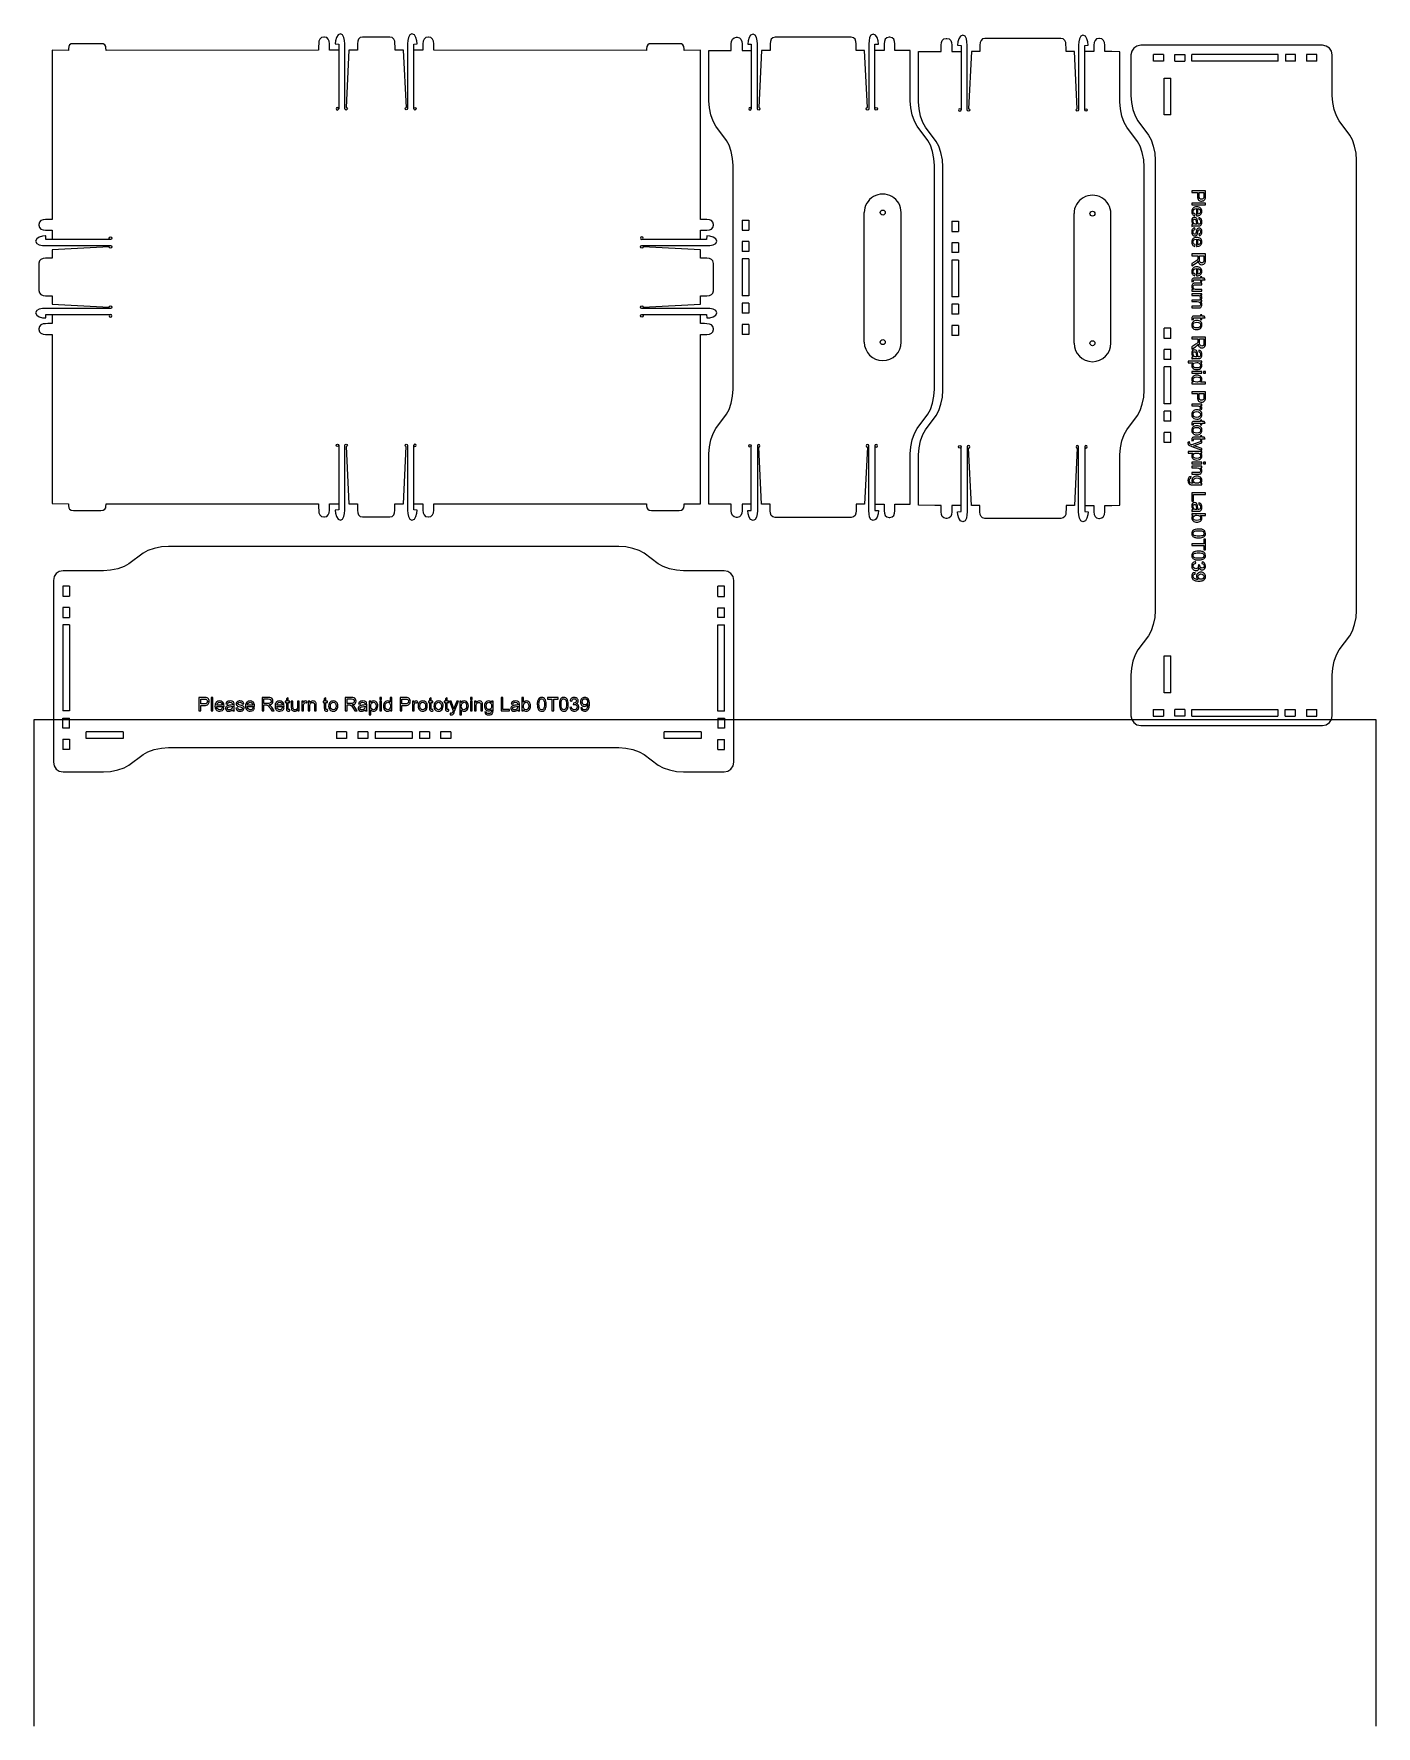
# Model space of a CAD drawing. Header units: centimetres. Extents: x -30.4 to 29.6, y -53.2 to 22.5.
import ezdxf
from ezdxf.lldxf.tags import DXFTag

# ---------------------------------------------------------------- set-up
doc = ezdxf.new("R2010")
doc.units = ezdxf.units.CM
doc.header["$MEASUREMENT"] = 0
doc.layers.add('Layer 1', color=7, linetype='Continuous')
doc.layers.add('table', color=7, linetype='Continuous')
tags = doc.linetypes.add('New Line1', pattern=[6.4, 0.1, -6.3]).pattern_tags.tags
tags[6:7] = [DXFTag(74, 4), DXFTag(75, 0), DXFTag(340, '0'), DXFTag(46, 1.0), DXFTag(50, 0.0), DXFTag(44, 0.0), DXFTag(45, 0.0)]
tags[4:5] = [DXFTag(74, 4), DXFTag(75, 0), DXFTag(340, '0'), DXFTag(46, 1.0), DXFTag(50, 0.0), DXFTag(44, 0.0), DXFTag(45, 0.0)]
tags = doc.linetypes.add('New Line2', pattern=[6.4, 0.1, -6.3]).pattern_tags.tags
tags[6:7] = [DXFTag(74, 4), DXFTag(75, 0), DXFTag(340, '0'), DXFTag(46, 1.0), DXFTag(50, 0.0), DXFTag(44, 0.0), DXFTag(45, 0.0)]
tags[4:5] = [DXFTag(74, 4), DXFTag(75, 0), DXFTag(340, '0'), DXFTag(46, 1.0), DXFTag(50, 0.0), DXFTag(44, 0.0), DXFTag(45, 0.0)]
tags = doc.linetypes.add('New Line3', pattern=[6.4, 0.1, -6.3]).pattern_tags.tags
tags[6:7] = [DXFTag(74, 4), DXFTag(75, 0), DXFTag(340, '0'), DXFTag(46, 1.0), DXFTag(50, 0.0), DXFTag(44, 0.0), DXFTag(45, 0.0)]
tags[4:5] = [DXFTag(74, 4), DXFTag(75, 0), DXFTag(340, '0'), DXFTag(46, 1.0), DXFTag(50, 0.0), DXFTag(44, 0.0), DXFTag(45, 0.0)]

msp = doc.modelspace()

# ---------------------------------------------------------------- linework, layer by layer
at = {"layer": 'Layer 1', "lineweight": 9}
for points, knots in [([(-28.59876, 22.03678), (-28.59876, 22.03678), (-28.70342, 22.02465), (-28.70342, 22.02465), (-28.70342, 22.02465), (-28.70342, 22.02465), (-28.77313, 21.98565), (-28.77313, 21.98565), (-28.77313, 21.98565), (-28.77313, 21.98565), (-28.81231, 21.91575), (-28.81231, 21.91575), (-28.81231, 21.91575), (-28.81231, 21.91575), (-28.82426, 21.8111), (-28.82426, 21.8111)], [0, 0, 0, 0, 0.2, 0.2, 0.2, 0.2, 0.4, 0.4, 0.4, 0.4, 0.6, 0.6, 0.6, 0.6, 1, 1, 1, 1]), ([(-27.14974, 21.8111), (-27.14974, 21.8111), (-27.16187, 21.91575), (-27.16187, 21.91575), (-27.16187, 21.91575), (-27.16187, 21.91575), (-27.20105, 21.98565), (-27.20105, 21.98565), (-27.20105, 21.98565), (-27.20105, 21.98565), (-27.27077, 22.02465), (-27.27077, 22.02465), (-27.27077, 22.02465), (-27.27077, 22.02465), (-27.37561, 22.03678), (-27.37561, 22.03678)], [0, 0, 0, 0, 0.2, 0.2, 0.2, 0.2, 0.4, 0.4, 0.4, 0.4, 0.6, 0.6, 0.6, 0.6, 1, 1, 1, 1]), ([(-17.63968, 22.03329), (-17.63968, 22.03329), (-17.64345, 21.93231), (-17.64345, 21.93231), (-17.64345, 21.93231), (-17.64345, 21.93231), (-17.64345, 21.74194), (-17.64345, 21.74194), (-17.64345, 21.74194), (-17.64345, 21.74194), (-27.14606, 21.74046), (-27.14606, 21.74046), (-27.14606, 21.74046), (-27.14606, 21.74046), (-27.14606, 21.78259), (-27.14606, 21.78259), (-27.14606, 21.78259), (-27.14606, 21.78259), (-27.14974, 21.8111), (-27.14974, 21.8111)], [0, 0, 0, 0, 0.16666667, 0.16666667, 0.16666667, 0.16666667, 0.33333333, 0.33333333, 0.33333333, 0.33333333, 0.5, 0.5, 0.5, 0.5, 0.66666667, 0.66666667, 0.66666667, 0.66666667, 1, 1, 1, 1]), ([(-17.41401, 22.33145), (-17.41401, 22.33145), (-17.51882, 22.30791), (-17.51882, 22.30791), (-17.51882, 22.30791), (-17.51882, 22.30791), (-17.58866, 22.24407), (-17.58866, 22.24407), (-17.58866, 22.24407), (-17.58866, 22.24407), (-17.6276, 22.14935), (-17.6276, 22.14935), (-17.6276, 22.14935), (-17.6276, 22.14935), (-17.63968, 22.03329), (-17.63968, 22.03329)], [0, 0, 0, 0, 0.2, 0.2, 0.2, 0.2, 0.4, 0.4, 0.4, 0.4, 0.6, 0.6, 0.6, 0.6, 1, 1, 1, 1]), ([(-17.15985, 22.03329), (-17.15985, 22.03329), (-17.17205, 22.14935), (-17.17205, 22.14935), (-17.17205, 22.14935), (-17.17205, 22.14935), (-17.21106, 22.24407), (-17.21106, 22.24407), (-17.21106, 22.24407), (-17.21106, 22.24407), (-17.28092, 22.30791), (-17.28092, 22.30791), (-17.28092, 22.30791), (-17.28092, 22.30791), (-17.38559, 22.33145), (-17.38559, 22.33145)], [0, 0, 0, 0, 0.2, 0.2, 0.2, 0.2, 0.4, 0.4, 0.4, 0.4, 0.6, 0.6, 0.6, 0.6, 1, 1, 1, 1]), ([(-16.74572, 21.74544), (-16.74572, 21.74544), (-17.15618, 21.74544), (-17.15618, 21.74544), (-17.15618, 21.74544), (-17.15618, 21.74544), (-17.15618, 21.93231), (-17.15618, 21.93231), (-17.15618, 21.93231), (-17.15618, 21.93231), (-17.15985, 22.03329), (-17.15985, 22.03329)], [0, 0, 0, 0, 0.25, 0.25, 0.25, 0.25, 0.5, 0.5, 0.5, 0.5, 1, 1, 1, 1]), ([(-16.4742, 22.03531), (-16.4742, 22.03531), (-16.48169, 22.17381), (-16.48169, 22.17381), (-16.48169, 22.17381), (-16.48169, 22.17381), (-16.51034, 22.31838), (-16.51034, 22.31838), (-16.51034, 22.31838), (-16.51034, 22.31838), (-16.56981, 22.43206), (-16.56981, 22.43206), (-16.56981, 22.43206), (-16.56981, 22.43206), (-16.6698, 22.47822), (-16.6698, 22.47822), (-16.6698, 22.47822), (-16.6698, 22.47822), (-16.77567, 22.43151), (-16.77567, 22.43151), (-16.77567, 22.43151), (-16.77567, 22.43151), (-16.84801, 22.31655), (-16.84801, 22.31655), (-16.84801, 22.31655), (-16.84801, 22.31655), (-16.88953, 22.17087), (-16.88953, 22.17087), (-16.88953, 22.17087), (-16.88953, 22.17087), (-16.90271, 22.03164), (-16.90271, 22.03164)], [0, 0, 0, 0, 0.11111111, 0.11111111, 0.11111111, 0.11111111, 0.22222222, 0.22222222, 0.22222222, 0.22222222, 0.33333333, 0.33333333, 0.33333333, 0.33333333, 0.44444444, 0.44444444, 0.44444444, 0.44444444, 0.55555556, 0.55555556, 0.55555556, 0.55555556, 0.66666667, 0.66666667, 0.66666667, 0.66666667, 0.77777778, 0.77777778, 0.77777778, 0.77777778, 1, 1, 1, 1]), ([(-16.90271, 22.03164), (-16.90271, 22.03164), (-16.90271, 22.02979), (-16.90271, 22.02979), (-16.90271, 22.02979), (-16.90271, 22.02979), (-16.74572, 22.0171), (-16.74572, 22.0171), (-16.74572, 22.0171), (-16.74572, 22.0171), (-16.74572, 19.13026), (-16.74572, 19.13026)], [0, 0, 0, 0, 0.25, 0.25, 0.25, 0.25, 0.5, 0.5, 0.5, 0.5, 1, 1, 1, 1]), ([(-15.90551, 22.03329), (-15.90551, 22.03329), (-15.9092, 21.93231), (-15.9092, 21.93231), (-15.9092, 21.93231), (-15.9092, 21.93231), (-15.9092, 21.74544), (-15.9092, 21.74544), (-15.9092, 21.74544), (-15.9092, 21.74544), (-16.28561, 21.74544), (-16.28561, 21.74544), (-16.28561, 21.74544), (-16.28561, 21.74544), (-16.41672, 19.18839), (-16.41672, 19.18839), (-16.41672, 19.18839), (-16.41672, 19.18839), (-16.41654, 19.18839), (-16.41654, 19.18839)], [0, 0, 0, 0, 0.16666667, 0.16666667, 0.16666667, 0.16666667, 0.33333333, 0.33333333, 0.33333333, 0.33333333, 0.5, 0.5, 0.5, 0.5, 0.66666667, 0.66666667, 0.66666667, 0.66666667, 1, 1, 1, 1]), ([(-15.67978, 22.33145), (-15.67978, 22.33145), (-15.78455, 22.30791), (-15.78455, 22.30791), (-15.78455, 22.30791), (-15.78455, 22.30791), (-15.85442, 22.24407), (-15.85442, 22.24407), (-15.85442, 22.24407), (-15.85442, 22.24407), (-15.89332, 22.14935), (-15.89332, 22.14935), (-15.89332, 22.14935), (-15.89332, 22.14935), (-15.90541, 22.03329), (-15.90541, 22.03329)], [0, 0, 0, 0, 0.2, 0.2, 0.2, 0.2, 0.4, 0.4, 0.4, 0.4, 0.6, 0.6, 0.6, 0.6, 1, 1, 1, 1]), ([(-14.23102, 22.03329), (-14.23102, 22.03329), (-14.24318, 22.14935), (-14.24318, 22.14935), (-14.24318, 22.14935), (-14.24318, 22.14935), (-14.28221, 22.24407), (-14.28221, 22.24407), (-14.28221, 22.24407), (-14.28221, 22.24407), (-14.35207, 22.30791), (-14.35207, 22.30791), (-14.35207, 22.30791), (-14.35207, 22.30791), (-14.45666, 22.33145), (-14.45666, 22.33145)], [0, 0, 0, 0, 0.2, 0.2, 0.2, 0.2, 0.4, 0.4, 0.4, 0.4, 0.6, 0.6, 0.6, 0.6, 1, 1, 1, 1]), ([(-13.72268, 19.18839), (-13.72268, 19.18839), (-13.7225, 19.18839), (-13.7225, 19.18839), (-13.7225, 19.18839), (-13.7225, 19.18839), (-13.85351, 21.74544), (-13.85351, 21.74544), (-13.85351, 21.74544), (-13.85351, 21.74544), (-14.22732, 21.74544), (-14.22732, 21.74544), (-14.22732, 21.74544), (-14.22732, 21.74544), (-14.22732, 21.93231), (-14.22732, 21.93231), (-14.22732, 21.93231), (-14.22732, 21.93231), (-14.23102, 22.03329), (-14.23102, 22.03329)], [0, 0, 0, 0, 0.16666667, 0.16666667, 0.16666667, 0.16666667, 0.33333333, 0.33333333, 0.33333333, 0.33333333, 0.5, 0.5, 0.5, 0.5, 0.66666667, 0.66666667, 0.66666667, 0.66666667, 1, 1, 1, 1]), ([(-13.66491, 22.03531), (-13.66491, 22.03531), (-13.66491, 19.13026), (-13.66491, 19.13026), (-13.66491, 19.13026), (-13.66491, 19.13026), (-13.66502, 19.13026), (-13.66502, 19.13026)], [0, 0, 0, 0, 0.33333333, 0.33333333, 0.33333333, 0.33333333, 1, 1, 1, 1]), ([(-13.23651, 22.03164), (-13.23651, 22.03164), (-13.24979, 22.17087), (-13.24979, 22.17087), (-13.24979, 22.17087), (-13.24979, 22.17087), (-13.29131, 22.31655), (-13.29131, 22.31655), (-13.29131, 22.31655), (-13.29131, 22.31655), (-13.36355, 22.43151), (-13.36355, 22.43151), (-13.36355, 22.43151), (-13.36355, 22.43151), (-13.46931, 22.47822), (-13.46931, 22.47822), (-13.46931, 22.47822), (-13.46931, 22.47822), (-13.56939, 22.43206), (-13.56939, 22.43206), (-13.56939, 22.43206), (-13.56939, 22.43206), (-13.6289, 22.31838), (-13.6289, 22.31838), (-13.6289, 22.31838), (-13.6289, 22.31838), (-13.65753, 22.17381), (-13.65753, 22.17381), (-13.65753, 22.17381), (-13.65753, 22.17381), (-13.66491, 22.03531), (-13.66491, 22.03531)], [0, 0, 0, 0, 0.11111111, 0.11111111, 0.11111111, 0.11111111, 0.22222222, 0.22222222, 0.22222222, 0.22222222, 0.33333333, 0.33333333, 0.33333333, 0.33333333, 0.44444444, 0.44444444, 0.44444444, 0.44444444, 0.55555556, 0.55555556, 0.55555556, 0.55555556, 0.66666667, 0.66666667, 0.66666667, 0.66666667, 0.77777778, 0.77777778, 0.77777778, 0.77777778, 1, 1, 1, 1]), ([(-12.97926, 22.03329), (-12.97926, 22.03329), (-12.98294, 21.93231), (-12.98294, 21.93231), (-12.98294, 21.93231), (-12.98294, 21.93231), (-12.98294, 21.74544), (-12.98294, 21.74544), (-12.98294, 21.74544), (-12.98294, 21.74544), (-13.39339, 21.74544), (-13.39339, 21.74544)], [0, 0, 0, 0, 0.25, 0.25, 0.25, 0.25, 0.5, 0.5, 0.5, 0.5, 1, 1, 1, 1]), ([(-13.39339, 19.13026), (-13.39339, 19.13026), (-13.39339, 22.0171), (-13.39339, 22.0171), (-13.39339, 22.0171), (-13.39339, 22.0171), (-13.23651, 22.02979), (-13.23651, 22.02979), (-13.23651, 22.02979), (-13.23651, 22.02979), (-13.23651, 22.03164), (-13.23651, 22.03164)], [0, 0, 0, 0, 0.25, 0.25, 0.25, 0.25, 0.5, 0.5, 0.5, 0.5, 1, 1, 1, 1]), ([(-12.75352, 22.33145), (-12.75352, 22.33145), (-12.85829, 22.30791), (-12.85829, 22.30791), (-12.85829, 22.30791), (-12.85829, 22.30791), (-12.92816, 22.24407), (-12.92816, 22.24407), (-12.92816, 22.24407), (-12.92816, 22.24407), (-12.96718, 22.14935), (-12.96718, 22.14935), (-12.96718, 22.14935), (-12.96718, 22.14935), (-12.97926, 22.03329), (-12.97926, 22.03329)], [0, 0, 0, 0, 0.2, 0.2, 0.2, 0.2, 0.4, 0.4, 0.4, 0.4, 0.6, 0.6, 0.6, 0.6, 1, 1, 1, 1]), ([(-12.49974, 22.03329), (-12.49974, 22.03329), (-12.51194, 22.14935), (-12.51194, 22.14935), (-12.51194, 22.14935), (-12.51194, 22.14935), (-12.55094, 22.24407), (-12.55094, 22.24407), (-12.55094, 22.24407), (-12.55094, 22.24407), (-12.62081, 22.30791), (-12.62081, 22.30791), (-12.62081, 22.30791), (-12.62081, 22.30791), (-12.72538, 22.33145), (-12.72538, 22.33145)], [0, 0, 0, 0, 0.2, 0.2, 0.2, 0.2, 0.4, 0.4, 0.4, 0.4, 0.6, 0.6, 0.6, 0.6, 1, 1, 1, 1]), ([(-2.98294, 21.8111), (-2.98294, 21.8111), (-2.98664, 21.78259), (-2.98664, 21.78259), (-2.98664, 21.78259), (-2.98664, 21.78259), (-2.98664, 21.74046), (-2.98664, 21.74046), (-2.98664, 21.74046), (-2.98664, 21.74046), (-12.49607, 21.74194), (-12.49607, 21.74194), (-12.49607, 21.74194), (-12.49607, 21.74194), (-12.49607, 21.93231), (-12.49607, 21.93231), (-12.49607, 21.93231), (-12.49607, 21.93231), (-12.49974, 22.03329), (-12.49974, 22.03329)], [0, 0, 0, 0, 0.16666667, 0.16666667, 0.16666667, 0.16666667, 0.33333333, 0.33333333, 0.33333333, 0.33333333, 0.5, 0.5, 0.5, 0.5, 0.66666667, 0.66666667, 0.66666667, 0.66666667, 1, 1, 1, 1]), ([(-2.75731, 22.03678), (-2.75731, 22.03678), (-2.862, 22.02465), (-2.862, 22.02465), (-2.862, 22.02465), (-2.862, 22.02465), (-2.93184, 21.98565), (-2.93184, 21.98565), (-2.93184, 21.98565), (-2.93184, 21.98565), (-2.97086, 21.91575), (-2.97086, 21.91575), (-2.97086, 21.91575), (-2.97086, 21.91575), (-2.98294, 21.8111), (-2.98294, 21.8111)], [0, 0, 0, 0, 0.2, 0.2, 0.2, 0.2, 0.4, 0.4, 0.4, 0.4, 0.6, 0.6, 0.6, 0.6, 1, 1, 1, 1]), ([(-1.30856, 21.8111), (-1.30856, 21.8111), (-1.32073, 21.91575), (-1.32073, 21.91575), (-1.32073, 21.91575), (-1.32073, 21.91575), (-1.35974, 21.98565), (-1.35974, 21.98565), (-1.35974, 21.98565), (-1.35974, 21.98565), (-1.4296, 22.02465), (-1.4296, 22.02465), (-1.4296, 22.02465), (-1.4296, 22.02465), (-1.53419, 22.03678), (-1.53419, 22.03678)], [0, 0, 0, 0, 0.2, 0.2, 0.2, 0.2, 0.4, 0.4, 0.4, 0.4, 0.6, 0.6, 0.6, 0.6, 1, 1, 1, 1]), ([(-0.19805, 19.48378), (-0.19805, 19.48378), (-0.19805, 21.73808), (-0.19805, 21.73808), (-0.19805, 21.73808), (-0.19805, 21.73808), (0.80075, 21.73808), (0.80075, 21.73808), (0.80075, 21.73808), (0.80075, 21.73808), (0.80075, 21.92496), (0.80075, 21.92496), (0.80075, 21.92496), (0.80075, 21.92496), (0.80445, 22.02575), (0.80445, 22.02575)], [0, 0, 0, 0, 0.2, 0.2, 0.2, 0.2, 0.4, 0.4, 0.4, 0.4, 0.6, 0.6, 0.6, 0.6, 1, 1, 1, 1]), ([(0.80445, 22.02575), (0.80445, 22.02575), (0.81661, 22.14199), (0.81661, 22.14199), (0.81661, 22.14199), (0.81661, 22.14199), (0.85566, 22.23672), (0.85566, 22.23672), (0.85566, 22.23672), (0.85566, 22.23672), (0.9255, 22.30055), (0.9255, 22.30055), (0.9255, 22.30055), (0.9255, 22.30055), (1.03018, 22.32372), (1.03018, 22.32372)], [0, 0, 0, 0, 0.2, 0.2, 0.2, 0.2, 0.4, 0.4, 0.4, 0.4, 0.6, 0.6, 0.6, 0.6, 1, 1, 1, 1]), ([(1.05861, 22.32372), (1.05861, 22.32372), (1.1634, 22.30055), (1.1634, 22.30055), (1.1634, 22.30055), (1.1634, 22.30055), (1.23326, 22.23672), (1.23326, 22.23672), (1.23326, 22.23672), (1.23326, 22.23672), (1.27227, 22.14199), (1.27227, 22.14199), (1.27227, 22.14199), (1.27227, 22.14199), (1.28434, 22.02575), (1.28434, 22.02575)], [0, 0, 0, 0, 0.2, 0.2, 0.2, 0.2, 0.4, 0.4, 0.4, 0.4, 0.6, 0.6, 0.6, 0.6, 1, 1, 1, 1]), ([(1.28434, 22.02575), (1.28434, 22.02575), (1.28805, 21.92496), (1.28805, 21.92496), (1.28805, 21.92496), (1.28805, 21.92496), (1.28805, 21.73808), (1.28805, 21.73808), (1.28805, 21.73808), (1.28805, 21.73808), (1.69848, 21.73808), (1.69848, 21.73808)], [0, 0, 0, 0, 0.25, 0.25, 0.25, 0.25, 0.5, 0.5, 0.5, 0.5, 1, 1, 1, 1]), ([(1.96991, 22.02777), (1.96991, 22.02777), (1.96252, 22.16646), (1.96252, 22.16646), (1.96252, 22.16646), (1.96252, 22.16646), (1.93388, 22.31085), (1.93388, 22.31085), (1.93388, 22.31085), (1.93388, 22.31085), (1.87442, 22.42452), (1.87442, 22.42452), (1.87442, 22.42452), (1.87442, 22.42452), (1.77431, 22.4705), (1.77431, 22.4705), (1.77431, 22.4705), (1.77431, 22.4705), (1.66853, 22.42397), (1.66853, 22.42397), (1.66853, 22.42397), (1.66853, 22.42397), (1.59629, 22.30901), (1.59629, 22.30901), (1.59629, 22.30901), (1.59629, 22.30901), (1.55477, 22.16333), (1.55477, 22.16333), (1.55477, 22.16333), (1.55477, 22.16333), (1.54149, 22.02391), (1.54149, 22.02391)], [0, 0, 0, 0, 0.11111111, 0.11111111, 0.11111111, 0.11111111, 0.22222222, 0.22222222, 0.22222222, 0.22222222, 0.33333333, 0.33333333, 0.33333333, 0.33333333, 0.44444444, 0.44444444, 0.44444444, 0.44444444, 0.55555556, 0.55555556, 0.55555556, 0.55555556, 0.66666667, 0.66666667, 0.66666667, 0.66666667, 0.77777778, 0.77777778, 0.77777778, 0.77777778, 1, 1, 1, 1]), ([(1.54149, 22.02391), (1.54149, 22.02391), (1.54149, 22.02207), (1.54149, 22.02207), (1.54149, 22.02207), (1.54149, 22.02207), (1.69848, 22.00956), (1.69848, 22.00956), (1.69848, 22.00956), (1.69848, 22.00956), (1.69848, 19.12254), (1.69848, 19.12254)], [0, 0, 0, 0, 0.25, 0.25, 0.25, 0.25, 0.5, 0.5, 0.5, 0.5, 1, 1, 1, 1]), ([(1.97, 19.12254), (1.97, 19.12254), (1.96991, 19.12254), (1.96991, 19.12254), (1.96991, 19.12254), (1.96991, 19.12254), (1.96991, 22.02777), (1.96991, 22.02777)], [0, 0, 0, 0, 0.33333333, 0.33333333, 0.33333333, 0.33333333, 1, 1, 1, 1]), ([(2.53873, 22.02575), (2.53873, 22.02575), (2.53501, 21.92496), (2.53501, 21.92496), (2.53501, 21.92496), (2.53501, 21.92496), (2.53501, 21.73808), (2.53501, 21.73808), (2.53501, 21.73808), (2.53501, 21.73808), (2.15861, 21.73808), (2.15861, 21.73808), (2.15861, 21.73808), (2.15861, 21.73808), (2.02748, 19.18085), (2.02748, 19.18085)], [0, 0, 0, 0, 0.2, 0.2, 0.2, 0.2, 0.4, 0.4, 0.4, 0.4, 0.6, 0.6, 0.6, 0.6, 1, 1, 1, 1]), ([(2.76434, 22.32372), (2.76434, 22.32372), (2.65967, 22.30055), (2.65967, 22.30055), (2.65967, 22.30055), (2.65967, 22.30055), (2.5898, 22.23672), (2.5898, 22.23672), (2.5898, 22.23672), (2.5898, 22.23672), (2.55089, 22.14199), (2.55089, 22.14199), (2.55089, 22.14199), (2.55089, 22.14199), (2.53873, 22.02575), (2.53873, 22.02575)], [0, 0, 0, 0, 0.2, 0.2, 0.2, 0.2, 0.4, 0.4, 0.4, 0.4, 0.6, 0.6, 0.6, 0.6, 1, 1, 1, 1]), ([(6.38554, 22.02575), (6.38554, 22.02575), (6.37345, 22.14199), (6.37345, 22.14199), (6.37345, 22.14199), (6.37345, 22.14199), (6.33455, 22.23672), (6.33455, 22.23672), (6.33455, 22.23672), (6.33455, 22.23672), (6.26469, 22.30055), (6.26469, 22.30055), (6.26469, 22.30055), (6.26469, 22.30055), (6.15992, 22.32372), (6.15992, 22.32372)], [0, 0, 0, 0, 0.2, 0.2, 0.2, 0.2, 0.4, 0.4, 0.4, 0.4, 0.6, 0.6, 0.6, 0.6, 1, 1, 1, 1]), ([(6.89428, 19.18085), (6.89428, 19.18085), (6.76315, 21.73808), (6.76315, 21.73808), (6.76315, 21.73808), (6.76315, 21.73808), (6.38933, 21.73808), (6.38933, 21.73808), (6.38933, 21.73808), (6.38933, 21.73808), (6.38933, 21.92496), (6.38933, 21.92496), (6.38933, 21.92496), (6.38933, 21.92496), (6.38554, 22.02575), (6.38554, 22.02575)], [0, 0, 0, 0, 0.2, 0.2, 0.2, 0.2, 0.4, 0.4, 0.4, 0.4, 0.6, 0.6, 0.6, 0.6, 1, 1, 1, 1]), ([(6.95176, 22.02777), (6.95176, 22.02777), (6.95176, 19.12254), (6.95176, 19.12254), (6.95176, 19.12254), (6.95176, 19.12254), (6.95165, 19.12254), (6.95165, 19.12254)], [0, 0, 0, 0, 0.33333333, 0.33333333, 0.33333333, 0.33333333, 1, 1, 1, 1]), ([(7.38025, 22.02391), (7.38025, 22.02391), (7.36708, 22.16333), (7.36708, 22.16333), (7.36708, 22.16333), (7.36708, 22.16333), (7.32557, 22.30901), (7.32557, 22.30901), (7.32557, 22.30901), (7.32557, 22.30901), (7.2533, 22.42397), (7.2533, 22.42397), (7.2533, 22.42397), (7.2533, 22.42397), (7.14744, 22.4705), (7.14744, 22.4705), (7.14744, 22.4705), (7.14744, 22.4705), (7.04744, 22.42452), (7.04744, 22.42452), (7.04744, 22.42452), (7.04744, 22.42452), (6.98798, 22.31085), (6.98798, 22.31085), (6.98798, 22.31085), (6.98798, 22.31085), (6.95933, 22.16646), (6.95933, 22.16646), (6.95933, 22.16646), (6.95933, 22.16646), (6.95185, 22.02777), (6.95185, 22.02777)], [0, 0, 0, 0, 0.11111111, 0.11111111, 0.11111111, 0.11111111, 0.22222222, 0.22222222, 0.22222222, 0.22222222, 0.33333333, 0.33333333, 0.33333333, 0.33333333, 0.44444444, 0.44444444, 0.44444444, 0.44444444, 0.55555556, 0.55555556, 0.55555556, 0.55555556, 0.66666667, 0.66666667, 0.66666667, 0.66666667, 0.77777778, 0.77777778, 0.77777778, 0.77777778, 1, 1, 1, 1]), ([(7.6375, 22.02575), (7.6375, 22.02575), (7.63371, 21.92496), (7.63371, 21.92496), (7.63371, 21.92496), (7.63371, 21.92496), (7.63371, 21.73808), (7.63371, 21.73808), (7.63371, 21.73808), (7.63371, 21.73808), (7.22328, 21.73808), (7.22328, 21.73808)], [0, 0, 0, 0, 0.25, 0.25, 0.25, 0.25, 0.5, 0.5, 0.5, 0.5, 1, 1, 1, 1]), ([(7.22328, 19.12254), (7.22328, 19.12254), (7.22328, 22.00956), (7.22328, 22.00956), (7.22328, 22.00956), (7.22328, 22.00956), (7.38025, 22.02207), (7.38025, 22.02207), (7.38025, 22.02207), (7.38025, 22.02207), (7.38025, 22.02391), (7.38025, 22.02391)], [0, 0, 0, 0, 0.25, 0.25, 0.25, 0.25, 0.5, 0.5, 0.5, 0.5, 1, 1, 1, 1]), ([(7.86311, 22.32372), (7.86311, 22.32372), (7.75845, 22.30055), (7.75845, 22.30055), (7.75845, 22.30055), (7.75845, 22.30055), (7.68858, 22.23672), (7.68858, 22.23672), (7.68858, 22.23672), (7.68858, 22.23672), (7.64968, 22.14199), (7.64968, 22.14199), (7.64968, 22.14199), (7.64968, 22.14199), (7.6375, 22.02575), (7.6375, 22.02575)], [0, 0, 0, 0, 0.2, 0.2, 0.2, 0.2, 0.4, 0.4, 0.4, 0.4, 0.6, 0.6, 0.6, 0.6, 1, 1, 1, 1]), ([(8.11691, 22.02575), (8.11691, 22.02575), (8.10482, 22.14199), (8.10482, 22.14199), (8.10482, 22.14199), (8.10482, 22.14199), (8.06581, 22.23672), (8.06581, 22.23672), (8.06581, 22.23672), (8.06581, 22.23672), (7.99597, 22.30055), (7.99597, 22.30055), (7.99597, 22.30055), (7.99597, 22.30055), (7.89116, 22.32372), (7.89116, 22.32372)], [0, 0, 0, 0, 0.2, 0.2, 0.2, 0.2, 0.4, 0.4, 0.4, 0.4, 0.6, 0.6, 0.6, 0.6, 1, 1, 1, 1]), ([(8.80066, 19.48378), (8.80066, 19.48378), (8.80066, 21.72888), (8.80066, 21.72888), (8.80066, 21.72888), (8.80066, 21.72888), (8.79608, 21.72888), (8.79608, 21.72888), (8.79608, 21.72888), (8.79608, 21.72888), (8.43393, 21.73808), (8.43393, 21.73808), (8.43393, 21.73808), (8.43393, 21.73808), (8.1206, 21.73808), (8.1206, 21.73808), (8.1206, 21.73808), (8.1206, 21.73808), (8.1206, 21.92496), (8.1206, 21.92496), (8.1206, 21.92496), (8.1206, 21.92496), (8.11691, 22.02575), (8.11691, 22.02575)], [0, 0, 0, 0, 0.14285714, 0.14285714, 0.14285714, 0.14285714, 0.28571429, 0.28571429, 0.28571429, 0.28571429, 0.42857143, 0.42857143, 0.42857143, 0.42857143, 0.57142857, 0.57142857, 0.57142857, 0.57142857, 0.71428571, 0.71428571, 0.71428571, 0.71428571, 1, 1, 1, 1]), ([(9.17827, 19.43442), (9.17827, 19.43442), (9.17827, 21.68872), (9.17827, 21.68872), (9.17827, 21.68872), (9.17827, 21.68872), (10.17707, 21.68872), (10.17707, 21.68872), (10.17707, 21.68872), (10.17707, 21.68872), (10.17707, 21.8756), (10.17707, 21.8756), (10.17707, 21.8756), (10.17707, 21.8756), (10.18076, 21.97639), (10.18076, 21.97639)], [0, 0, 0, 0, 0.2, 0.2, 0.2, 0.2, 0.4, 0.4, 0.4, 0.4, 0.6, 0.6, 0.6, 0.6, 1, 1, 1, 1]), ([(10.18076, 21.97639), (10.18076, 21.97639), (10.19292, 22.09263), (10.19292, 22.09263), (10.19292, 22.09263), (10.19292, 22.09263), (10.23197, 22.18736), (10.23197, 22.18736), (10.23197, 22.18736), (10.23197, 22.18736), (10.30181, 22.25119), (10.30181, 22.25119), (10.30181, 22.25119), (10.30181, 22.25119), (10.40649, 22.27436), (10.40649, 22.27436)], [0, 0, 0, 0, 0.2, 0.2, 0.2, 0.2, 0.4, 0.4, 0.4, 0.4, 0.6, 0.6, 0.6, 0.6, 1, 1, 1, 1]), ([(10.43492, 22.27436), (10.43492, 22.27436), (10.53971, 22.25119), (10.53971, 22.25119), (10.53971, 22.25119), (10.53971, 22.25119), (10.60956, 22.18736), (10.60956, 22.18736), (10.60956, 22.18736), (10.60956, 22.18736), (10.64858, 22.09263), (10.64858, 22.09263), (10.64858, 22.09263), (10.64858, 22.09263), (10.66065, 21.97639), (10.66065, 21.97639)], [0, 0, 0, 0, 0.2, 0.2, 0.2, 0.2, 0.4, 0.4, 0.4, 0.4, 0.6, 0.6, 0.6, 0.6, 1, 1, 1, 1]), ([(10.66065, 21.97639), (10.66065, 21.97639), (10.66436, 21.8756), (10.66436, 21.8756), (10.66436, 21.8756), (10.66436, 21.8756), (10.66436, 21.68872), (10.66436, 21.68872), (10.66436, 21.68872), (10.66436, 21.68872), (11.07479, 21.68872), (11.07479, 21.68872)], [0, 0, 0, 0, 0.25, 0.25, 0.25, 0.25, 0.5, 0.5, 0.5, 0.5, 1, 1, 1, 1]), ([(11.34622, 21.97841), (11.34622, 21.97841), (11.33883, 22.1171), (11.33883, 22.1171), (11.33883, 22.1171), (11.33883, 22.1171), (11.31019, 22.26149), (11.31019, 22.26149), (11.31019, 22.26149), (11.31019, 22.26149), (11.25072, 22.37516), (11.25072, 22.37516), (11.25072, 22.37516), (11.25072, 22.37516), (11.15063, 22.42114), (11.15063, 22.42114), (11.15063, 22.42114), (11.15063, 22.42114), (11.04485, 22.37461), (11.04485, 22.37461), (11.04485, 22.37461), (11.04485, 22.37461), (10.97259, 22.25965), (10.97259, 22.25965), (10.97259, 22.25965), (10.97259, 22.25965), (10.93108, 22.11397), (10.93108, 22.11397), (10.93108, 22.11397), (10.93108, 22.11397), (10.91781, 21.97455), (10.91781, 21.97455)], [0, 0, 0, 0, 0.11111111, 0.11111111, 0.11111111, 0.11111111, 0.22222222, 0.22222222, 0.22222222, 0.22222222, 0.33333333, 0.33333333, 0.33333333, 0.33333333, 0.44444444, 0.44444444, 0.44444444, 0.44444444, 0.55555556, 0.55555556, 0.55555556, 0.55555556, 0.66666667, 0.66666667, 0.66666667, 0.66666667, 0.77777778, 0.77777778, 0.77777778, 0.77777778, 1, 1, 1, 1]), ([(10.91781, 21.97455), (10.91781, 21.97455), (10.91781, 21.97271), (10.91781, 21.97271), (10.91781, 21.97271), (10.91781, 21.97271), (11.07479, 21.9602), (11.07479, 21.9602), (11.07479, 21.9602), (11.07479, 21.9602), (11.07479, 19.07318), (11.07479, 19.07318)], [0, 0, 0, 0, 0.25, 0.25, 0.25, 0.25, 0.5, 0.5, 0.5, 0.5, 1, 1, 1, 1]), ([(11.34631, 19.07318), (11.34631, 19.07318), (11.34622, 19.07318), (11.34622, 19.07318), (11.34622, 19.07318), (11.34622, 19.07318), (11.34622, 21.97841), (11.34622, 21.97841)], [0, 0, 0, 0, 0.33333333, 0.33333333, 0.33333333, 0.33333333, 1, 1, 1, 1]), ([(11.91504, 21.97639), (11.91504, 21.97639), (11.91132, 21.8756), (11.91132, 21.8756), (11.91132, 21.8756), (11.91132, 21.8756), (11.91132, 21.68872), (11.91132, 21.68872), (11.91132, 21.68872), (11.91132, 21.68872), (11.53492, 21.68872), (11.53492, 21.68872), (11.53492, 21.68872), (11.53492, 21.68872), (11.40379, 19.13149), (11.40379, 19.13149)], [0, 0, 0, 0, 0.2, 0.2, 0.2, 0.2, 0.4, 0.4, 0.4, 0.4, 0.6, 0.6, 0.6, 0.6, 1, 1, 1, 1]), ([(12.14065, 22.27436), (12.14065, 22.27436), (12.03597, 22.25119), (12.03597, 22.25119), (12.03597, 22.25119), (12.03597, 22.25119), (11.96612, 22.18736), (11.96612, 22.18736), (11.96612, 22.18736), (11.96612, 22.18736), (11.92719, 22.09263), (11.92719, 22.09263), (11.92719, 22.09263), (11.92719, 22.09263), (11.91504, 21.97639), (11.91504, 21.97639)], [0, 0, 0, 0, 0.2, 0.2, 0.2, 0.2, 0.4, 0.4, 0.4, 0.4, 0.6, 0.6, 0.6, 0.6, 1, 1, 1, 1]), ([(15.76185, 21.97639), (15.76185, 21.97639), (15.74976, 22.09263), (15.74976, 22.09263), (15.74976, 22.09263), (15.74976, 22.09263), (15.71086, 22.18736), (15.71086, 22.18736), (15.71086, 22.18736), (15.71086, 22.18736), (15.641, 22.25119), (15.641, 22.25119), (15.641, 22.25119), (15.641, 22.25119), (15.53623, 22.27436), (15.53623, 22.27436)], [0, 0, 0, 0, 0.2, 0.2, 0.2, 0.2, 0.4, 0.4, 0.4, 0.4, 0.6, 0.6, 0.6, 0.6, 1, 1, 1, 1]), ([(16.27059, 19.13149), (16.27059, 19.13149), (16.13946, 21.68872), (16.13946, 21.68872), (16.13946, 21.68872), (16.13946, 21.68872), (15.76563, 21.68872), (15.76563, 21.68872), (15.76563, 21.68872), (15.76563, 21.68872), (15.76563, 21.8756), (15.76563, 21.8756), (15.76563, 21.8756), (15.76563, 21.8756), (15.76185, 21.97639), (15.76185, 21.97639)], [0, 0, 0, 0, 0.2, 0.2, 0.2, 0.2, 0.4, 0.4, 0.4, 0.4, 0.6, 0.6, 0.6, 0.6, 1, 1, 1, 1]), ([(16.32807, 21.97841), (16.32807, 21.97841), (16.32807, 19.07318), (16.32807, 19.07318), (16.32807, 19.07318), (16.32807, 19.07318), (16.32795, 19.07318), (16.32795, 19.07318)], [0, 0, 0, 0, 0.33333333, 0.33333333, 0.33333333, 0.33333333, 1, 1, 1, 1]), ([(16.75656, 21.97455), (16.75656, 21.97455), (16.74339, 22.11397), (16.74339, 22.11397), (16.74339, 22.11397), (16.74339, 22.11397), (16.70187, 22.25965), (16.70187, 22.25965), (16.70187, 22.25965), (16.70187, 22.25965), (16.62961, 22.37461), (16.62961, 22.37461), (16.62961, 22.37461), (16.62961, 22.37461), (16.52376, 22.42114), (16.52376, 22.42114), (16.52376, 22.42114), (16.52376, 22.42114), (16.42375, 22.37516), (16.42375, 22.37516), (16.42375, 22.37516), (16.42375, 22.37516), (16.36428, 22.26149), (16.36428, 22.26149), (16.36428, 22.26149), (16.36428, 22.26149), (16.33565, 22.1171), (16.33565, 22.1171), (16.33565, 22.1171), (16.33565, 22.1171), (16.32816, 21.97841), (16.32816, 21.97841)], [0, 0, 0, 0, 0.11111111, 0.11111111, 0.11111111, 0.11111111, 0.22222222, 0.22222222, 0.22222222, 0.22222222, 0.33333333, 0.33333333, 0.33333333, 0.33333333, 0.44444444, 0.44444444, 0.44444444, 0.44444444, 0.55555556, 0.55555556, 0.55555556, 0.55555556, 0.66666667, 0.66666667, 0.66666667, 0.66666667, 0.77777778, 0.77777778, 0.77777778, 0.77777778, 1, 1, 1, 1]), ([(17.01381, 21.97639), (17.01381, 21.97639), (17.01002, 21.8756), (17.01002, 21.8756), (17.01002, 21.8756), (17.01002, 21.8756), (17.01002, 21.68872), (17.01002, 21.68872), (17.01002, 21.68872), (17.01002, 21.68872), (16.59959, 21.68872), (16.59959, 21.68872)], [0, 0, 0, 0, 0.25, 0.25, 0.25, 0.25, 0.5, 0.5, 0.5, 0.5, 1, 1, 1, 1]), ([(16.59959, 19.07318), (16.59959, 19.07318), (16.59959, 21.9602), (16.59959, 21.9602), (16.59959, 21.9602), (16.59959, 21.9602), (16.75656, 21.97271), (16.75656, 21.97271), (16.75656, 21.97271), (16.75656, 21.97271), (16.75656, 21.97455), (16.75656, 21.97455)], [0, 0, 0, 0, 0.25, 0.25, 0.25, 0.25, 0.5, 0.5, 0.5, 0.5, 1, 1, 1, 1]), ([(17.23942, 22.27436), (17.23942, 22.27436), (17.13477, 22.25119), (17.13477, 22.25119), (17.13477, 22.25119), (17.13477, 22.25119), (17.06489, 22.18736), (17.06489, 22.18736), (17.06489, 22.18736), (17.06489, 22.18736), (17.02599, 22.09263), (17.02599, 22.09263), (17.02599, 22.09263), (17.02599, 22.09263), (17.01381, 21.97639), (17.01381, 21.97639)], [0, 0, 0, 0, 0.2, 0.2, 0.2, 0.2, 0.4, 0.4, 0.4, 0.4, 0.6, 0.6, 0.6, 0.6, 1, 1, 1, 1]), ([(17.49321, 21.97639), (17.49321, 21.97639), (17.48113, 22.09263), (17.48113, 22.09263), (17.48113, 22.09263), (17.48113, 22.09263), (17.44212, 22.18736), (17.44212, 22.18736), (17.44212, 22.18736), (17.44212, 22.18736), (17.37228, 22.25119), (17.37228, 22.25119), (17.37228, 22.25119), (17.37228, 22.25119), (17.26747, 22.27436), (17.26747, 22.27436)], [0, 0, 0, 0, 0.2, 0.2, 0.2, 0.2, 0.4, 0.4, 0.4, 0.4, 0.6, 0.6, 0.6, 0.6, 1, 1, 1, 1]), ([(18.17697, 19.43442), (18.17697, 19.43442), (18.17697, 21.67952), (18.17697, 21.67952), (18.17697, 21.67952), (18.17697, 21.67952), (18.17239, 21.67952), (18.17239, 21.67952), (18.17239, 21.67952), (18.17239, 21.67952), (17.81024, 21.68872), (17.81024, 21.68872), (17.81024, 21.68872), (17.81024, 21.68872), (17.49691, 21.68872), (17.49691, 21.68872), (17.49691, 21.68872), (17.49691, 21.68872), (17.49691, 21.8756), (17.49691, 21.8756), (17.49691, 21.8756), (17.49691, 21.8756), (17.49321, 21.97639), (17.49321, 21.97639)], [0, 0, 0, 0, 0.14285714, 0.14285714, 0.14285714, 0.14285714, 0.28571429, 0.28571429, 0.28571429, 0.28571429, 0.42857143, 0.42857143, 0.42857143, 0.42857143, 0.57142857, 0.57142857, 0.57142857, 0.57142857, 0.71428571, 0.71428571, 0.71428571, 0.71428571, 1, 1, 1, 1]), ([(-28.82426, 21.8111), (-28.82426, 21.8111), (-28.82813, 21.78259), (-28.82813, 21.78259), (-28.82813, 21.78259), (-28.82813, 21.78259), (-28.82813, 21.74046), (-28.82813, 21.74046), (-28.82813, 21.74046), (-28.82813, 21.74046), (-29.55926, 21.7493), (-29.55926, 21.7493), (-29.55926, 21.7493), (-29.55926, 21.7493), (-29.55926, 14.18016), (-29.55926, 14.18016), (-29.55926, 14.18016), (-29.55926, 14.18016), (-29.74614, 14.18016), (-29.74614, 14.18016), (-29.74614, 14.18016), (-29.74614, 14.18016), (-29.84712, 14.17647), (-29.84712, 14.17647)], [0, 0, 0, 0, 0.14285714, 0.14285714, 0.14285714, 0.14285714, 0.28571429, 0.28571429, 0.28571429, 0.28571429, 0.42857143, 0.42857143, 0.42857143, 0.42857143, 0.57142857, 0.57142857, 0.57142857, 0.57142857, 0.71428571, 0.71428571, 0.71428571, 0.71428571, 1, 1, 1, 1]), ([(-0.29229, 14.17635), (-0.29229, 14.17635), (-0.39328, 14.18016), (-0.39328, 14.18016), (-0.39328, 14.18016), (-0.39328, 14.18016), (-0.58019, 14.17188), (-0.58019, 14.17188), (-0.58019, 14.17188), (-0.58019, 14.17188), (-0.58019, 21.74635), (-0.58019, 21.74635), (-0.58019, 21.74635), (-0.58019, 21.74635), (-1.30476, 21.74046), (-1.30476, 21.74046), (-1.30476, 21.74046), (-1.30476, 21.74046), (-1.30476, 21.78259), (-1.30476, 21.78259), (-1.30476, 21.78259), (-1.30476, 21.78259), (-1.30856, 21.8111), (-1.30856, 21.8111)], [0, 0, 0, 0, 0.14285714, 0.14285714, 0.14285714, 0.14285714, 0.28571429, 0.28571429, 0.28571429, 0.28571429, 0.42857143, 0.42857143, 0.42857143, 0.42857143, 0.57142857, 0.57142857, 0.57142857, 0.57142857, 0.71428571, 0.71428571, 0.71428571, 0.71428571, 1, 1, 1, 1]), ([(-16.80341, 19.18839), (-16.80341, 19.18839), (-16.76259, 19.17147), (-16.76259, 19.17147), (-16.76259, 19.17147), (-16.76259, 19.17147), (-16.74572, 19.13063), (-16.74572, 19.13063), (-16.74572, 19.13063), (-16.74572, 19.13063), (-16.76259, 19.08985), (-16.76259, 19.08985), (-16.76259, 19.08985), (-16.76259, 19.08985), (-16.80341, 19.07298), (-16.80341, 19.07298), (-16.80341, 19.07298), (-16.80341, 19.07298), (-16.84424, 19.08985), (-16.84424, 19.08985), (-16.84424, 19.08985), (-16.84424, 19.08985), (-16.86109, 19.13063), (-16.86109, 19.13063), (-16.86109, 19.13063), (-16.86109, 19.13063), (-16.84424, 19.17147), (-16.84424, 19.17147), (-16.84424, 19.17147), (-16.84424, 19.17147), (-16.80341, 19.18839), (-16.80341, 19.18839)], [0, 0, 0, 0, 0.11111111, 0.11111111, 0.11111111, 0.11111111, 0.22222222, 0.22222222, 0.22222222, 0.22222222, 0.33333333, 0.33333333, 0.33333333, 0.33333333, 0.44444444, 0.44444444, 0.44444444, 0.44444444, 0.55555556, 0.55555556, 0.55555556, 0.55555556, 0.66666667, 0.66666667, 0.66666667, 0.66666667, 0.77777778, 0.77777778, 0.77777778, 0.77777778, 1, 1, 1, 1]), ([(-16.41654, 19.18839), (-16.41654, 19.18839), (-16.37582, 19.17147), (-16.37582, 19.17147), (-16.37582, 19.17147), (-16.37582, 19.17147), (-16.35886, 19.13063), (-16.35886, 19.13063), (-16.35886, 19.13063), (-16.35886, 19.13063), (-16.37582, 19.08985), (-16.37582, 19.08985), (-16.37582, 19.08985), (-16.37582, 19.08985), (-16.41654, 19.07298), (-16.41654, 19.07298), (-16.41654, 19.07298), (-16.41654, 19.07298), (-16.45713, 19.08967), (-16.45713, 19.08967), (-16.45713, 19.08967), (-16.45713, 19.08967), (-16.4742, 19.13026), (-16.4742, 19.13026)], [0, 0, 0, 0, 0.14285714, 0.14285714, 0.14285714, 0.14285714, 0.28571429, 0.28571429, 0.28571429, 0.28571429, 0.42857143, 0.42857143, 0.42857143, 0.42857143, 0.57142857, 0.57142857, 0.57142857, 0.57142857, 0.71428571, 0.71428571, 0.71428571, 0.71428571, 1, 1, 1, 1]), ([(-13.66502, 19.13026), (-13.66502, 19.13026), (-13.68209, 19.08974), (-13.68209, 19.08974), (-13.68209, 19.08974), (-13.68209, 19.08974), (-13.72268, 19.07308), (-13.72268, 19.07308), (-13.72268, 19.07308), (-13.72268, 19.07308), (-13.7635, 19.08994), (-13.7635, 19.08994), (-13.7635, 19.08994), (-13.7635, 19.08994), (-13.78037, 19.13082), (-13.78037, 19.13082), (-13.78037, 19.13082), (-13.78037, 19.13082), (-13.7635, 19.17147), (-13.7635, 19.17147), (-13.7635, 19.17147), (-13.7635, 19.17147), (-13.72268, 19.18839), (-13.72268, 19.18839)], [0, 0, 0, 0, 0.14285714, 0.14285714, 0.14285714, 0.14285714, 0.28571429, 0.28571429, 0.28571429, 0.28571429, 0.42857143, 0.42857143, 0.42857143, 0.42857143, 0.57142857, 0.57142857, 0.57142857, 0.57142857, 0.71428571, 0.71428571, 0.71428571, 0.71428571, 1, 1, 1, 1]), ([(-13.33591, 19.18839), (-13.33591, 19.18839), (-13.3767, 19.17147), (-13.3767, 19.17147), (-13.3767, 19.17147), (-13.3767, 19.17147), (-13.39359, 19.13063), (-13.39359, 19.13063), (-13.39359, 19.13063), (-13.39359, 19.13063), (-13.3767, 19.08985), (-13.3767, 19.08985), (-13.3767, 19.08985), (-13.3767, 19.08985), (-13.33591, 19.07298), (-13.33591, 19.07298), (-13.33591, 19.07298), (-13.33591, 19.07298), (-13.29507, 19.08985), (-13.29507, 19.08985), (-13.29507, 19.08985), (-13.29507, 19.08985), (-13.27811, 19.13063), (-13.27811, 19.13063), (-13.27811, 19.13063), (-13.27811, 19.13063), (-13.29507, 19.17147), (-13.29507, 19.17147), (-13.29507, 19.17147), (-13.29507, 19.17147), (-13.33591, 19.18839), (-13.33591, 19.18839)], [0, 0, 0, 0, 0.11111111, 0.11111111, 0.11111111, 0.11111111, 0.22222222, 0.22222222, 0.22222222, 0.22222222, 0.33333333, 0.33333333, 0.33333333, 0.33333333, 0.44444444, 0.44444444, 0.44444444, 0.44444444, 0.55555556, 0.55555556, 0.55555556, 0.55555556, 0.66666667, 0.66666667, 0.66666667, 0.66666667, 0.77777778, 0.77777778, 0.77777778, 0.77777778, 1, 1, 1, 1]), ([(0.10571, 18.35443), (0.10571, 18.35443), (-0.01214, 18.56908), (-0.01214, 18.56908), (-0.01214, 18.56908), (-0.01214, 18.56908), (-0.10873, 18.85326), (-0.10873, 18.85326), (-0.10873, 18.85326), (-0.10873, 18.85326), (-0.174, 19.17054), (-0.174, 19.17054), (-0.174, 19.17054), (-0.174, 19.17054), (-0.19805, 19.48378), (-0.19805, 19.48378)], [0, 0, 0, 0, 0.2, 0.2, 0.2, 0.2, 0.4, 0.4, 0.4, 0.4, 0.6, 0.6, 0.6, 0.6, 1, 1, 1, 1]), ([(1.64069, 19.18085), (1.64069, 19.18085), (1.68161, 19.16392), (1.68161, 19.16392), (1.68161, 19.16392), (1.68161, 19.16392), (1.69848, 19.12309), (1.69848, 19.12309), (1.69848, 19.12309), (1.69848, 19.12309), (1.68161, 19.08244), (1.68161, 19.08244), (1.68161, 19.08244), (1.68161, 19.08244), (1.64069, 19.06533), (1.64069, 19.06533), (1.64069, 19.06533), (1.64069, 19.06533), (1.60001, 19.08244), (1.60001, 19.08244), (1.60001, 19.08244), (1.60001, 19.08244), (1.583, 19.12309), (1.583, 19.12309), (1.583, 19.12309), (1.583, 19.12309), (1.60001, 19.16392), (1.60001, 19.16392), (1.60001, 19.16392), (1.60001, 19.16392), (1.64069, 19.18085), (1.64069, 19.18085)], [0, 0, 0, 0, 0.11111111, 0.11111111, 0.11111111, 0.11111111, 0.22222222, 0.22222222, 0.22222222, 0.22222222, 0.33333333, 0.33333333, 0.33333333, 0.33333333, 0.44444444, 0.44444444, 0.44444444, 0.44444444, 0.55555556, 0.55555556, 0.55555556, 0.55555556, 0.66666667, 0.66666667, 0.66666667, 0.66666667, 0.77777778, 0.77777778, 0.77777778, 0.77777778, 1, 1, 1, 1]), ([(2.02748, 19.18085), (2.02748, 19.18085), (2.02769, 19.18085), (2.02769, 19.18085), (2.02769, 19.18085), (2.02769, 19.18085), (2.06848, 19.16392), (2.06848, 19.16392), (2.06848, 19.16392), (2.06848, 19.16392), (2.08537, 19.12309), (2.08537, 19.12309), (2.08537, 19.12309), (2.08537, 19.12309), (2.06848, 19.08244), (2.06848, 19.08244), (2.06848, 19.08244), (2.06848, 19.08244), (2.02769, 19.06533), (2.02769, 19.06533), (2.02769, 19.06533), (2.02769, 19.06533), (1.98707, 19.08225), (1.98707, 19.08225), (1.98707, 19.08225), (1.98707, 19.08225), (1.97, 19.12254), (1.97, 19.12254)], [0, 0, 0, 0, 0.125, 0.125, 0.125, 0.125, 0.25, 0.25, 0.25, 0.25, 0.375, 0.375, 0.375, 0.375, 0.5, 0.5, 0.5, 0.5, 0.625, 0.625, 0.625, 0.625, 0.75, 0.75, 0.75, 0.75, 1, 1, 1, 1]), ([(6.95165, 19.12254), (6.95165, 19.12254), (6.93469, 19.08225), (6.93469, 19.08225), (6.93469, 19.08225), (6.93469, 19.08225), (6.89408, 19.06533), (6.89408, 19.06533), (6.89408, 19.06533), (6.89408, 19.06533), (6.85325, 19.08244), (6.85325, 19.08244), (6.85325, 19.08244), (6.85325, 19.08244), (6.83628, 19.12309), (6.83628, 19.12309), (6.83628, 19.12309), (6.83628, 19.12309), (6.85325, 19.16392), (6.85325, 19.16392), (6.85325, 19.16392), (6.85325, 19.16392), (6.89408, 19.18085), (6.89408, 19.18085), (6.89408, 19.18085), (6.89408, 19.18085), (6.89428, 19.18085), (6.89428, 19.18085)], [0, 0, 0, 0, 0.125, 0.125, 0.125, 0.125, 0.25, 0.25, 0.25, 0.25, 0.375, 0.375, 0.375, 0.375, 0.5, 0.5, 0.5, 0.5, 0.625, 0.625, 0.625, 0.625, 0.75, 0.75, 0.75, 0.75, 1, 1, 1, 1]), ([(7.28087, 19.18085), (7.28087, 19.18085), (7.24015, 19.16392), (7.24015, 19.16392), (7.24015, 19.16392), (7.24015, 19.16392), (7.22319, 19.12309), (7.22319, 19.12309), (7.22319, 19.12309), (7.22319, 19.12309), (7.24015, 19.08244), (7.24015, 19.08244), (7.24015, 19.08244), (7.24015, 19.08244), (7.28087, 19.06533), (7.28087, 19.06533), (7.28087, 19.06533), (7.28087, 19.06533), (7.32167, 19.08244), (7.32167, 19.08244), (7.32167, 19.08244), (7.32167, 19.08244), (7.33852, 19.12309), (7.33852, 19.12309), (7.33852, 19.12309), (7.33852, 19.12309), (7.32167, 19.16392), (7.32167, 19.16392), (7.32167, 19.16392), (7.32167, 19.16392), (7.28087, 19.18085), (7.28087, 19.18085)], [0, 0, 0, 0, 0.11111111, 0.11111111, 0.11111111, 0.11111111, 0.22222222, 0.22222222, 0.22222222, 0.22222222, 0.33333333, 0.33333333, 0.33333333, 0.33333333, 0.44444444, 0.44444444, 0.44444444, 0.44444444, 0.55555556, 0.55555556, 0.55555556, 0.55555556, 0.66666667, 0.66666667, 0.66666667, 0.66666667, 0.77777778, 0.77777778, 0.77777778, 0.77777778, 1, 1, 1, 1]), ([(9.10442, 18.35443), (9.10442, 18.35443), (8.98658, 18.56908), (8.98658, 18.56908), (8.98658, 18.56908), (8.98658, 18.56908), (8.88998, 18.85326), (8.88998, 18.85326), (8.88998, 18.85326), (8.88998, 18.85326), (8.82472, 19.17054), (8.82472, 19.17054), (8.82472, 19.17054), (8.82472, 19.17054), (8.80066, 19.48378), (8.80066, 19.48378)], [0, 0, 0, 0, 0.2, 0.2, 0.2, 0.2, 0.4, 0.4, 0.4, 0.4, 0.6, 0.6, 0.6, 0.6, 1, 1, 1, 1]), ([(9.48201, 18.30507), (9.48201, 18.30507), (9.36417, 18.51972), (9.36417, 18.51972), (9.36417, 18.51972), (9.36417, 18.51972), (9.26759, 18.8039), (9.26759, 18.8039), (9.26759, 18.8039), (9.26759, 18.8039), (9.20231, 19.12118), (9.20231, 19.12118), (9.20231, 19.12118), (9.20231, 19.12118), (9.17827, 19.43442), (9.17827, 19.43442)], [0, 0, 0, 0, 0.2, 0.2, 0.2, 0.2, 0.4, 0.4, 0.4, 0.4, 0.6, 0.6, 0.6, 0.6, 1, 1, 1, 1]), ([(11.017, 19.13149), (11.017, 19.13149), (11.05792, 19.11456), (11.05792, 19.11456), (11.05792, 19.11456), (11.05792, 19.11456), (11.07479, 19.07373), (11.07479, 19.07373), (11.07479, 19.07373), (11.07479, 19.07373), (11.05792, 19.03308), (11.05792, 19.03308), (11.05792, 19.03308), (11.05792, 19.03308), (11.017, 19.01597), (11.017, 19.01597), (11.017, 19.01597), (11.017, 19.01597), (10.97631, 19.03308), (10.97631, 19.03308), (10.97631, 19.03308), (10.97631, 19.03308), (10.95932, 19.07373), (10.95932, 19.07373), (10.95932, 19.07373), (10.95932, 19.07373), (10.97631, 19.11456), (10.97631, 19.11456), (10.97631, 19.11456), (10.97631, 19.11456), (11.017, 19.13149), (11.017, 19.13149)], [0, 0, 0, 0, 0.11111111, 0.11111111, 0.11111111, 0.11111111, 0.22222222, 0.22222222, 0.22222222, 0.22222222, 0.33333333, 0.33333333, 0.33333333, 0.33333333, 0.44444444, 0.44444444, 0.44444444, 0.44444444, 0.55555556, 0.55555556, 0.55555556, 0.55555556, 0.66666667, 0.66666667, 0.66666667, 0.66666667, 0.77777778, 0.77777778, 0.77777778, 0.77777778, 1, 1, 1, 1]), ([(11.40379, 19.13149), (11.40379, 19.13149), (11.40399, 19.13149), (11.40399, 19.13149), (11.40399, 19.13149), (11.40399, 19.13149), (11.44479, 19.11456), (11.44479, 19.11456), (11.44479, 19.11456), (11.44479, 19.11456), (11.46168, 19.07373), (11.46168, 19.07373), (11.46168, 19.07373), (11.46168, 19.07373), (11.44479, 19.03308), (11.44479, 19.03308), (11.44479, 19.03308), (11.44479, 19.03308), (11.40399, 19.01597), (11.40399, 19.01597), (11.40399, 19.01597), (11.40399, 19.01597), (11.36338, 19.03289), (11.36338, 19.03289), (11.36338, 19.03289), (11.36338, 19.03289), (11.34631, 19.07318), (11.34631, 19.07318)], [0, 0, 0, 0, 0.125, 0.125, 0.125, 0.125, 0.25, 0.25, 0.25, 0.25, 0.375, 0.375, 0.375, 0.375, 0.5, 0.5, 0.5, 0.5, 0.625, 0.625, 0.625, 0.625, 0.75, 0.75, 0.75, 0.75, 1, 1, 1, 1]), ([(16.32795, 19.07318), (16.32795, 19.07318), (16.311, 19.03289), (16.311, 19.03289), (16.311, 19.03289), (16.311, 19.03289), (16.27038, 19.01597), (16.27038, 19.01597), (16.27038, 19.01597), (16.27038, 19.01597), (16.22955, 19.03308), (16.22955, 19.03308), (16.22955, 19.03308), (16.22955, 19.03308), (16.2126, 19.07373), (16.2126, 19.07373), (16.2126, 19.07373), (16.2126, 19.07373), (16.22955, 19.11456), (16.22955, 19.11456), (16.22955, 19.11456), (16.22955, 19.11456), (16.27038, 19.13149), (16.27038, 19.13149), (16.27038, 19.13149), (16.27038, 19.13149), (16.27059, 19.13149), (16.27059, 19.13149)], [0, 0, 0, 0, 0.125, 0.125, 0.125, 0.125, 0.25, 0.25, 0.25, 0.25, 0.375, 0.375, 0.375, 0.375, 0.5, 0.5, 0.5, 0.5, 0.625, 0.625, 0.625, 0.625, 0.75, 0.75, 0.75, 0.75, 1, 1, 1, 1]), ([(16.65718, 19.13149), (16.65718, 19.13149), (16.61646, 19.11456), (16.61646, 19.11456), (16.61646, 19.11456), (16.61646, 19.11456), (16.5995, 19.07373), (16.5995, 19.07373), (16.5995, 19.07373), (16.5995, 19.07373), (16.61646, 19.03308), (16.61646, 19.03308), (16.61646, 19.03308), (16.61646, 19.03308), (16.65718, 19.01597), (16.65718, 19.01597), (16.65718, 19.01597), (16.65718, 19.01597), (16.69797, 19.03308), (16.69797, 19.03308), (16.69797, 19.03308), (16.69797, 19.03308), (16.71483, 19.07373), (16.71483, 19.07373), (16.71483, 19.07373), (16.71483, 19.07373), (16.69797, 19.11456), (16.69797, 19.11456), (16.69797, 19.11456), (16.69797, 19.11456), (16.65718, 19.13149), (16.65718, 19.13149)], [0, 0, 0, 0, 0.11111111, 0.11111111, 0.11111111, 0.11111111, 0.22222222, 0.22222222, 0.22222222, 0.22222222, 0.33333333, 0.33333333, 0.33333333, 0.33333333, 0.44444444, 0.44444444, 0.44444444, 0.44444444, 0.55555556, 0.55555556, 0.55555556, 0.55555556, 0.66666667, 0.66666667, 0.66666667, 0.66666667, 0.77777778, 0.77777778, 0.77777778, 0.77777778, 1, 1, 1, 1]), ([(18.48074, 18.30507), (18.48074, 18.30507), (18.36289, 18.51972), (18.36289, 18.51972), (18.36289, 18.51972), (18.36289, 18.51972), (18.26628, 18.8039), (18.26628, 18.8039), (18.26628, 18.8039), (18.26628, 18.8039), (18.20103, 19.12118), (18.20103, 19.12118), (18.20103, 19.12118), (18.20103, 19.12118), (18.17697, 19.43442), (18.17697, 19.43442)], [0, 0, 0, 0, 0.2, 0.2, 0.2, 0.2, 0.4, 0.4, 0.4, 0.4, 0.6, 0.6, 0.6, 0.6, 1, 1, 1, 1]), ([(0.88818, 16.5872), (0.88818, 16.5872), (0.86423, 16.90007), (0.86423, 16.90007), (0.86423, 16.90007), (0.86423, 16.90007), (0.79897, 17.21754), (0.79897, 17.21754), (0.79897, 17.21754), (0.79897, 17.21754), (0.70237, 17.5019), (0.70237, 17.5019), (0.70237, 17.5019), (0.70237, 17.5019), (0.58443, 17.71618), (0.58443, 17.71618)], [0, 0, 0, 0, 0.2, 0.2, 0.2, 0.2, 0.4, 0.4, 0.4, 0.4, 0.6, 0.6, 0.6, 0.6, 1, 1, 1, 1]), ([(9.88688, 16.5872), (9.88688, 16.5872), (9.86294, 16.90007), (9.86294, 16.90007), (9.86294, 16.90007), (9.86294, 16.90007), (9.79767, 17.21754), (9.79767, 17.21754), (9.79767, 17.21754), (9.79767, 17.21754), (9.70107, 17.5019), (9.70107, 17.5019), (9.70107, 17.5019), (9.70107, 17.5019), (9.58312, 17.71618), (9.58312, 17.71618)], [0, 0, 0, 0, 0.2, 0.2, 0.2, 0.2, 0.4, 0.4, 0.4, 0.4, 0.6, 0.6, 0.6, 0.6, 1, 1, 1, 1]), ([(10.26449, 16.53784), (10.26449, 16.53784), (10.24054, 16.85071), (10.24054, 16.85071), (10.24054, 16.85071), (10.24054, 16.85071), (10.17528, 17.16818), (10.17528, 17.16818), (10.17528, 17.16818), (10.17528, 17.16818), (10.07868, 17.45254), (10.07868, 17.45254), (10.07868, 17.45254), (10.07868, 17.45254), (9.96074, 17.66682), (9.96074, 17.66682)], [0, 0, 0, 0, 0.2, 0.2, 0.2, 0.2, 0.4, 0.4, 0.4, 0.4, 0.6, 0.6, 0.6, 0.6, 1, 1, 1, 1]), ([(19.26319, 16.53784), (19.26319, 16.53784), (19.23924, 16.85071), (19.23924, 16.85071), (19.23924, 16.85071), (19.23924, 16.85071), (19.17398, 17.16818), (19.17398, 17.16818), (19.17398, 17.16818), (19.17398, 17.16818), (19.07738, 17.45254), (19.07738, 17.45254), (19.07738, 17.45254), (19.07738, 17.45254), (18.95943, 17.66682), (18.95943, 17.66682)], [0, 0, 0, 0, 0.2, 0.2, 0.2, 0.2, 0.4, 0.4, 0.4, 0.4, 0.6, 0.6, 0.6, 0.6, 1, 1, 1, 1]), ([(8.39618, 14.48741), (8.39618, 14.78215), (8.23893, 15.05451), (7.98368, 15.20188), (7.98368, 15.20188), (7.72842, 15.34925), (7.41393, 15.34925), (7.15868, 15.20188), (7.15868, 15.20188), (6.90342, 15.05451), (6.74618, 14.78215), (6.74618, 14.48741)], [0, 0, 0, 0, 0.25, 0.25, 0.25, 0.25, 0.5, 0.5, 0.5, 0.5, 1, 1, 1, 1]), ([(17.77248, 14.43805), (17.77248, 14.73279), (17.61524, 15.00515), (17.35998, 15.15252), (17.35998, 15.15252), (17.10473, 15.29989), (16.79024, 15.29989), (16.53498, 15.15252), (16.53498, 15.15252), (16.27973, 15.00515), (16.12248, 14.73279), (16.12248, 14.43805)], [0, 0, 0, 0, 0.25, 0.25, 0.25, 0.25, 0.5, 0.5, 0.5, 0.5, 1, 1, 1, 1]), ([(7.68368, 14.48741), (7.68368, 14.54954), (7.63331, 14.59991), (7.57118, 14.59991), (7.57118, 14.59991), (7.50905, 14.59991), (7.45868, 14.54954), (7.45868, 14.48741), (7.45868, 14.48741), (7.45868, 14.42528), (7.50904, 14.37491), (7.57118, 14.37491), (7.57118, 14.37491), (7.63331, 14.37491), (7.68368, 14.42528), (7.68368, 14.48741)], [0, 0, 0, 0, 0.2, 0.2, 0.2, 0.2, 0.4, 0.4, 0.4, 0.4, 0.6, 0.6, 0.6, 0.6, 1, 1, 1, 1]), ([(17.05998, 14.43805), (17.05998, 14.50018), (17.00961, 14.55055), (16.94748, 14.55055), (16.94748, 14.55055), (16.88535, 14.55055), (16.83498, 14.50018), (16.83498, 14.43805), (16.83498, 14.43805), (16.83498, 14.37592), (16.88535, 14.32555), (16.94748, 14.32555), (16.94748, 14.32555), (17.00961, 14.32555), (17.05998, 14.37592), (17.05998, 14.43805)], [0, 0, 0, 0, 0.2, 0.2, 0.2, 0.2, 0.4, 0.4, 0.4, 0.4, 0.6, 0.6, 0.6, 0.6, 1, 1, 1, 1]), ([(-29.84712, 14.17647), (-29.84712, 14.17647), (-29.96336, 14.16431), (-29.96336, 14.16431), (-29.96336, 14.16431), (-29.96336, 14.16431), (-30.05791, 14.12537), (-30.05791, 14.12537), (-30.05791, 14.12537), (-30.05791, 14.12537), (-30.12173, 14.05553), (-30.12173, 14.05553), (-30.12173, 14.05553), (-30.12173, 14.05553), (-30.14528, 13.95084), (-30.14528, 13.95084)], [0, 0, 0, 0, 0.2, 0.2, 0.2, 0.2, 0.4, 0.4, 0.4, 0.4, 0.6, 0.6, 0.6, 0.6, 1, 1, 1, 1]), ([(-30.14528, 13.92271), (-30.14528, 13.92271), (-30.12173, 13.81793), (-30.12173, 13.81793), (-30.12173, 13.81793), (-30.12173, 13.81793), (-30.05791, 13.74807), (-30.05791, 13.74807), (-30.05791, 13.74807), (-30.05791, 13.74807), (-29.96318, 13.70904), (-29.96318, 13.70904), (-29.96318, 13.70904), (-29.96318, 13.70904), (-29.84712, 13.69699), (-29.84712, 13.69699)], [0, 0, 0, 0, 0.2, 0.2, 0.2, 0.2, 0.4, 0.4, 0.4, 0.4, 0.6, 0.6, 0.6, 0.6, 1, 1, 1, 1]), ([(-29.84712, 13.69708), (-29.84712, 13.69708), (-29.74614, 13.69338), (-29.74614, 13.69338), (-29.74614, 13.69338), (-29.74614, 13.69338), (-29.55926, 13.69338), (-29.55926, 13.69338), (-29.55926, 13.69338), (-29.55926, 13.69338), (-29.55926, 13.28284), (-29.55926, 13.28284)], [0, 0, 0, 0, 0.25, 0.25, 0.25, 0.25, 0.5, 0.5, 0.5, 0.5, 1, 1, 1, 1]), ([(-0.58019, 13.28244), (-0.58019, 13.28244), (-0.58019, 13.69289), (-0.58019, 13.69289), (-0.58019, 13.69289), (-0.58019, 13.69289), (-0.39328, 13.69289), (-0.39328, 13.69289), (-0.39328, 13.69289), (-0.39328, 13.69289), (-0.29229, 13.69656), (-0.29229, 13.69656)], [0, 0, 0, 0, 0.25, 0.25, 0.25, 0.25, 0.5, 0.5, 0.5, 0.5, 1, 1, 1, 1]), ([(0.00578, 13.95072), (0.00578, 13.95072), (-0.01766, 14.05542), (-0.01766, 14.05542), (-0.01766, 14.05542), (-0.01766, 14.05542), (-0.08153, 14.12526), (-0.08153, 14.12526), (-0.08153, 14.12526), (-0.08153, 14.12526), (-0.17633, 14.1642), (-0.17633, 14.1642), (-0.17633, 14.1642), (-0.17633, 14.1642), (-0.29229, 14.17635), (-0.29229, 14.17635)], [0, 0, 0, 0, 0.2, 0.2, 0.2, 0.2, 0.4, 0.4, 0.4, 0.4, 0.6, 0.6, 0.6, 0.6, 1, 1, 1, 1]), ([(-0.29229, 13.69656), (-0.29229, 13.69656), (-0.17633, 13.70865), (-0.17633, 13.70865), (-0.17633, 13.70865), (-0.17633, 13.70865), (-0.08163, 13.74766), (-0.08163, 13.74766), (-0.08163, 13.74766), (-0.08163, 13.74766), (-0.01777, 13.81754), (-0.01777, 13.81754), (-0.01777, 13.81754), (-0.01777, 13.81754), (0.00568, 13.92231), (0.00568, 13.92231)], [0, 0, 0, 0, 0.2, 0.2, 0.2, 0.2, 0.4, 0.4, 0.4, 0.4, 0.6, 0.6, 0.6, 0.6, 1, 1, 1, 1]), ([(-29.84528, 13.43982), (-29.84528, 13.43982), (-29.98451, 13.42655), (-29.98451, 13.42655), (-29.98451, 13.42655), (-29.98451, 13.42655), (-30.13037, 13.38504), (-30.13037, 13.38504), (-30.13037, 13.38504), (-30.13037, 13.38504), (-30.24533, 13.31279), (-30.24533, 13.31279), (-30.24533, 13.31279), (-30.24533, 13.31279), (-30.29187, 13.20701), (-30.29187, 13.20701), (-30.29187, 13.20701), (-30.29187, 13.20701), (-30.24589, 13.10691), (-30.24589, 13.10691), (-30.24589, 13.10691), (-30.24589, 13.10691), (-30.13222, 13.04745), (-30.13222, 13.04745), (-30.13222, 13.04745), (-30.13222, 13.04745), (-29.98764, 13.0188), (-29.98764, 13.0188), (-29.98764, 13.0188), (-29.98764, 13.0188), (-29.84896, 13.01142), (-29.84896, 13.01142)], [0, 0, 0, 0, 0.11111111, 0.11111111, 0.11111111, 0.11111111, 0.22222222, 0.22222222, 0.22222222, 0.22222222, 0.33333333, 0.33333333, 0.33333333, 0.33333333, 0.44444444, 0.44444444, 0.44444444, 0.44444444, 0.55555556, 0.55555556, 0.55555556, 0.55555556, 0.66666667, 0.66666667, 0.66666667, 0.66666667, 0.77777778, 0.77777778, 0.77777778, 0.77777778, 1, 1, 1, 1]), ([(-29.84896, 13.01132), (-29.84896, 13.01132), (-26.9441, 13.01132), (-26.9441, 13.01132), (-26.9441, 13.01132), (-26.9441, 13.01132), (-26.9441, 13.01121), (-26.9441, 13.01121)], [0, 0, 0, 0, 0.33333333, 0.33333333, 0.33333333, 0.33333333, 1, 1, 1, 1]), ([(-27.00222, 12.95373), (-27.00222, 12.95373), (-29.55926, 12.82272), (-29.55926, 12.82272), (-29.55926, 12.82272), (-29.55926, 12.82272), (-29.55926, 12.44889), (-29.55926, 12.44889), (-29.55926, 12.44889), (-29.55926, 12.44889), (-29.74614, 12.44889), (-29.74614, 12.44889), (-29.74614, 12.44889), (-29.74614, 12.44889), (-29.84712, 12.44521), (-29.84712, 12.44521)], [0, 0, 0, 0, 0.2, 0.2, 0.2, 0.2, 0.4, 0.4, 0.4, 0.4, 0.6, 0.6, 0.6, 0.6, 1, 1, 1, 1]), ([(-26.9441, 13.28284), (-26.9441, 13.28284), (-29.83075, 13.28284), (-29.83075, 13.28284), (-29.83075, 13.28284), (-29.83075, 13.28284), (-29.84363, 13.43982), (-29.84363, 13.43982), (-29.84363, 13.43982), (-29.84363, 13.43982), (-29.84528, 13.43982), (-29.84528, 13.43982)], [0, 0, 0, 0, 0.25, 0.25, 0.25, 0.25, 0.5, 0.5, 0.5, 0.5, 1, 1, 1, 1]), ([(-27.00222, 13.34043), (-27.00222, 13.34043), (-26.98548, 13.29962), (-26.98548, 13.29962), (-26.98548, 13.29962), (-26.98548, 13.29962), (-26.94446, 13.28275), (-26.94446, 13.28275), (-26.94446, 13.28275), (-26.94446, 13.28275), (-26.90363, 13.29962), (-26.90363, 13.29962), (-26.90363, 13.29962), (-26.90363, 13.29962), (-26.88689, 13.34043), (-26.88689, 13.34043), (-26.88689, 13.34043), (-26.88689, 13.34043), (-26.90363, 13.38116), (-26.90363, 13.38116), (-26.90363, 13.38116), (-26.90363, 13.38116), (-26.94446, 13.39812), (-26.94446, 13.39812), (-26.94446, 13.39812), (-26.94446, 13.39812), (-26.98548, 13.38116), (-26.98548, 13.38116), (-26.98548, 13.38116), (-26.98548, 13.38116), (-27.00222, 13.34043), (-27.00222, 13.34043)], [0, 0, 0, 0, 0.11111111, 0.11111111, 0.11111111, 0.11111111, 0.22222222, 0.22222222, 0.22222222, 0.22222222, 0.33333333, 0.33333333, 0.33333333, 0.33333333, 0.44444444, 0.44444444, 0.44444444, 0.44444444, 0.55555556, 0.55555556, 0.55555556, 0.55555556, 0.66666667, 0.66666667, 0.66666667, 0.66666667, 0.77777778, 0.77777778, 0.77777778, 0.77777778, 1, 1, 1, 1]), ([(-26.9441, 13.01121), (-26.9441, 13.01121), (-26.90363, 12.99416), (-26.90363, 12.99416), (-26.90363, 12.99416), (-26.90363, 12.99416), (-26.88689, 12.95353), (-26.88689, 12.95353), (-26.88689, 12.95353), (-26.88689, 12.95353), (-26.904, 12.91273), (-26.904, 12.91273), (-26.904, 12.91273), (-26.904, 12.91273), (-26.94446, 12.89585), (-26.94446, 12.89585), (-26.94446, 12.89585), (-26.94446, 12.89585), (-26.98548, 12.91273), (-26.98548, 12.91273), (-26.98548, 12.91273), (-26.98548, 12.91273), (-27.00222, 12.95353), (-27.00222, 12.95353), (-27.00222, 12.95353), (-27.00222, 12.95353), (-27.00222, 12.95373), (-27.00222, 12.95373)], [0, 0, 0, 0, 0.125, 0.125, 0.125, 0.125, 0.25, 0.25, 0.25, 0.25, 0.375, 0.375, 0.375, 0.375, 0.5, 0.5, 0.5, 0.5, 0.625, 0.625, 0.625, 0.625, 0.75, 0.75, 0.75, 0.75, 1, 1, 1, 1]), ([(-3.13731, 13.34023), (-3.13731, 13.34023), (-3.15428, 13.2994), (-3.15428, 13.2994), (-3.15428, 13.2994), (-3.15428, 13.2994), (-3.19499, 13.28255), (-3.19499, 13.28255), (-3.19499, 13.28255), (-3.19499, 13.28255), (-3.23579, 13.2994), (-3.23579, 13.2994), (-3.23579, 13.2994), (-3.23579, 13.2994), (-3.25268, 13.34023), (-3.25268, 13.34023), (-3.25268, 13.34023), (-3.25268, 13.34023), (-3.23579, 13.38096), (-3.23579, 13.38096), (-3.23579, 13.38096), (-3.23579, 13.38096), (-3.19499, 13.39791), (-3.19499, 13.39791), (-3.19499, 13.39791), (-3.19499, 13.39791), (-3.15428, 13.38096), (-3.15428, 13.38096), (-3.15428, 13.38096), (-3.15428, 13.38096), (-3.13731, 13.34023), (-3.13731, 13.34023)], [0, 0, 0, 0, 0.11111111, 0.11111111, 0.11111111, 0.11111111, 0.22222222, 0.22222222, 0.22222222, 0.22222222, 0.33333333, 0.33333333, 0.33333333, 0.33333333, 0.44444444, 0.44444444, 0.44444444, 0.44444444, 0.55555556, 0.55555556, 0.55555556, 0.55555556, 0.66666667, 0.66666667, 0.66666667, 0.66666667, 0.77777778, 0.77777778, 0.77777778, 0.77777778, 1, 1, 1, 1]), ([(-3.13731, 12.95343), (-3.13731, 12.95343), (-3.13731, 12.95325), (-3.13731, 12.95325), (-3.13731, 12.95325), (-3.13731, 12.95325), (-3.15428, 12.91244), (-3.15428, 12.91244), (-3.15428, 12.91244), (-3.15428, 12.91244), (-3.19499, 12.89557), (-3.19499, 12.89557), (-3.19499, 12.89557), (-3.19499, 12.89557), (-3.23579, 12.91244), (-3.23579, 12.91244), (-3.23579, 12.91244), (-3.23579, 12.91244), (-3.25268, 12.95325), (-3.25268, 12.95325), (-3.25268, 12.95325), (-3.25268, 12.95325), (-3.236, 12.99374), (-3.236, 12.99374), (-3.236, 12.99374), (-3.236, 12.99374), (-3.19559, 13.01091), (-3.19559, 13.01091)], [0, 0, 0, 0, 0.125, 0.125, 0.125, 0.125, 0.25, 0.25, 0.25, 0.25, 0.375, 0.375, 0.375, 0.375, 0.5, 0.5, 0.5, 0.5, 0.625, 0.625, 0.625, 0.625, 0.75, 0.75, 0.75, 0.75, 1, 1, 1, 1]), ([(-0.29408, 13.43943), (-0.29408, 13.43943), (-0.29588, 13.43943), (-0.29588, 13.43943), (-0.29588, 13.43943), (-0.29588, 13.43943), (-0.30856, 13.28244), (-0.30856, 13.28244), (-0.30856, 13.28244), (-0.30856, 13.28244), (-3.19559, 13.28244), (-3.19559, 13.28244)], [0, 0, 0, 0, 0.25, 0.25, 0.25, 0.25, 0.5, 0.5, 0.5, 0.5, 1, 1, 1, 1]), ([(-0.29229, 12.44223), (-0.29229, 12.44223), (-0.39328, 12.44591), (-0.39328, 12.44591), (-0.39328, 12.44591), (-0.39328, 12.44591), (-0.58019, 12.44591), (-0.58019, 12.44591), (-0.58019, 12.44591), (-0.58019, 12.44591), (-0.58019, 12.82233), (-0.58019, 12.82233), (-0.58019, 12.82233), (-0.58019, 12.82233), (-3.13731, 12.95343), (-3.13731, 12.95343)], [0, 0, 0, 0, 0.2, 0.2, 0.2, 0.2, 0.4, 0.4, 0.4, 0.4, 0.6, 0.6, 0.6, 0.6, 1, 1, 1, 1]), ([(-0.29039, 13.01091), (-0.29039, 13.01091), (-0.15179, 13.01829), (-0.15179, 13.01829), (-0.15179, 13.01829), (-0.15179, 13.01829), (-0.00729, 13.04693), (-0.00729, 13.04693), (-0.00729, 13.04693), (-0.00729, 13.04693), (0.10637, 13.10643), (0.10637, 13.10643), (0.10637, 13.10643), (0.10637, 13.10643), (0.15247, 13.20651), (0.15247, 13.20651), (0.15247, 13.20651), (0.15247, 13.20651), (0.10578, 13.31227), (0.10578, 13.31227), (0.10578, 13.31227), (0.10578, 13.31227), (-0.00908, 13.38463), (-0.00908, 13.38463), (-0.00908, 13.38463), (-0.00908, 13.38463), (-0.15488, 13.42614), (-0.15488, 13.42614), (-0.15488, 13.42614), (-0.15488, 13.42614), (-0.29408, 13.43943), (-0.29408, 13.43943)], [0, 0, 0, 0, 0.11111111, 0.11111111, 0.11111111, 0.11111111, 0.22222222, 0.22222222, 0.22222222, 0.22222222, 0.33333333, 0.33333333, 0.33333333, 0.33333333, 0.44444444, 0.44444444, 0.44444444, 0.44444444, 0.55555556, 0.55555556, 0.55555556, 0.55555556, 0.66666667, 0.66666667, 0.66666667, 0.66666667, 0.77777778, 0.77777778, 0.77777778, 0.77777778, 1, 1, 1, 1]), ([(-29.84712, 12.44521), (-29.84712, 12.44521), (-29.96336, 12.43303), (-29.96336, 12.43303), (-29.96336, 12.43303), (-29.96336, 12.43303), (-30.05791, 12.39402), (-30.05791, 12.39402), (-30.05791, 12.39402), (-30.05791, 12.39402), (-30.12173, 12.32418), (-30.12173, 12.32418), (-30.12173, 12.32418), (-30.12173, 12.32418), (-30.14528, 12.21948), (-30.14528, 12.21948)], [0, 0, 0, 0, 0.2, 0.2, 0.2, 0.2, 0.4, 0.4, 0.4, 0.4, 0.6, 0.6, 0.6, 0.6, 1, 1, 1, 1]), ([(0.00578, 12.21649), (0.00578, 12.21649), (-0.01766, 12.32116), (-0.01766, 12.32116), (-0.01766, 12.32116), (-0.01766, 12.32116), (-0.08153, 12.39102), (-0.08153, 12.39102), (-0.08153, 12.39102), (-0.08153, 12.39102), (-0.17633, 12.43003), (-0.17633, 12.43003), (-0.17633, 12.43003), (-0.17633, 12.43003), (-0.29229, 12.44223), (-0.29229, 12.44223)], [0, 0, 0, 0, 0.2, 0.2, 0.2, 0.2, 0.4, 0.4, 0.4, 0.4, 0.6, 0.6, 0.6, 0.6, 1, 1, 1, 1]), ([(-30.14528, 10.99646), (-30.14528, 10.99646), (-30.12174, 10.89167), (-30.12174, 10.89167), (-30.12174, 10.89167), (-30.12174, 10.89167), (-30.05791, 10.82181), (-30.05791, 10.82181), (-30.05791, 10.82181), (-30.05791, 10.82181), (-29.96318, 10.78291), (-29.96318, 10.78291), (-29.96318, 10.78291), (-29.96318, 10.78291), (-29.84712, 10.77082), (-29.84712, 10.77082)], [0, 0, 0, 0, 0.2, 0.2, 0.2, 0.2, 0.4, 0.4, 0.4, 0.4, 0.6, 0.6, 0.6, 0.6, 1, 1, 1, 1]), ([(-29.84712, 10.77073), (-29.84712, 10.77073), (-29.74614, 10.76702), (-29.74614, 10.76702), (-29.74614, 10.76702), (-29.74614, 10.76702), (-29.55927, 10.76702), (-29.55927, 10.76702), (-29.55927, 10.76702), (-29.55927, 10.76702), (-29.55927, 10.39062), (-29.55927, 10.39062), (-29.55927, 10.39062), (-29.55927, 10.39062), (-27.00222, 10.2596), (-27.00222, 10.2596)], [0, 0, 0, 0, 0.2, 0.2, 0.2, 0.2, 0.4, 0.4, 0.4, 0.4, 0.6, 0.6, 0.6, 0.6, 1, 1, 1, 1]), ([(-3.13731, 10.2591), (-3.13731, 10.2591), (-0.58019, 10.39021), (-0.58019, 10.39021), (-0.58019, 10.39021), (-0.58019, 10.39021), (-0.58019, 10.76403), (-0.58019, 10.76403), (-0.58019, 10.76403), (-0.58019, 10.76403), (-0.39328, 10.76403), (-0.39328, 10.76403), (-0.39328, 10.76403), (-0.39328, 10.76403), (-0.29229, 10.76773), (-0.29229, 10.76773)], [0, 0, 0, 0, 0.2, 0.2, 0.2, 0.2, 0.4, 0.4, 0.4, 0.4, 0.6, 0.6, 0.6, 0.6, 1, 1, 1, 1]), ([(-0.29229, 10.76773), (-0.29229, 10.76773), (-0.17634, 10.7798), (-0.17634, 10.7798), (-0.17634, 10.7798), (-0.17634, 10.7798), (-0.08163, 10.81883), (-0.08163, 10.81883), (-0.08163, 10.81883), (-0.08163, 10.81883), (-0.01777, 10.88867), (-0.01777, 10.88867), (-0.01777, 10.88867), (-0.01777, 10.88867), (0.00568, 10.99337), (0.00568, 10.99337)], [0, 0, 0, 0, 0.2, 0.2, 0.2, 0.2, 0.4, 0.4, 0.4, 0.4, 0.6, 0.6, 0.6, 0.6, 1, 1, 1, 1]), ([(-29.84896, 10.20201), (-29.84896, 10.20201), (-29.98764, 10.19452), (-29.98764, 10.19452), (-29.98764, 10.19452), (-29.98764, 10.19452), (-30.13222, 10.16589), (-30.13222, 10.16589), (-30.13222, 10.16589), (-30.13222, 10.16589), (-30.24589, 10.10631), (-30.24589, 10.10631), (-30.24589, 10.10631), (-30.24589, 10.10631), (-30.29187, 10.00643), (-30.29187, 10.00643), (-30.29187, 10.00643), (-30.29187, 10.00643), (-30.24534, 9.90054), (-30.24534, 9.90054), (-30.24534, 9.90054), (-30.24534, 9.90054), (-30.13038, 9.8282), (-30.13038, 9.8282), (-30.13038, 9.8282), (-30.13038, 9.8282), (-29.98452, 9.78669), (-29.98452, 9.78669), (-29.98452, 9.78669), (-29.98452, 9.78669), (-29.84528, 9.77352), (-29.84528, 9.77352)], [0, 0, 0, 0, 0.11111111, 0.11111111, 0.11111111, 0.11111111, 0.22222222, 0.22222222, 0.22222222, 0.22222222, 0.33333333, 0.33333333, 0.33333333, 0.33333333, 0.44444444, 0.44444444, 0.44444444, 0.44444444, 0.55555556, 0.55555556, 0.55555556, 0.55555556, 0.66666667, 0.66666667, 0.66666667, 0.66666667, 0.77777778, 0.77777778, 0.77777778, 0.77777778, 1, 1, 1, 1]), ([(-26.9441, 10.20212), (-26.9441, 10.20212), (-26.9441, 10.20201), (-26.9441, 10.20201), (-26.9441, 10.20201), (-26.9441, 10.20201), (-29.84896, 10.20201), (-29.84896, 10.20201)], [0, 0, 0, 0, 0.33333333, 0.33333333, 0.33333333, 0.33333333, 1, 1, 1, 1]), ([(-29.55927, 9.93048), (-29.55927, 9.93048), (-29.55927, 9.52005), (-29.55927, 9.52005), (-29.55927, 9.52005), (-29.55927, 9.52005), (-29.74614, 9.52005), (-29.74614, 9.52005), (-29.74614, 9.52005), (-29.74614, 9.52005), (-29.84712, 9.51634), (-29.84712, 9.51634)], [0, 0, 0, 0, 0.25, 0.25, 0.25, 0.25, 0.5, 0.5, 0.5, 0.5, 1, 1, 1, 1]), ([(-29.84528, 9.77352), (-29.84528, 9.77352), (-29.84363, 9.77352), (-29.84363, 9.77352), (-29.84363, 9.77352), (-29.84363, 9.77352), (-29.83075, 9.93048), (-29.83075, 9.93048), (-29.83075, 9.93048), (-29.83075, 9.93048), (-26.9441, 9.93048), (-26.9441, 9.93048)], [0, 0, 0, 0, 0.25, 0.25, 0.25, 0.25, 0.5, 0.5, 0.5, 0.5, 1, 1, 1, 1]), ([(-27.00222, 10.2596), (-27.00222, 10.2596), (-27.00222, 10.25969), (-27.00222, 10.25969), (-27.00222, 10.25969), (-27.00222, 10.25969), (-26.98548, 10.30053), (-26.98548, 10.30053), (-26.98548, 10.30053), (-26.98548, 10.30053), (-26.94447, 10.31737), (-26.94447, 10.31737), (-26.94447, 10.31737), (-26.94447, 10.31737), (-26.90364, 10.30053), (-26.90364, 10.30053), (-26.90364, 10.30053), (-26.90364, 10.30053), (-26.8869, 10.25969), (-26.8869, 10.25969), (-26.8869, 10.25969), (-26.8869, 10.25969), (-26.90345, 10.21908), (-26.90345, 10.21908), (-26.90345, 10.21908), (-26.90345, 10.21908), (-26.9441, 10.20212), (-26.9441, 10.20212)], [0, 0, 0, 0, 0.125, 0.125, 0.125, 0.125, 0.25, 0.25, 0.25, 0.25, 0.375, 0.375, 0.375, 0.375, 0.5, 0.5, 0.5, 0.5, 0.625, 0.625, 0.625, 0.625, 0.75, 0.75, 0.75, 0.75, 1, 1, 1, 1]), ([(-27.00222, 9.8728), (-27.00222, 9.8728), (-26.98548, 9.91362), (-26.98548, 9.91362), (-26.98548, 9.91362), (-26.98548, 9.91362), (-26.94447, 9.93048), (-26.94447, 9.93048), (-26.94447, 9.93048), (-26.94447, 9.93048), (-26.90364, 9.91362), (-26.90364, 9.91362), (-26.90364, 9.91362), (-26.90364, 9.91362), (-26.8869, 9.8728), (-26.8869, 9.8728), (-26.8869, 9.8728), (-26.8869, 9.8728), (-26.90364, 9.83199), (-26.90364, 9.83199), (-26.90364, 9.83199), (-26.90364, 9.83199), (-26.94447, 9.81514), (-26.94447, 9.81514), (-26.94447, 9.81514), (-26.94447, 9.81514), (-26.98548, 9.83199), (-26.98548, 9.83199), (-26.98548, 9.83199), (-26.98548, 9.83199), (-27.00222, 9.8728), (-27.00222, 9.8728)], [0, 0, 0, 0, 0.11111111, 0.11111111, 0.11111111, 0.11111111, 0.22222222, 0.22222222, 0.22222222, 0.22222222, 0.33333333, 0.33333333, 0.33333333, 0.33333333, 0.44444444, 0.44444444, 0.44444444, 0.44444444, 0.55555556, 0.55555556, 0.55555556, 0.55555556, 0.66666667, 0.66666667, 0.66666667, 0.66666667, 0.77777778, 0.77777778, 0.77777778, 0.77777778, 1, 1, 1, 1]), ([(-3.19559, 10.20174), (-3.19559, 10.20174), (-3.236, 10.21869), (-3.236, 10.21869), (-3.236, 10.21869), (-3.236, 10.21869), (-3.25268, 10.2594), (-3.25268, 10.2594), (-3.25268, 10.2594), (-3.25268, 10.2594), (-3.2358, 10.30012), (-3.2358, 10.30012), (-3.2358, 10.30012), (-3.2358, 10.30012), (-3.195, 10.31708), (-3.195, 10.31708), (-3.195, 10.31708), (-3.195, 10.31708), (-3.15428, 10.30012), (-3.15428, 10.30012), (-3.15428, 10.30012), (-3.15428, 10.30012), (-3.13731, 10.2594), (-3.13731, 10.2594), (-3.13731, 10.2594), (-3.13731, 10.2594), (-3.13731, 10.25921), (-3.13731, 10.25921)], [0, 0, 0, 0, 0.125, 0.125, 0.125, 0.125, 0.25, 0.25, 0.25, 0.25, 0.375, 0.375, 0.375, 0.375, 0.5, 0.5, 0.5, 0.5, 0.625, 0.625, 0.625, 0.625, 0.75, 0.75, 0.75, 0.75, 1, 1, 1, 1]), ([(-3.13731, 9.87262), (-3.13731, 9.87262), (-3.15428, 9.91331), (-3.15428, 9.91331), (-3.15428, 9.91331), (-3.15428, 9.91331), (-3.195, 9.93028), (-3.195, 9.93028), (-3.195, 9.93028), (-3.195, 9.93028), (-3.2358, 9.91331), (-3.2358, 9.91331), (-3.2358, 9.91331), (-3.2358, 9.91331), (-3.25268, 9.87262), (-3.25268, 9.87262), (-3.25268, 9.87262), (-3.25268, 9.87262), (-3.2358, 9.83169), (-3.2358, 9.83169), (-3.2358, 9.83169), (-3.2358, 9.83169), (-3.195, 9.81483), (-3.195, 9.81483), (-3.195, 9.81483), (-3.195, 9.81483), (-3.15428, 9.83169), (-3.15428, 9.83169), (-3.15428, 9.83169), (-3.15428, 9.83169), (-3.13731, 9.87262), (-3.13731, 9.87262)], [0, 0, 0, 0, 0.11111111, 0.11111111, 0.11111111, 0.11111111, 0.22222222, 0.22222222, 0.22222222, 0.22222222, 0.33333333, 0.33333333, 0.33333333, 0.33333333, 0.44444444, 0.44444444, 0.44444444, 0.44444444, 0.55555556, 0.55555556, 0.55555556, 0.55555556, 0.66666667, 0.66666667, 0.66666667, 0.66666667, 0.77777778, 0.77777778, 0.77777778, 0.77777778, 1, 1, 1, 1]), ([(-0.2904, 10.20162), (-0.2904, 10.20162), (-3.19559, 10.20162), (-3.19559, 10.20162), (-3.19559, 10.20162), (-3.19559, 10.20162), (-3.19559, 10.20174), (-3.19559, 10.20174)], [0, 0, 0, 0, 0.33333333, 0.33333333, 0.33333333, 0.33333333, 1, 1, 1, 1]), ([(-3.19559, 9.9301), (-3.19559, 9.9301), (-0.30856, 9.9301), (-0.30856, 9.9301), (-0.30856, 9.9301), (-0.30856, 9.9301), (-0.29589, 9.77311), (-0.29589, 9.77311), (-0.29589, 9.77311), (-0.29589, 9.77311), (-0.29409, 9.77311), (-0.29409, 9.77311)], [0, 0, 0, 0, 0.25, 0.25, 0.25, 0.25, 0.5, 0.5, 0.5, 0.5, 1, 1, 1, 1]), ([(-0.29229, 9.51586), (-0.29229, 9.51586), (-0.39328, 9.51954), (-0.39328, 9.51954), (-0.39328, 9.51954), (-0.39328, 9.51954), (-0.58019, 9.51954), (-0.58019, 9.51954), (-0.58019, 9.51954), (-0.58019, 9.51954), (-0.58019, 9.9301), (-0.58019, 9.9301)], [0, 0, 0, 0, 0.25, 0.25, 0.25, 0.25, 0.5, 0.5, 0.5, 0.5, 1, 1, 1, 1]), ([(-0.29409, 9.77311), (-0.29409, 9.77311), (-0.15498, 9.7863), (-0.15498, 9.7863), (-0.15498, 9.7863), (-0.15498, 9.7863), (-0.00918, 9.82782), (-0.00918, 9.82782), (-0.00918, 9.82782), (-0.00918, 9.82782), (0.10567, 9.90006), (0.10567, 9.90006), (0.10567, 9.90006), (0.10567, 9.90006), (0.15237, 10.00592), (0.15237, 10.00592), (0.15237, 10.00592), (0.15237, 10.00592), (0.10627, 10.10594), (0.10627, 10.10594), (0.10627, 10.10594), (0.10627, 10.10594), (-0.00739, 10.16541), (-0.00739, 10.16541), (-0.00739, 10.16541), (-0.00739, 10.16541), (-0.15189, 10.19404), (-0.15189, 10.19404), (-0.15189, 10.19404), (-0.15189, 10.19404), (-0.29049, 10.20153), (-0.29049, 10.20153)], [0, 0, 0, 0, 0.11111111, 0.11111111, 0.11111111, 0.11111111, 0.22222222, 0.22222222, 0.22222222, 0.22222222, 0.33333333, 0.33333333, 0.33333333, 0.33333333, 0.44444444, 0.44444444, 0.44444444, 0.44444444, 0.55555556, 0.55555556, 0.55555556, 0.55555556, 0.66666667, 0.66666667, 0.66666667, 0.66666667, 0.77777778, 0.77777778, 0.77777778, 0.77777778, 1, 1, 1, 1]), ([(-29.84712, 9.51634), (-29.84712, 9.51634), (-29.96337, 9.50418), (-29.96337, 9.50418), (-29.96337, 9.50418), (-29.96337, 9.50418), (-30.05791, 9.46515), (-30.05791, 9.46515), (-30.05791, 9.46515), (-30.05791, 9.46515), (-30.12174, 9.39531), (-30.12174, 9.39531), (-30.12174, 9.39531), (-30.12174, 9.39531), (-30.14528, 9.29073), (-30.14528, 9.29073)], [0, 0, 0, 0, 0.2, 0.2, 0.2, 0.2, 0.4, 0.4, 0.4, 0.4, 0.6, 0.6, 0.6, 0.6, 1, 1, 1, 1]), ([(-30.14528, 9.26229), (-30.14528, 9.26229), (-30.12174, 9.1575), (-30.12174, 9.1575), (-30.12174, 9.1575), (-30.12174, 9.1575), (-30.05791, 9.08765), (-30.05791, 9.08765), (-30.05791, 9.08765), (-30.05791, 9.08765), (-29.96318, 9.04865), (-29.96318, 9.04865), (-29.96318, 9.04865), (-29.96318, 9.04865), (-29.84712, 9.03657), (-29.84712, 9.03657)], [0, 0, 0, 0, 0.2, 0.2, 0.2, 0.2, 0.4, 0.4, 0.4, 0.4, 0.6, 0.6, 0.6, 0.6, 1, 1, 1, 1]), ([(0.00578, 9.29023), (0.00578, 9.29023), (-0.01767, 9.39491), (-0.01767, 9.39491), (-0.01767, 9.39491), (-0.01767, 9.39491), (-0.08153, 9.46476), (-0.08153, 9.46476), (-0.08153, 9.46476), (-0.08153, 9.46476), (-0.17634, 9.50378), (-0.17634, 9.50378), (-0.17634, 9.50378), (-0.17634, 9.50378), (-0.29229, 9.51597), (-0.29229, 9.51597)], [0, 0, 0, 0, 0.2, 0.2, 0.2, 0.2, 0.4, 0.4, 0.4, 0.4, 0.6, 0.6, 0.6, 0.6, 1, 1, 1, 1]), ([(-0.29229, 9.03645), (-0.29229, 9.03645), (-0.17634, 9.04854), (-0.17634, 9.04854), (-0.17634, 9.04854), (-0.17634, 9.04854), (-0.08163, 9.08755), (-0.08163, 9.08755), (-0.08163, 9.08755), (-0.08163, 9.08755), (-0.01777, 9.15741), (-0.01777, 9.15741), (-0.01777, 9.15741), (-0.01777, 9.15741), (0.00568, 9.26209), (0.00568, 9.26209)], [0, 0, 0, 0, 0.2, 0.2, 0.2, 0.2, 0.4, 0.4, 0.4, 0.4, 0.6, 0.6, 0.6, 0.6, 1, 1, 1, 1]), ([(-29.84712, 9.03657), (-29.84712, 9.03657), (-29.74614, 9.03278), (-29.74614, 9.03278), (-29.74614, 9.03278), (-29.74614, 9.03278), (-29.55927, 9.03278), (-29.55927, 9.03278), (-29.55927, 9.03278), (-29.55927, 9.03278), (-29.55687, 1.47185), (-29.55687, 1.47185), (-29.55687, 1.47185), (-29.55687, 1.47185), (-28.82813, 1.46367), (-28.82813, 1.46367), (-28.82813, 1.46367), (-28.82813, 1.46367), (-28.82813, 1.42165), (-28.82813, 1.42165), (-28.82813, 1.42165), (-28.82813, 1.42165), (-28.82427, 1.39311), (-28.82427, 1.39311)], [0, 0, 0, 0, 0.14285714, 0.14285714, 0.14285714, 0.14285714, 0.28571429, 0.28571429, 0.28571429, 0.28571429, 0.42857143, 0.42857143, 0.42857143, 0.42857143, 0.57142857, 0.57142857, 0.57142857, 0.57142857, 0.71428571, 0.71428571, 0.71428571, 0.71428571, 1, 1, 1, 1]), ([(-1.30856, 1.39311), (-1.30856, 1.39311), (-1.30476, 1.42165), (-1.30476, 1.42165), (-1.30476, 1.42165), (-1.30476, 1.42165), (-1.30476, 1.46367), (-1.30476, 1.46367), (-1.30476, 1.46367), (-1.30476, 1.46367), (-0.58019, 1.46686), (-0.58019, 1.46686), (-0.58019, 1.46686), (-0.58019, 1.46686), (-0.58019, 9.03278), (-0.58019, 9.03278), (-0.58019, 9.03278), (-0.58019, 9.03278), (-0.39328, 9.03278), (-0.39328, 9.03278), (-0.39328, 9.03278), (-0.39328, 9.03278), (-0.29229, 9.03645), (-0.29229, 9.03645)], [0, 0, 0, 0, 0.14285714, 0.14285714, 0.14285714, 0.14285714, 0.28571429, 0.28571429, 0.28571429, 0.28571429, 0.42857143, 0.42857143, 0.42857143, 0.42857143, 0.57142857, 0.57142857, 0.57142857, 0.57142857, 0.71428571, 0.71428571, 0.71428571, 0.71428571, 1, 1, 1, 1]), ([(6.74618, 8.69423), (6.74618, 8.2386), (7.11554, 7.86923), (7.57118, 7.86923), (7.57118, 7.86923), (8.02681, 7.86923), (8.39617, 8.23859), (8.39618, 8.69423)], [0, 0, 0, 0, 0.33333333, 0.33333333, 0.33333333, 0.33333333, 1, 1, 1, 1]), ([(7.68368, 8.69423), (7.68368, 8.75636), (7.63331, 8.80673), (7.57118, 8.80673), (7.57118, 8.80673), (7.50905, 8.80673), (7.45868, 8.75637), (7.45868, 8.69423), (7.45868, 8.69423), (7.45868, 8.6321), (7.50904, 8.58173), (7.57118, 8.58173), (7.57118, 8.58173), (7.63331, 8.58173), (7.68368, 8.6321), (7.68368, 8.69423)], [0, 0, 0, 0, 0.2, 0.2, 0.2, 0.2, 0.4, 0.4, 0.4, 0.4, 0.6, 0.6, 0.6, 0.6, 1, 1, 1, 1]), ([(16.12248, 8.64487), (16.12248, 8.18924), (16.49185, 7.81987), (16.94748, 7.81987), (16.94748, 7.81987), (17.40312, 7.81987), (17.77248, 8.18923), (17.77248, 8.64487)], [0, 0, 0, 0, 0.33333333, 0.33333333, 0.33333333, 0.33333333, 1, 1, 1, 1]), ([(17.05998, 8.64487), (17.05998, 8.707), (17.00961, 8.75737), (16.94748, 8.75737), (16.94748, 8.75737), (16.88535, 8.75737), (16.83498, 8.70701), (16.83498, 8.64487), (16.83498, 8.64487), (16.83498, 8.58274), (16.88535, 8.53237), (16.94748, 8.53237), (16.94748, 8.53237), (17.00961, 8.53237), (17.05998, 8.58274), (17.05998, 8.64487)], [0, 0, 0, 0, 0.2, 0.2, 0.2, 0.2, 0.4, 0.4, 0.4, 0.4, 0.6, 0.6, 0.6, 0.6, 1, 1, 1, 1]), ([(0.58432, 5.46528), (0.58432, 5.46528), (0.70237, 5.67993), (0.70237, 5.67993), (0.70237, 5.67993), (0.70237, 5.67993), (0.79897, 5.9641), (0.79897, 5.9641), (0.79897, 5.9641), (0.79897, 5.9641), (0.86423, 6.28139), (0.86423, 6.28139), (0.86423, 6.28139), (0.86423, 6.28139), (0.88818, 6.59463), (0.88818, 6.59463)], [0, 0, 0, 0, 0.2, 0.2, 0.2, 0.2, 0.4, 0.4, 0.4, 0.4, 0.6, 0.6, 0.6, 0.6, 1, 1, 1, 1]), ([(9.58302, 5.46528), (9.58302, 5.46528), (9.70107, 5.67993), (9.70107, 5.67993), (9.70107, 5.67993), (9.70107, 5.67993), (9.79767, 5.9641), (9.79767, 5.9641), (9.79767, 5.9641), (9.79767, 5.9641), (9.86294, 6.28139), (9.86294, 6.28139), (9.86294, 6.28139), (9.86294, 6.28139), (9.88688, 6.59463), (9.88688, 6.59463)], [0, 0, 0, 0, 0.2, 0.2, 0.2, 0.2, 0.4, 0.4, 0.4, 0.4, 0.6, 0.6, 0.6, 0.6, 1, 1, 1, 1]), ([(9.96063, 5.41592), (9.96063, 5.41592), (10.07868, 5.63057), (10.07868, 5.63057), (10.07868, 5.63057), (10.07868, 5.63057), (10.17528, 5.91474), (10.17528, 5.91474), (10.17528, 5.91474), (10.17528, 5.91474), (10.24054, 6.23203), (10.24054, 6.23203), (10.24054, 6.23203), (10.24054, 6.23203), (10.26449, 6.54527), (10.26449, 6.54527)], [0, 0, 0, 0, 0.2, 0.2, 0.2, 0.2, 0.4, 0.4, 0.4, 0.4, 0.6, 0.6, 0.6, 0.6, 1, 1, 1, 1]), ([(18.95933, 5.41592), (18.95933, 5.41592), (19.07738, 5.63057), (19.07738, 5.63057), (19.07738, 5.63057), (19.07738, 5.63057), (19.17398, 5.91474), (19.17398, 5.91474), (19.17398, 5.91474), (19.17398, 5.91474), (19.23924, 6.23203), (19.23924, 6.23203), (19.23924, 6.23203), (19.23924, 6.23203), (19.26319, 6.54527), (19.26319, 6.54527)], [0, 0, 0, 0, 0.2, 0.2, 0.2, 0.2, 0.4, 0.4, 0.4, 0.4, 0.6, 0.6, 0.6, 0.6, 1, 1, 1, 1]), ([(-0.19805, 3.69767), (-0.19805, 3.69767), (-0.174, 4.01091), (-0.174, 4.01091), (-0.174, 4.01091), (-0.174, 4.01091), (-0.10883, 4.32819), (-0.10883, 4.32819), (-0.10883, 4.32819), (-0.10883, 4.32819), (-0.01223, 4.61274), (-0.01223, 4.61274), (-0.01223, 4.61274), (-0.01223, 4.61274), (0.10571, 4.82703), (0.10571, 4.82703)], [0, 0, 0, 0, 0.2, 0.2, 0.2, 0.2, 0.4, 0.4, 0.4, 0.4, 0.6, 0.6, 0.6, 0.6, 1, 1, 1, 1]), ([(8.80066, 3.69767), (8.80066, 3.69767), (8.82472, 4.01091), (8.82472, 4.01091), (8.82472, 4.01091), (8.82472, 4.01091), (8.88998, 4.32819), (8.88998, 4.32819), (8.88998, 4.32819), (8.88998, 4.32819), (8.98658, 4.61274), (8.98658, 4.61274), (8.98658, 4.61274), (8.98658, 4.61274), (9.10452, 4.82703), (9.10452, 4.82703)], [0, 0, 0, 0, 0.2, 0.2, 0.2, 0.2, 0.4, 0.4, 0.4, 0.4, 0.6, 0.6, 0.6, 0.6, 1, 1, 1, 1]), ([(9.17827, 3.64831), (9.17827, 3.64831), (9.20231, 3.96155), (9.20231, 3.96155), (9.20231, 3.96155), (9.20231, 3.96155), (9.26748, 4.27883), (9.26748, 4.27883), (9.26748, 4.27883), (9.26748, 4.27883), (9.36408, 4.56338), (9.36408, 4.56338), (9.36408, 4.56338), (9.36408, 4.56338), (9.48201, 4.77767), (9.48201, 4.77767)], [0, 0, 0, 0, 0.2, 0.2, 0.2, 0.2, 0.4, 0.4, 0.4, 0.4, 0.6, 0.6, 0.6, 0.6, 1, 1, 1, 1]), ([(18.17697, 3.64831), (18.17697, 3.64831), (18.20103, 3.96155), (18.20103, 3.96155), (18.20103, 3.96155), (18.20103, 3.96155), (18.26628, 4.27883), (18.26628, 4.27883), (18.26628, 4.27883), (18.26628, 4.27883), (18.36289, 4.56338), (18.36289, 4.56338), (18.36289, 4.56338), (18.36289, 4.56338), (18.48083, 4.77767), (18.48083, 4.77767)], [0, 0, 0, 0, 0.2, 0.2, 0.2, 0.2, 0.4, 0.4, 0.4, 0.4, 0.6, 0.6, 0.6, 0.6, 1, 1, 1, 1]), ([(-16.74604, 4.0791), (-16.74604, 4.0791), (-16.74604, 1.19204), (-16.74604, 1.19204), (-16.74604, 1.19204), (-16.74604, 1.19204), (-16.90303, 1.17946), (-16.90303, 1.17946), (-16.90303, 1.17946), (-16.90303, 1.17946), (-16.90303, 1.17757), (-16.90303, 1.17757)], [0, 0, 0, 0, 0.25, 0.25, 0.25, 0.25, 0.5, 0.5, 0.5, 0.5, 1, 1, 1, 1]), ([(-16.80361, 4.02078), (-16.80361, 4.02078), (-16.76289, 4.03765), (-16.76289, 4.03765), (-16.76289, 4.03765), (-16.76289, 4.03765), (-16.74593, 4.07847), (-16.74593, 4.07847), (-16.74593, 4.07847), (-16.74593, 4.07847), (-16.76289, 4.1193), (-16.76289, 4.1193), (-16.76289, 4.1193), (-16.76289, 4.1193), (-16.80361, 4.13626), (-16.80361, 4.13626), (-16.80361, 4.13626), (-16.80361, 4.13626), (-16.84445, 4.1193), (-16.84445, 4.1193), (-16.84445, 4.1193), (-16.84445, 4.1193), (-16.86129, 4.07847), (-16.86129, 4.07847), (-16.86129, 4.07847), (-16.86129, 4.07847), (-16.84445, 4.03765), (-16.84445, 4.03765), (-16.84445, 4.03765), (-16.84445, 4.03765), (-16.80361, 4.02078), (-16.80361, 4.02078)], [0, 0, 0, 0, 0.11111111, 0.11111111, 0.11111111, 0.11111111, 0.22222222, 0.22222222, 0.22222222, 0.22222222, 0.33333333, 0.33333333, 0.33333333, 0.33333333, 0.44444444, 0.44444444, 0.44444444, 0.44444444, 0.55555556, 0.55555556, 0.55555556, 0.55555556, 0.66666667, 0.66666667, 0.66666667, 0.66666667, 0.77777778, 0.77777778, 0.77777778, 0.77777778, 1, 1, 1, 1]), ([(-16.47461, 1.17408), (-16.47461, 1.17408), (-16.47461, 4.0791), (-16.47461, 4.0791), (-16.47461, 4.0791), (-16.47461, 4.0791), (-16.47441, 4.0791), (-16.47441, 4.0791)], [0, 0, 0, 0, 0.33333333, 0.33333333, 0.33333333, 0.33333333, 1, 1, 1, 1]), ([(-16.47441, 4.0791), (-16.47441, 4.0791), (-16.45745, 4.11939), (-16.45745, 4.11939), (-16.45745, 4.11939), (-16.45745, 4.11939), (-16.41682, 4.13615), (-16.41682, 4.13615), (-16.41682, 4.13615), (-16.41682, 4.13615), (-16.37602, 4.11919), (-16.37602, 4.11919), (-16.37602, 4.11919), (-16.37602, 4.11919), (-16.35915, 4.07847), (-16.35915, 4.07847), (-16.35915, 4.07847), (-16.35915, 4.07847), (-16.37602, 4.03765), (-16.37602, 4.03765), (-16.37602, 4.03765), (-16.37602, 4.03765), (-16.41682, 4.02078), (-16.41682, 4.02078), (-16.41682, 4.02078), (-16.41682, 4.02078), (-16.41702, 4.02078), (-16.41702, 4.02078)], [0, 0, 0, 0, 0.125, 0.125, 0.125, 0.125, 0.25, 0.25, 0.25, 0.25, 0.375, 0.375, 0.375, 0.375, 0.5, 0.5, 0.5, 0.5, 0.625, 0.625, 0.625, 0.625, 0.75, 0.75, 0.75, 0.75, 1, 1, 1, 1]), ([(-16.41702, 4.02078), (-16.41702, 4.02078), (-16.28589, 1.46367), (-16.28589, 1.46367), (-16.28589, 1.46367), (-16.28589, 1.46367), (-15.9121, 1.46367), (-15.9121, 1.46367), (-15.9121, 1.46367), (-15.9121, 1.46367), (-15.9121, 1.27676), (-15.9121, 1.27676), (-15.9121, 1.27676), (-15.9121, 1.27676), (-15.9084, 1.17587), (-15.9084, 1.17587)], [0, 0, 0, 0, 0.2, 0.2, 0.2, 0.2, 0.4, 0.4, 0.4, 0.4, 0.6, 0.6, 0.6, 0.6, 1, 1, 1, 1]), ([(-14.23402, 1.17587), (-14.23402, 1.17587), (-14.23023, 1.27676), (-14.23023, 1.27676), (-14.23023, 1.27676), (-14.23023, 1.27676), (-14.23023, 1.46367), (-14.23023, 1.46367), (-14.23023, 1.46367), (-14.23023, 1.46367), (-13.85381, 1.46367), (-13.85381, 1.46367), (-13.85381, 1.46367), (-13.85381, 1.46367), (-13.72269, 4.02078), (-13.72269, 4.02078), (-13.72269, 4.02078), (-13.72269, 4.02078), (-13.72298, 4.02078), (-13.72298, 4.02078)], [0, 0, 0, 0, 0.16666667, 0.16666667, 0.16666667, 0.16666667, 0.33333333, 0.33333333, 0.33333333, 0.33333333, 0.5, 0.5, 0.5, 0.5, 0.66666667, 0.66666667, 0.66666667, 0.66666667, 1, 1, 1, 1]), ([(-13.72298, 4.02078), (-13.72298, 4.02078), (-13.76382, 4.03765), (-13.76382, 4.03765), (-13.76382, 4.03765), (-13.76382, 4.03765), (-13.78066, 4.07847), (-13.78066, 4.07847), (-13.78066, 4.07847), (-13.78066, 4.07847), (-13.76382, 4.1193), (-13.76382, 4.1193), (-13.76382, 4.1193), (-13.76382, 4.1193), (-13.72298, 4.13626), (-13.72298, 4.13626), (-13.72298, 4.13626), (-13.72298, 4.13626), (-13.68246, 4.11951), (-13.68246, 4.11951), (-13.68246, 4.11951), (-13.68246, 4.11951), (-13.6653, 4.0791), (-13.6653, 4.0791)], [0, 0, 0, 0, 0.14285714, 0.14285714, 0.14285714, 0.14285714, 0.28571429, 0.28571429, 0.28571429, 0.28571429, 0.42857143, 0.42857143, 0.42857143, 0.42857143, 0.57142857, 0.57142857, 0.57142857, 0.57142857, 0.71428571, 0.71428571, 0.71428571, 0.71428571, 1, 1, 1, 1]), ([(-13.6653, 4.0791), (-13.6653, 4.0791), (-13.66521, 4.0791), (-13.66521, 4.0791), (-13.66521, 4.0791), (-13.66521, 4.0791), (-13.66521, 1.17408), (-13.66521, 1.17408)], [0, 0, 0, 0, 0.33333333, 0.33333333, 0.33333333, 0.33333333, 1, 1, 1, 1]), ([(-13.336, 4.02078), (-13.336, 4.02078), (-13.3768, 4.03765), (-13.3768, 4.03765), (-13.3768, 4.03765), (-13.3768, 4.03765), (-13.39368, 4.07847), (-13.39368, 4.07847), (-13.39368, 4.07847), (-13.39368, 4.07847), (-13.3768, 4.1193), (-13.3768, 4.1193), (-13.3768, 4.1193), (-13.3768, 4.1193), (-13.336, 4.13626), (-13.336, 4.13626), (-13.336, 4.13626), (-13.336, 4.13626), (-13.29528, 4.1193), (-13.29528, 4.1193), (-13.29528, 4.1193), (-13.29528, 4.1193), (-13.27832, 4.07847), (-13.27832, 4.07847), (-13.27832, 4.07847), (-13.27832, 4.07847), (-13.29528, 4.03765), (-13.29528, 4.03765), (-13.29528, 4.03765), (-13.29528, 4.03765), (-13.336, 4.02078), (-13.336, 4.02078)], [0, 0, 0, 0, 0.11111111, 0.11111111, 0.11111111, 0.11111111, 0.22222222, 0.22222222, 0.22222222, 0.22222222, 0.33333333, 0.33333333, 0.33333333, 0.33333333, 0.44444444, 0.44444444, 0.44444444, 0.44444444, 0.55555556, 0.55555556, 0.55555556, 0.55555556, 0.66666667, 0.66666667, 0.66666667, 0.66666667, 0.77777778, 0.77777778, 0.77777778, 0.77777778, 1, 1, 1, 1]), ([(-13.23672, 1.17757), (-13.23672, 1.17757), (-13.23672, 1.17946), (-13.23672, 1.17946), (-13.23672, 1.17946), (-13.23672, 1.17946), (-13.39368, 1.19204), (-13.39368, 1.19204), (-13.39368, 1.19204), (-13.39368, 1.19204), (-13.39368, 4.0791), (-13.39368, 4.0791)], [0, 0, 0, 0, 0.25, 0.25, 0.25, 0.25, 0.5, 0.5, 0.5, 0.5, 1, 1, 1, 1]), ([(1.54149, 1.15755), (1.54149, 1.15755), (1.54149, 1.15938), (1.54149, 1.15938), (1.54149, 1.15938), (1.54149, 1.15938), (1.69848, 1.17189), (1.69848, 1.17189), (1.69848, 1.17189), (1.69848, 1.17189), (1.69848, 4.05891), (1.69848, 4.05891)], [0, 0, 0, 0, 0.25, 0.25, 0.25, 0.25, 0.5, 0.5, 0.5, 0.5, 1, 1, 1, 1]), ([(1.64069, 4.00061), (1.64069, 4.00061), (1.68161, 4.01753), (1.68161, 4.01753), (1.68161, 4.01753), (1.68161, 4.01753), (1.69848, 4.05837), (1.69848, 4.05837), (1.69848, 4.05837), (1.69848, 4.05837), (1.68161, 4.09938), (1.68161, 4.09938), (1.68161, 4.09938), (1.68161, 4.09938), (1.64069, 4.11612), (1.64069, 4.11612), (1.64069, 4.11612), (1.64069, 4.11612), (1.60001, 4.09938), (1.60001, 4.09938), (1.60001, 4.09938), (1.60001, 4.09938), (1.583, 4.05837), (1.583, 4.05837), (1.583, 4.05837), (1.583, 4.05837), (1.60001, 4.01753), (1.60001, 4.01753), (1.60001, 4.01753), (1.60001, 4.01753), (1.64069, 4.00061), (1.64069, 4.00061)], [0, 0, 0, 0, 0.11111111, 0.11111111, 0.11111111, 0.11111111, 0.22222222, 0.22222222, 0.22222222, 0.22222222, 0.33333333, 0.33333333, 0.33333333, 0.33333333, 0.44444444, 0.44444444, 0.44444444, 0.44444444, 0.55555556, 0.55555556, 0.55555556, 0.55555556, 0.66666667, 0.66666667, 0.66666667, 0.66666667, 0.77777778, 0.77777778, 0.77777778, 0.77777778, 1, 1, 1, 1]), ([(1.97, 4.05891), (1.97, 4.05891), (1.96991, 4.05891), (1.96991, 4.05891), (1.96991, 4.05891), (1.96991, 4.05891), (1.96991, 1.15405), (1.96991, 1.15405)], [0, 0, 0, 0, 0.33333333, 0.33333333, 0.33333333, 0.33333333, 1, 1, 1, 1]), ([(2.02748, 4.00061), (2.02748, 4.00061), (2.02769, 4.00061), (2.02769, 4.00061), (2.02769, 4.00061), (2.02769, 4.00061), (2.06848, 4.01772), (2.06848, 4.01772), (2.06848, 4.01772), (2.06848, 4.01772), (2.08537, 4.05837), (2.08537, 4.05837), (2.08537, 4.05837), (2.08537, 4.05837), (2.06848, 4.09938), (2.06848, 4.09938), (2.06848, 4.09938), (2.06848, 4.09938), (2.02769, 4.11612), (2.02769, 4.11612), (2.02769, 4.11612), (2.02769, 4.11612), (1.98707, 4.09956), (1.98707, 4.09956), (1.98707, 4.09956), (1.98707, 4.09956), (1.97, 4.05891), (1.97, 4.05891)], [0, 0, 0, 0, 0.125, 0.125, 0.125, 0.125, 0.25, 0.25, 0.25, 0.25, 0.375, 0.375, 0.375, 0.375, 0.5, 0.5, 0.5, 0.5, 0.625, 0.625, 0.625, 0.625, 0.75, 0.75, 0.75, 0.75, 1, 1, 1, 1]), ([(2.53873, 1.15589), (2.53873, 1.15589), (2.53501, 1.25669), (2.53501, 1.25669), (2.53501, 1.25669), (2.53501, 1.25669), (2.53501, 1.44356), (2.53501, 1.44356), (2.53501, 1.44356), (2.53501, 1.44356), (2.15861, 1.44356), (2.15861, 1.44356), (2.15861, 1.44356), (2.15861, 1.44356), (2.02748, 4.00061), (2.02748, 4.00061)], [0, 0, 0, 0, 0.2, 0.2, 0.2, 0.2, 0.4, 0.4, 0.4, 0.4, 0.6, 0.6, 0.6, 0.6, 1, 1, 1, 1]), ([(6.89428, 4.00061), (6.89428, 4.00061), (6.76315, 1.44356), (6.76315, 1.44356), (6.76315, 1.44356), (6.76315, 1.44356), (6.38933, 1.44356), (6.38933, 1.44356), (6.38933, 1.44356), (6.38933, 1.44356), (6.38933, 1.25669), (6.38933, 1.25669), (6.38933, 1.25669), (6.38933, 1.25669), (6.38554, 1.15589), (6.38554, 1.15589)], [0, 0, 0, 0, 0.2, 0.2, 0.2, 0.2, 0.4, 0.4, 0.4, 0.4, 0.6, 0.6, 0.6, 0.6, 1, 1, 1, 1]), ([(6.95165, 4.05891), (6.95165, 4.05891), (6.93469, 4.09956), (6.93469, 4.09956), (6.93469, 4.09956), (6.93469, 4.09956), (6.89408, 4.11612), (6.89408, 4.11612), (6.89408, 4.11612), (6.89408, 4.11612), (6.85325, 4.09938), (6.85325, 4.09938), (6.85325, 4.09938), (6.85325, 4.09938), (6.83628, 4.05837), (6.83628, 4.05837), (6.83628, 4.05837), (6.83628, 4.05837), (6.85325, 4.01772), (6.85325, 4.01772), (6.85325, 4.01772), (6.85325, 4.01772), (6.89408, 4.00061), (6.89408, 4.00061), (6.89408, 4.00061), (6.89408, 4.00061), (6.89428, 4.00061), (6.89428, 4.00061)], [0, 0, 0, 0, 0.125, 0.125, 0.125, 0.125, 0.25, 0.25, 0.25, 0.25, 0.375, 0.375, 0.375, 0.375, 0.5, 0.5, 0.5, 0.5, 0.625, 0.625, 0.625, 0.625, 0.75, 0.75, 0.75, 0.75, 1, 1, 1, 1]), ([(6.95176, 1.15405), (6.95176, 1.15405), (6.95176, 4.05891), (6.95176, 4.05891), (6.95176, 4.05891), (6.95176, 4.05891), (6.95165, 4.05891), (6.95165, 4.05891)], [0, 0, 0, 0, 0.33333333, 0.33333333, 0.33333333, 0.33333333, 1, 1, 1, 1]), ([(7.28087, 4.00061), (7.28087, 4.00061), (7.24015, 4.01753), (7.24015, 4.01753), (7.24015, 4.01753), (7.24015, 4.01753), (7.22319, 4.05837), (7.22319, 4.05837), (7.22319, 4.05837), (7.22319, 4.05837), (7.24015, 4.09938), (7.24015, 4.09938), (7.24015, 4.09938), (7.24015, 4.09938), (7.28087, 4.11612), (7.28087, 4.11612), (7.28087, 4.11612), (7.28087, 4.11612), (7.32167, 4.09938), (7.32167, 4.09938), (7.32167, 4.09938), (7.32167, 4.09938), (7.33852, 4.05837), (7.33852, 4.05837), (7.33852, 4.05837), (7.33852, 4.05837), (7.32167, 4.01753), (7.32167, 4.01753), (7.32167, 4.01753), (7.32167, 4.01753), (7.28087, 4.00061), (7.28087, 4.00061)], [0, 0, 0, 0, 0.11111111, 0.11111111, 0.11111111, 0.11111111, 0.22222222, 0.22222222, 0.22222222, 0.22222222, 0.33333333, 0.33333333, 0.33333333, 0.33333333, 0.44444444, 0.44444444, 0.44444444, 0.44444444, 0.55555556, 0.55555556, 0.55555556, 0.55555556, 0.66666667, 0.66666667, 0.66666667, 0.66666667, 0.77777778, 0.77777778, 0.77777778, 0.77777778, 1, 1, 1, 1]), ([(7.22328, 4.05891), (7.22328, 4.05891), (7.22328, 1.17189), (7.22328, 1.17189), (7.22328, 1.17189), (7.22328, 1.17189), (7.38025, 1.15938), (7.38025, 1.15938), (7.38025, 1.15938), (7.38025, 1.15938), (7.38025, 1.15755), (7.38025, 1.15755)], [0, 0, 0, 0, 0.25, 0.25, 0.25, 0.25, 0.5, 0.5, 0.5, 0.5, 1, 1, 1, 1]), ([(10.91781, 1.10819), (10.91781, 1.10819), (10.91781, 1.11002), (10.91781, 1.11002), (10.91781, 1.11002), (10.91781, 1.11002), (11.07479, 1.12253), (11.07479, 1.12253), (11.07479, 1.12253), (11.07479, 1.12253), (11.07479, 4.00955), (11.07479, 4.00955)], [0, 0, 0, 0, 0.25, 0.25, 0.25, 0.25, 0.5, 0.5, 0.5, 0.5, 1, 1, 1, 1]), ([(11.017, 3.95125), (11.017, 3.95125), (11.05792, 3.96817), (11.05792, 3.96817), (11.05792, 3.96817), (11.05792, 3.96817), (11.07479, 4.00901), (11.07479, 4.00901), (11.07479, 4.00901), (11.07479, 4.00901), (11.05792, 4.05002), (11.05792, 4.05002), (11.05792, 4.05002), (11.05792, 4.05002), (11.017, 4.06676), (11.017, 4.06676), (11.017, 4.06676), (11.017, 4.06676), (10.97631, 4.05002), (10.97631, 4.05002), (10.97631, 4.05002), (10.97631, 4.05002), (10.95932, 4.00901), (10.95932, 4.00901), (10.95932, 4.00901), (10.95932, 4.00901), (10.97631, 3.96817), (10.97631, 3.96817), (10.97631, 3.96817), (10.97631, 3.96817), (11.017, 3.95125), (11.017, 3.95125)], [0, 0, 0, 0, 0.11111111, 0.11111111, 0.11111111, 0.11111111, 0.22222222, 0.22222222, 0.22222222, 0.22222222, 0.33333333, 0.33333333, 0.33333333, 0.33333333, 0.44444444, 0.44444444, 0.44444444, 0.44444444, 0.55555556, 0.55555556, 0.55555556, 0.55555556, 0.66666667, 0.66666667, 0.66666667, 0.66666667, 0.77777778, 0.77777778, 0.77777778, 0.77777778, 1, 1, 1, 1]), ([(11.34631, 4.00955), (11.34631, 4.00955), (11.34622, 4.00955), (11.34622, 4.00955), (11.34622, 4.00955), (11.34622, 4.00955), (11.34622, 1.10469), (11.34622, 1.10469)], [0, 0, 0, 0, 0.33333333, 0.33333333, 0.33333333, 0.33333333, 1, 1, 1, 1]), ([(11.40379, 3.95125), (11.40379, 3.95125), (11.40399, 3.95125), (11.40399, 3.95125), (11.40399, 3.95125), (11.40399, 3.95125), (11.44479, 3.96836), (11.44479, 3.96836), (11.44479, 3.96836), (11.44479, 3.96836), (11.46168, 4.00901), (11.46168, 4.00901), (11.46168, 4.00901), (11.46168, 4.00901), (11.44479, 4.05002), (11.44479, 4.05002), (11.44479, 4.05002), (11.44479, 4.05002), (11.40399, 4.06676), (11.40399, 4.06676), (11.40399, 4.06676), (11.40399, 4.06676), (11.36338, 4.0502), (11.36338, 4.0502), (11.36338, 4.0502), (11.36338, 4.0502), (11.34631, 4.00955), (11.34631, 4.00955)], [0, 0, 0, 0, 0.125, 0.125, 0.125, 0.125, 0.25, 0.25, 0.25, 0.25, 0.375, 0.375, 0.375, 0.375, 0.5, 0.5, 0.5, 0.5, 0.625, 0.625, 0.625, 0.625, 0.75, 0.75, 0.75, 0.75, 1, 1, 1, 1]), ([(11.91504, 1.10653), (11.91504, 1.10653), (11.91132, 1.20733), (11.91132, 1.20733), (11.91132, 1.20733), (11.91132, 1.20733), (11.91132, 1.3942), (11.91132, 1.3942), (11.91132, 1.3942), (11.91132, 1.3942), (11.53492, 1.3942), (11.53492, 1.3942), (11.53492, 1.3942), (11.53492, 1.3942), (11.40379, 3.95125), (11.40379, 3.95125)], [0, 0, 0, 0, 0.2, 0.2, 0.2, 0.2, 0.4, 0.4, 0.4, 0.4, 0.6, 0.6, 0.6, 0.6, 1, 1, 1, 1]), ([(16.27059, 3.95125), (16.27059, 3.95125), (16.13946, 1.3942), (16.13946, 1.3942), (16.13946, 1.3942), (16.13946, 1.3942), (15.76563, 1.3942), (15.76563, 1.3942), (15.76563, 1.3942), (15.76563, 1.3942), (15.76563, 1.20733), (15.76563, 1.20733), (15.76563, 1.20733), (15.76563, 1.20733), (15.76185, 1.10653), (15.76185, 1.10653)], [0, 0, 0, 0, 0.2, 0.2, 0.2, 0.2, 0.4, 0.4, 0.4, 0.4, 0.6, 0.6, 0.6, 0.6, 1, 1, 1, 1]), ([(16.32795, 4.00955), (16.32795, 4.00955), (16.311, 4.0502), (16.311, 4.0502), (16.311, 4.0502), (16.311, 4.0502), (16.27038, 4.06676), (16.27038, 4.06676), (16.27038, 4.06676), (16.27038, 4.06676), (16.22955, 4.05002), (16.22955, 4.05002), (16.22955, 4.05002), (16.22955, 4.05002), (16.2126, 4.00901), (16.2126, 4.00901), (16.2126, 4.00901), (16.2126, 4.00901), (16.22955, 3.96836), (16.22955, 3.96836), (16.22955, 3.96836), (16.22955, 3.96836), (16.27038, 3.95125), (16.27038, 3.95125), (16.27038, 3.95125), (16.27038, 3.95125), (16.27059, 3.95125), (16.27059, 3.95125)], [0, 0, 0, 0, 0.125, 0.125, 0.125, 0.125, 0.25, 0.25, 0.25, 0.25, 0.375, 0.375, 0.375, 0.375, 0.5, 0.5, 0.5, 0.5, 0.625, 0.625, 0.625, 0.625, 0.75, 0.75, 0.75, 0.75, 1, 1, 1, 1]), ([(16.32807, 1.10469), (16.32807, 1.10469), (16.32807, 4.00955), (16.32807, 4.00955), (16.32807, 4.00955), (16.32807, 4.00955), (16.32795, 4.00955), (16.32795, 4.00955)], [0, 0, 0, 0, 0.33333333, 0.33333333, 0.33333333, 0.33333333, 1, 1, 1, 1]), ([(16.65718, 3.95125), (16.65718, 3.95125), (16.61646, 3.96817), (16.61646, 3.96817), (16.61646, 3.96817), (16.61646, 3.96817), (16.5995, 4.00901), (16.5995, 4.00901), (16.5995, 4.00901), (16.5995, 4.00901), (16.61646, 4.05002), (16.61646, 4.05002), (16.61646, 4.05002), (16.61646, 4.05002), (16.65718, 4.06676), (16.65718, 4.06676), (16.65718, 4.06676), (16.65718, 4.06676), (16.69797, 4.05002), (16.69797, 4.05002), (16.69797, 4.05002), (16.69797, 4.05002), (16.71483, 4.00901), (16.71483, 4.00901), (16.71483, 4.00901), (16.71483, 4.00901), (16.69797, 3.96817), (16.69797, 3.96817), (16.69797, 3.96817), (16.69797, 3.96817), (16.65718, 3.95125), (16.65718, 3.95125)], [0, 0, 0, 0, 0.11111111, 0.11111111, 0.11111111, 0.11111111, 0.22222222, 0.22222222, 0.22222222, 0.22222222, 0.33333333, 0.33333333, 0.33333333, 0.33333333, 0.44444444, 0.44444444, 0.44444444, 0.44444444, 0.55555556, 0.55555556, 0.55555556, 0.55555556, 0.66666667, 0.66666667, 0.66666667, 0.66666667, 0.77777778, 0.77777778, 0.77777778, 0.77777778, 1, 1, 1, 1]), ([(16.59959, 4.00955), (16.59959, 4.00955), (16.59959, 1.12253), (16.59959, 1.12253), (16.59959, 1.12253), (16.59959, 1.12253), (16.75656, 1.11002), (16.75656, 1.11002), (16.75656, 1.11002), (16.75656, 1.11002), (16.75656, 1.10819), (16.75656, 1.10819)], [0, 0, 0, 0, 0.25, 0.25, 0.25, 0.25, 0.5, 0.5, 0.5, 0.5, 1, 1, 1, 1]), ([(0.80445, 1.15589), (0.80445, 1.15589), (0.80075, 1.25669), (0.80075, 1.25669), (0.80075, 1.25669), (0.80075, 1.25669), (0.80075, 1.44356), (0.80075, 1.44356), (0.80075, 1.44356), (0.80075, 1.44356), (0.52613, 1.44356), (0.52613, 1.44356), (0.52613, 1.44356), (0.52613, 1.44356), (-0.19805, 1.45276), (-0.19805, 1.45276), (-0.19805, 1.45276), (-0.19805, 1.45276), (-0.19805, 3.69767), (-0.19805, 3.69767)], [0, 0, 0, 0, 0.16666667, 0.16666667, 0.16666667, 0.16666667, 0.33333333, 0.33333333, 0.33333333, 0.33333333, 0.5, 0.5, 0.5, 0.5, 0.66666667, 0.66666667, 0.66666667, 0.66666667, 1, 1, 1, 1]), ([(8.11691, 1.15589), (8.11691, 1.15589), (8.1206, 1.25669), (8.1206, 1.25669), (8.1206, 1.25669), (8.1206, 1.25669), (8.1206, 1.44356), (8.1206, 1.44356), (8.1206, 1.44356), (8.1206, 1.44356), (8.43393, 1.44356), (8.43393, 1.44356), (8.43393, 1.44356), (8.43393, 1.44356), (8.79608, 1.45276), (8.79608, 1.45276), (8.79608, 1.45276), (8.79608, 1.45276), (8.80066, 1.45276), (8.80066, 1.45276), (8.80066, 1.45276), (8.80066, 1.45276), (8.80066, 3.69767), (8.80066, 3.69767)], [0, 0, 0, 0, 0.14285714, 0.14285714, 0.14285714, 0.14285714, 0.28571429, 0.28571429, 0.28571429, 0.28571429, 0.42857143, 0.42857143, 0.42857143, 0.42857143, 0.57142857, 0.57142857, 0.57142857, 0.57142857, 0.71428571, 0.71428571, 0.71428571, 0.71428571, 1, 1, 1, 1]), ([(10.18076, 1.10653), (10.18076, 1.10653), (10.17707, 1.20733), (10.17707, 1.20733), (10.17707, 1.20733), (10.17707, 1.20733), (10.17707, 1.3942), (10.17707, 1.3942), (10.17707, 1.3942), (10.17707, 1.3942), (9.90243, 1.3942), (9.90243, 1.3942), (9.90243, 1.3942), (9.90243, 1.3942), (9.17827, 1.4034), (9.17827, 1.4034), (9.17827, 1.4034), (9.17827, 1.4034), (9.17827, 3.64831), (9.17827, 3.64831)], [0, 0, 0, 0, 0.16666667, 0.16666667, 0.16666667, 0.16666667, 0.33333333, 0.33333333, 0.33333333, 0.33333333, 0.5, 0.5, 0.5, 0.5, 0.66666667, 0.66666667, 0.66666667, 0.66666667, 1, 1, 1, 1]), ([(17.49321, 1.10653), (17.49321, 1.10653), (17.49691, 1.20733), (17.49691, 1.20733), (17.49691, 1.20733), (17.49691, 1.20733), (17.49691, 1.3942), (17.49691, 1.3942), (17.49691, 1.3942), (17.49691, 1.3942), (17.81024, 1.3942), (17.81024, 1.3942), (17.81024, 1.3942), (17.81024, 1.3942), (18.17239, 1.4034), (18.17239, 1.4034), (18.17239, 1.4034), (18.17239, 1.4034), (18.17697, 1.4034), (18.17697, 1.4034), (18.17697, 1.4034), (18.17697, 1.4034), (18.17697, 3.64831), (18.17697, 3.64831)], [0, 0, 0, 0, 0.14285714, 0.14285714, 0.14285714, 0.14285714, 0.28571429, 0.28571429, 0.28571429, 0.28571429, 0.42857143, 0.42857143, 0.42857143, 0.42857143, 0.57142857, 0.57142857, 0.57142857, 0.57142857, 0.71428571, 0.71428571, 0.71428571, 0.71428571, 1, 1, 1, 1]), ([(-28.82427, 1.39311), (-28.82427, 1.39311), (-28.81231, 1.28833), (-28.81231, 1.28833), (-28.81231, 1.28833), (-28.81231, 1.28833), (-28.77313, 1.21848), (-28.77313, 1.21848), (-28.77313, 1.21848), (-28.77313, 1.21848), (-28.70342, 1.17946), (-28.70342, 1.17946), (-28.70342, 1.17946), (-28.70342, 1.17946), (-28.5984, 1.16739), (-28.5984, 1.16739)], [0, 0, 0, 0, 0.2, 0.2, 0.2, 0.2, 0.4, 0.4, 0.4, 0.4, 0.6, 0.6, 0.6, 0.6, 1, 1, 1, 1]), ([(-27.37561, 1.16749), (-27.37561, 1.16749), (-27.27077, 1.17957), (-27.27077, 1.17957), (-27.27077, 1.17957), (-27.27077, 1.17957), (-27.20106, 1.21858), (-27.20106, 1.21858), (-27.20106, 1.21858), (-27.20106, 1.21858), (-27.16188, 1.28844), (-27.16188, 1.28844), (-27.16188, 1.28844), (-27.16188, 1.28844), (-27.14992, 1.39311), (-27.14992, 1.39311)], [0, 0, 0, 0, 0.2, 0.2, 0.2, 0.2, 0.4, 0.4, 0.4, 0.4, 0.6, 0.6, 0.6, 0.6, 1, 1, 1, 1]), ([(-27.14974, 1.39311), (-27.14974, 1.39311), (-27.14606, 1.42165), (-27.14606, 1.42165), (-27.14606, 1.42165), (-27.14606, 1.42165), (-27.14606, 1.46367), (-27.14606, 1.46367), (-27.14606, 1.46367), (-27.14606, 1.46367), (-17.64345, 1.46367), (-17.64345, 1.46367), (-17.64345, 1.46367), (-17.64345, 1.46367), (-17.64345, 1.27676), (-17.64345, 1.27676), (-17.64345, 1.27676), (-17.64345, 1.27676), (-17.63968, 1.17587), (-17.63968, 1.17587)], [0, 0, 0, 0, 0.16666667, 0.16666667, 0.16666667, 0.16666667, 0.33333333, 0.33333333, 0.33333333, 0.33333333, 0.5, 0.5, 0.5, 0.5, 0.66666667, 0.66666667, 0.66666667, 0.66666667, 1, 1, 1, 1]), ([(-17.63968, 1.17587), (-17.63968, 1.17587), (-17.6276, 1.05981), (-17.6276, 1.05981), (-17.6276, 1.05981), (-17.6276, 1.05981), (-17.58858, 0.96501), (-17.58858, 0.96501), (-17.58858, 0.96501), (-17.58858, 0.96501), (-17.51871, 0.90115), (-17.51871, 0.90115), (-17.51871, 0.90115), (-17.51871, 0.90115), (-17.41401, 0.8778), (-17.41401, 0.8778)], [0, 0, 0, 0, 0.2, 0.2, 0.2, 0.2, 0.4, 0.4, 0.4, 0.4, 0.6, 0.6, 0.6, 0.6, 1, 1, 1, 1]), ([(-17.38589, 0.8778), (-17.38589, 0.8778), (-17.28122, 0.90115), (-17.28122, 0.90115), (-17.28122, 0.90115), (-17.28122, 0.90115), (-17.21136, 0.96511), (-17.21136, 0.96511), (-17.21136, 0.96511), (-17.21136, 0.96511), (-17.17244, 1.05981), (-17.17244, 1.05981), (-17.17244, 1.05981), (-17.17244, 1.05981), (-17.16028, 1.17587), (-17.16028, 1.17587)], [0, 0, 0, 0, 0.2, 0.2, 0.2, 0.2, 0.4, 0.4, 0.4, 0.4, 0.6, 0.6, 0.6, 0.6, 1, 1, 1, 1]), ([(-17.16028, 1.17587), (-17.16028, 1.17587), (-17.15656, 1.27676), (-17.15656, 1.27676), (-17.15656, 1.27676), (-17.15656, 1.27676), (-17.15656, 1.46367), (-17.15656, 1.46367), (-17.15656, 1.46367), (-17.15656, 1.46367), (-16.74604, 1.46367), (-16.74604, 1.46367)], [0, 0, 0, 0, 0.25, 0.25, 0.25, 0.25, 0.5, 0.5, 0.5, 0.5, 1, 1, 1, 1]), ([(-16.90303, 1.17757), (-16.90303, 1.17757), (-16.88984, 1.03836), (-16.88984, 1.03836), (-16.88984, 1.03836), (-16.88984, 1.03836), (-16.84833, 0.89256), (-16.84833, 0.89256), (-16.84833, 0.89256), (-16.84833, 0.89256), (-16.77608, 0.77771), (-16.77608, 0.77771), (-16.77608, 0.77771), (-16.77608, 0.77771), (-16.67019, 0.7311), (-16.67019, 0.7311), (-16.67019, 0.7311), (-16.67019, 0.7311), (-16.5702, 0.77711), (-16.5702, 0.77711), (-16.5702, 0.77711), (-16.5702, 0.77711), (-16.51074, 0.89077), (-16.51074, 0.89077), (-16.51074, 0.89077), (-16.51074, 0.89077), (-16.48209, 1.03527), (-16.48209, 1.03527), (-16.48209, 1.03527), (-16.48209, 1.03527), (-16.47461, 1.17398), (-16.47461, 1.17398)], [0, 0, 0, 0, 0.11111111, 0.11111111, 0.11111111, 0.11111111, 0.22222222, 0.22222222, 0.22222222, 0.22222222, 0.33333333, 0.33333333, 0.33333333, 0.33333333, 0.44444444, 0.44444444, 0.44444444, 0.44444444, 0.55555556, 0.55555556, 0.55555556, 0.55555556, 0.66666667, 0.66666667, 0.66666667, 0.66666667, 0.77777778, 0.77777778, 0.77777778, 0.77777778, 1, 1, 1, 1]), ([(-15.9084, 1.17587), (-15.9084, 1.17587), (-15.89632, 1.05981), (-15.89632, 1.05981), (-15.89632, 1.05981), (-15.89632, 1.05981), (-15.85731, 0.96501), (-15.85731, 0.96501), (-15.85731, 0.96501), (-15.85731, 0.96501), (-15.78745, 0.90115), (-15.78745, 0.90115), (-15.78745, 0.90115), (-15.78745, 0.90115), (-15.68277, 0.8778), (-15.68277, 0.8778)], [0, 0, 0, 0, 0.2, 0.2, 0.2, 0.2, 0.4, 0.4, 0.4, 0.4, 0.6, 0.6, 0.6, 0.6, 1, 1, 1, 1]), ([(-14.45964, 0.8778), (-14.45964, 0.8778), (-14.35496, 0.90115), (-14.35496, 0.90115), (-14.35496, 0.90115), (-14.35496, 0.90115), (-14.2851, 0.96511), (-14.2851, 0.96511), (-14.2851, 0.96511), (-14.2851, 0.96511), (-14.2462, 1.05981), (-14.2462, 1.05981), (-14.2462, 1.05981), (-14.2462, 1.05981), (-14.23402, 1.17587), (-14.23402, 1.17587)], [0, 0, 0, 0, 0.2, 0.2, 0.2, 0.2, 0.4, 0.4, 0.4, 0.4, 0.6, 0.6, 0.6, 0.6, 1, 1, 1, 1]), ([(-13.66521, 1.17408), (-13.66521, 1.17408), (-13.65781, 1.03536), (-13.65781, 1.03536), (-13.65781, 1.03536), (-13.65781, 1.03536), (-13.62918, 0.89077), (-13.62918, 0.89077), (-13.62918, 0.89077), (-13.62918, 0.89077), (-13.56971, 0.77711), (-13.56971, 0.77711), (-13.56971, 0.77711), (-13.56971, 0.77711), (-13.46961, 0.7311), (-13.46961, 0.7311), (-13.46961, 0.7311), (-13.46961, 0.7311), (-13.36385, 0.77771), (-13.36385, 0.77771), (-13.36385, 0.77771), (-13.36385, 0.77771), (-13.29151, 0.89256), (-13.29151, 0.89256), (-13.29151, 0.89256), (-13.29151, 0.89256), (-13.24998, 1.03836), (-13.24998, 1.03836), (-13.24998, 1.03836), (-13.24998, 1.03836), (-13.23672, 1.17767), (-13.23672, 1.17767)], [0, 0, 0, 0, 0.11111111, 0.11111111, 0.11111111, 0.11111111, 0.22222222, 0.22222222, 0.22222222, 0.22222222, 0.33333333, 0.33333333, 0.33333333, 0.33333333, 0.44444444, 0.44444444, 0.44444444, 0.44444444, 0.55555556, 0.55555556, 0.55555556, 0.55555556, 0.66666667, 0.66666667, 0.66666667, 0.66666667, 0.77777778, 0.77777778, 0.77777778, 0.77777778, 1, 1, 1, 1]), ([(-13.39368, 1.46367), (-13.39368, 1.46367), (-12.98324, 1.46367), (-12.98324, 1.46367), (-12.98324, 1.46367), (-12.98324, 1.46367), (-12.98324, 1.27676), (-12.98324, 1.27676), (-12.98324, 1.27676), (-12.98324, 1.27676), (-12.97956, 1.17587), (-12.97956, 1.17587)], [0, 0, 0, 0, 0.25, 0.25, 0.25, 0.25, 0.5, 0.5, 0.5, 0.5, 1, 1, 1, 1]), ([(-12.97956, 1.17587), (-12.97956, 1.17587), (-12.96747, 1.05981), (-12.96747, 1.05981), (-12.96747, 1.05981), (-12.96747, 1.05981), (-12.92846, 0.96501), (-12.92846, 0.96501), (-12.92846, 0.96501), (-12.92846, 0.96501), (-12.8586, 0.90115), (-12.8586, 0.90115), (-12.8586, 0.90115), (-12.8586, 0.90115), (-12.75384, 0.8778), (-12.75384, 0.8778)], [0, 0, 0, 0, 0.2, 0.2, 0.2, 0.2, 0.4, 0.4, 0.4, 0.4, 0.6, 0.6, 0.6, 0.6, 1, 1, 1, 1]), ([(-12.72547, 0.8778), (-12.72547, 0.8778), (-12.62081, 0.90115), (-12.62081, 0.90115), (-12.62081, 0.90115), (-12.62081, 0.90115), (-12.55084, 0.96511), (-12.55084, 0.96511), (-12.55084, 0.96511), (-12.55084, 0.96511), (-12.51194, 1.05981), (-12.51194, 1.05981), (-12.51194, 1.05981), (-12.51194, 1.05981), (-12.49974, 1.17587), (-12.49974, 1.17587)], [0, 0, 0, 0, 0.2, 0.2, 0.2, 0.2, 0.4, 0.4, 0.4, 0.4, 0.6, 0.6, 0.6, 0.6, 1, 1, 1, 1]), ([(-12.49974, 1.17587), (-12.49974, 1.17587), (-12.49607, 1.27676), (-12.49607, 1.27676), (-12.49607, 1.27676), (-12.49607, 1.27676), (-12.49607, 1.46367), (-12.49607, 1.46367), (-12.49607, 1.46367), (-12.49607, 1.46367), (-2.98664, 1.46367), (-2.98664, 1.46367), (-2.98664, 1.46367), (-2.98664, 1.46367), (-2.98664, 1.42165), (-2.98664, 1.42165), (-2.98664, 1.42165), (-2.98664, 1.42165), (-2.98294, 1.39311), (-2.98294, 1.39311)], [0, 0, 0, 0, 0.16666667, 0.16666667, 0.16666667, 0.16666667, 0.33333333, 0.33333333, 0.33333333, 0.33333333, 0.5, 0.5, 0.5, 0.5, 0.66666667, 0.66666667, 0.66666667, 0.66666667, 1, 1, 1, 1]), ([(-2.98294, 1.39311), (-2.98294, 1.39311), (-2.97086, 1.28833), (-2.97086, 1.28833), (-2.97086, 1.28833), (-2.97086, 1.28833), (-2.93184, 1.21848), (-2.93184, 1.21848), (-2.93184, 1.21848), (-2.93184, 1.21848), (-2.862, 1.17946), (-2.862, 1.17946), (-2.862, 1.17946), (-2.862, 1.17946), (-2.75731, 1.16739), (-2.75731, 1.16739)], [0, 0, 0, 0, 0.2, 0.2, 0.2, 0.2, 0.4, 0.4, 0.4, 0.4, 0.6, 0.6, 0.6, 0.6, 1, 1, 1, 1]), ([(-1.53419, 1.16749), (-1.53419, 1.16749), (-1.42951, 1.17957), (-1.42951, 1.17957), (-1.42951, 1.17957), (-1.42951, 1.17957), (-1.35965, 1.21858), (-1.35965, 1.21858), (-1.35965, 1.21858), (-1.35965, 1.21858), (-1.32073, 1.28844), (-1.32073, 1.28844), (-1.32073, 1.28844), (-1.32073, 1.28844), (-1.30856, 1.39311), (-1.30856, 1.39311)], [0, 0, 0, 0, 0.2, 0.2, 0.2, 0.2, 0.4, 0.4, 0.4, 0.4, 0.6, 0.6, 0.6, 0.6, 1, 1, 1, 1]), ([(1.03018, 0.85773), (1.03018, 0.85773), (0.9255, 0.88128), (0.9255, 0.88128), (0.9255, 0.88128), (0.9255, 0.88128), (0.85566, 0.9451), (0.85566, 0.9451), (0.85566, 0.9451), (0.85566, 0.9451), (0.81661, 1.03983), (0.81661, 1.03983), (0.81661, 1.03983), (0.81661, 1.03983), (0.80445, 1.15589), (0.80445, 1.15589)], [0, 0, 0, 0, 0.2, 0.2, 0.2, 0.2, 0.4, 0.4, 0.4, 0.4, 0.6, 0.6, 0.6, 0.6, 1, 1, 1, 1]), ([(1.28434, 1.15589), (1.28434, 1.15589), (1.27227, 1.03983), (1.27227, 1.03983), (1.27227, 1.03983), (1.27227, 1.03983), (1.23326, 0.9451), (1.23326, 0.9451), (1.23326, 0.9451), (1.23326, 0.9451), (1.1634, 0.88128), (1.1634, 0.88128), (1.1634, 0.88128), (1.1634, 0.88128), (1.05861, 0.85773), (1.05861, 0.85773)], [0, 0, 0, 0, 0.2, 0.2, 0.2, 0.2, 0.4, 0.4, 0.4, 0.4, 0.6, 0.6, 0.6, 0.6, 1, 1, 1, 1]), ([(1.69848, 1.44356), (1.69848, 1.44356), (1.28805, 1.44356), (1.28805, 1.44356), (1.28805, 1.44356), (1.28805, 1.44356), (1.28805, 1.25669), (1.28805, 1.25669), (1.28805, 1.25669), (1.28805, 1.25669), (1.28434, 1.15589), (1.28434, 1.15589)], [0, 0, 0, 0, 0.25, 0.25, 0.25, 0.25, 0.5, 0.5, 0.5, 0.5, 1, 1, 1, 1]), ([(1.96991, 1.15405), (1.96991, 1.15405), (1.96252, 1.01536), (1.96252, 1.01536), (1.96252, 1.01536), (1.96252, 1.01536), (1.93388, 0.87079), (1.93388, 0.87079), (1.93388, 0.87079), (1.93388, 0.87079), (1.87442, 0.75712), (1.87442, 0.75712), (1.87442, 0.75712), (1.87442, 0.75712), (1.77431, 0.71114), (1.77431, 0.71114), (1.77431, 0.71114), (1.77431, 0.71114), (1.66853, 0.75786), (1.66853, 0.75786), (1.66853, 0.75786), (1.66853, 0.75786), (1.59629, 0.87245), (1.59629, 0.87245), (1.59629, 0.87245), (1.59629, 0.87245), (1.55477, 1.01831), (1.55477, 1.01831), (1.55477, 1.01831), (1.55477, 1.01831), (1.54149, 1.15755), (1.54149, 1.15755)], [0, 0, 0, 0, 0.11111111, 0.11111111, 0.11111111, 0.11111111, 0.22222222, 0.22222222, 0.22222222, 0.22222222, 0.33333333, 0.33333333, 0.33333333, 0.33333333, 0.44444444, 0.44444444, 0.44444444, 0.44444444, 0.55555556, 0.55555556, 0.55555556, 0.55555556, 0.66666667, 0.66666667, 0.66666667, 0.66666667, 0.77777778, 0.77777778, 0.77777778, 0.77777778, 1, 1, 1, 1]), ([(2.76434, 0.85773), (2.76434, 0.85773), (2.65967, 0.88128), (2.65967, 0.88128), (2.65967, 0.88128), (2.65967, 0.88128), (2.5898, 0.9451), (2.5898, 0.9451), (2.5898, 0.9451), (2.5898, 0.9451), (2.55089, 1.03983), (2.55089, 1.03983), (2.55089, 1.03983), (2.55089, 1.03983), (2.53873, 1.15589), (2.53873, 1.15589)], [0, 0, 0, 0, 0.2, 0.2, 0.2, 0.2, 0.4, 0.4, 0.4, 0.4, 0.6, 0.6, 0.6, 0.6, 1, 1, 1, 1]), ([(6.38554, 1.15589), (6.38554, 1.15589), (6.37345, 1.03983), (6.37345, 1.03983), (6.37345, 1.03983), (6.37345, 1.03983), (6.33455, 0.9451), (6.33455, 0.9451), (6.33455, 0.9451), (6.33455, 0.9451), (6.26469, 0.88128), (6.26469, 0.88128), (6.26469, 0.88128), (6.26469, 0.88128), (6.15992, 0.85773), (6.15992, 0.85773)], [0, 0, 0, 0, 0.2, 0.2, 0.2, 0.2, 0.4, 0.4, 0.4, 0.4, 0.6, 0.6, 0.6, 0.6, 1, 1, 1, 1]), ([(7.38025, 1.15755), (7.38025, 1.15755), (7.36708, 1.01831), (7.36708, 1.01831), (7.36708, 1.01831), (7.36708, 1.01831), (7.32557, 0.87245), (7.32557, 0.87245), (7.32557, 0.87245), (7.32557, 0.87245), (7.2533, 0.75786), (7.2533, 0.75786), (7.2533, 0.75786), (7.2533, 0.75786), (7.14744, 0.71114), (7.14744, 0.71114), (7.14744, 0.71114), (7.14744, 0.71114), (7.04744, 0.75712), (7.04744, 0.75712), (7.04744, 0.75712), (7.04744, 0.75712), (6.98798, 0.87079), (6.98798, 0.87079), (6.98798, 0.87079), (6.98798, 0.87079), (6.95933, 1.01536), (6.95933, 1.01536), (6.95933, 1.01536), (6.95933, 1.01536), (6.95185, 1.15405), (6.95185, 1.15405)], [0, 0, 0, 0, 0.11111111, 0.11111111, 0.11111111, 0.11111111, 0.22222222, 0.22222222, 0.22222222, 0.22222222, 0.33333333, 0.33333333, 0.33333333, 0.33333333, 0.44444444, 0.44444444, 0.44444444, 0.44444444, 0.55555556, 0.55555556, 0.55555556, 0.55555556, 0.66666667, 0.66666667, 0.66666667, 0.66666667, 0.77777778, 0.77777778, 0.77777778, 0.77777778, 1, 1, 1, 1]), ([(7.22328, 1.44356), (7.22328, 1.44356), (7.63371, 1.44356), (7.63371, 1.44356), (7.63371, 1.44356), (7.63371, 1.44356), (7.63371, 1.25669), (7.63371, 1.25669), (7.63371, 1.25669), (7.63371, 1.25669), (7.6375, 1.15589), (7.6375, 1.15589)], [0, 0, 0, 0, 0.25, 0.25, 0.25, 0.25, 0.5, 0.5, 0.5, 0.5, 1, 1, 1, 1]), ([(7.6375, 1.15589), (7.6375, 1.15589), (7.64968, 1.03983), (7.64968, 1.03983), (7.64968, 1.03983), (7.64968, 1.03983), (7.68858, 0.9451), (7.68858, 0.9451), (7.68858, 0.9451), (7.68858, 0.9451), (7.75845, 0.88128), (7.75845, 0.88128), (7.75845, 0.88128), (7.75845, 0.88128), (7.86311, 0.85773), (7.86311, 0.85773)], [0, 0, 0, 0, 0.2, 0.2, 0.2, 0.2, 0.4, 0.4, 0.4, 0.4, 0.6, 0.6, 0.6, 0.6, 1, 1, 1, 1]), ([(7.89128, 0.85773), (7.89128, 0.85773), (7.99597, 0.88128), (7.99597, 0.88128), (7.99597, 0.88128), (7.99597, 0.88128), (8.06581, 0.9451), (8.06581, 0.9451), (8.06581, 0.9451), (8.06581, 0.9451), (8.10482, 1.03983), (8.10482, 1.03983), (8.10482, 1.03983), (8.10482, 1.03983), (8.11691, 1.15589), (8.11691, 1.15589)], [0, 0, 0, 0, 0.2, 0.2, 0.2, 0.2, 0.4, 0.4, 0.4, 0.4, 0.6, 0.6, 0.6, 0.6, 1, 1, 1, 1]), ([(10.40649, 0.80837), (10.40649, 0.80837), (10.30181, 0.83192), (10.30181, 0.83192), (10.30181, 0.83192), (10.30181, 0.83192), (10.23197, 0.89574), (10.23197, 0.89574), (10.23197, 0.89574), (10.23197, 0.89574), (10.19292, 0.99047), (10.19292, 0.99047), (10.19292, 0.99047), (10.19292, 0.99047), (10.18076, 1.10653), (10.18076, 1.10653)], [0, 0, 0, 0, 0.2, 0.2, 0.2, 0.2, 0.4, 0.4, 0.4, 0.4, 0.6, 0.6, 0.6, 0.6, 1, 1, 1, 1]), ([(10.66065, 1.10653), (10.66065, 1.10653), (10.64858, 0.99047), (10.64858, 0.99047), (10.64858, 0.99047), (10.64858, 0.99047), (10.60956, 0.89574), (10.60956, 0.89574), (10.60956, 0.89574), (10.60956, 0.89574), (10.53971, 0.83192), (10.53971, 0.83192), (10.53971, 0.83192), (10.53971, 0.83192), (10.43492, 0.80837), (10.43492, 0.80837)], [0, 0, 0, 0, 0.2, 0.2, 0.2, 0.2, 0.4, 0.4, 0.4, 0.4, 0.6, 0.6, 0.6, 0.6, 1, 1, 1, 1]), ([(11.07479, 1.3942), (11.07479, 1.3942), (10.66436, 1.3942), (10.66436, 1.3942), (10.66436, 1.3942), (10.66436, 1.3942), (10.66436, 1.20733), (10.66436, 1.20733), (10.66436, 1.20733), (10.66436, 1.20733), (10.66065, 1.10653), (10.66065, 1.10653)], [0, 0, 0, 0, 0.25, 0.25, 0.25, 0.25, 0.5, 0.5, 0.5, 0.5, 1, 1, 1, 1]), ([(11.34622, 1.10469), (11.34622, 1.10469), (11.33883, 0.966), (11.33883, 0.966), (11.33883, 0.966), (11.33883, 0.966), (11.31019, 0.82143), (11.31019, 0.82143), (11.31019, 0.82143), (11.31019, 0.82143), (11.25072, 0.70776), (11.25072, 0.70776), (11.25072, 0.70776), (11.25072, 0.70776), (11.15063, 0.66178), (11.15063, 0.66178), (11.15063, 0.66178), (11.15063, 0.66178), (11.04485, 0.7085), (11.04485, 0.7085), (11.04485, 0.7085), (11.04485, 0.7085), (10.97259, 0.82309), (10.97259, 0.82309), (10.97259, 0.82309), (10.97259, 0.82309), (10.93108, 0.96895), (10.93108, 0.96895), (10.93108, 0.96895), (10.93108, 0.96895), (10.91781, 1.10819), (10.91781, 1.10819)], [0, 0, 0, 0, 0.11111111, 0.11111111, 0.11111111, 0.11111111, 0.22222222, 0.22222222, 0.22222222, 0.22222222, 0.33333333, 0.33333333, 0.33333333, 0.33333333, 0.44444444, 0.44444444, 0.44444444, 0.44444444, 0.55555556, 0.55555556, 0.55555556, 0.55555556, 0.66666667, 0.66666667, 0.66666667, 0.66666667, 0.77777778, 0.77777778, 0.77777778, 0.77777778, 1, 1, 1, 1]), ([(12.14065, 0.80837), (12.14065, 0.80837), (12.03597, 0.83192), (12.03597, 0.83192), (12.03597, 0.83192), (12.03597, 0.83192), (11.96612, 0.89574), (11.96612, 0.89574), (11.96612, 0.89574), (11.96612, 0.89574), (11.92719, 0.99047), (11.92719, 0.99047), (11.92719, 0.99047), (11.92719, 0.99047), (11.91504, 1.10653), (11.91504, 1.10653)], [0, 0, 0, 0, 0.2, 0.2, 0.2, 0.2, 0.4, 0.4, 0.4, 0.4, 0.6, 0.6, 0.6, 0.6, 1, 1, 1, 1]), ([(15.76185, 1.10653), (15.76185, 1.10653), (15.74976, 0.99047), (15.74976, 0.99047), (15.74976, 0.99047), (15.74976, 0.99047), (15.71086, 0.89574), (15.71086, 0.89574), (15.71086, 0.89574), (15.71086, 0.89574), (15.641, 0.83192), (15.641, 0.83192), (15.641, 0.83192), (15.641, 0.83192), (15.53623, 0.80837), (15.53623, 0.80837)], [0, 0, 0, 0, 0.2, 0.2, 0.2, 0.2, 0.4, 0.4, 0.4, 0.4, 0.6, 0.6, 0.6, 0.6, 1, 1, 1, 1]), ([(16.75656, 1.10819), (16.75656, 1.10819), (16.74339, 0.96895), (16.74339, 0.96895), (16.74339, 0.96895), (16.74339, 0.96895), (16.70187, 0.82309), (16.70187, 0.82309), (16.70187, 0.82309), (16.70187, 0.82309), (16.62961, 0.7085), (16.62961, 0.7085), (16.62961, 0.7085), (16.62961, 0.7085), (16.52376, 0.66178), (16.52376, 0.66178), (16.52376, 0.66178), (16.52376, 0.66178), (16.42375, 0.70776), (16.42375, 0.70776), (16.42375, 0.70776), (16.42375, 0.70776), (16.36428, 0.82143), (16.36428, 0.82143), (16.36428, 0.82143), (16.36428, 0.82143), (16.33565, 0.966), (16.33565, 0.966), (16.33565, 0.966), (16.33565, 0.966), (16.32816, 1.10469), (16.32816, 1.10469)], [0, 0, 0, 0, 0.11111111, 0.11111111, 0.11111111, 0.11111111, 0.22222222, 0.22222222, 0.22222222, 0.22222222, 0.33333333, 0.33333333, 0.33333333, 0.33333333, 0.44444444, 0.44444444, 0.44444444, 0.44444444, 0.55555556, 0.55555556, 0.55555556, 0.55555556, 0.66666667, 0.66666667, 0.66666667, 0.66666667, 0.77777778, 0.77777778, 0.77777778, 0.77777778, 1, 1, 1, 1]), ([(16.59959, 1.3942), (16.59959, 1.3942), (17.01002, 1.3942), (17.01002, 1.3942), (17.01002, 1.3942), (17.01002, 1.3942), (17.01002, 1.20733), (17.01002, 1.20733), (17.01002, 1.20733), (17.01002, 1.20733), (17.01381, 1.10653), (17.01381, 1.10653)], [0, 0, 0, 0, 0.25, 0.25, 0.25, 0.25, 0.5, 0.5, 0.5, 0.5, 1, 1, 1, 1]), ([(17.01381, 1.10653), (17.01381, 1.10653), (17.02599, 0.99047), (17.02599, 0.99047), (17.02599, 0.99047), (17.02599, 0.99047), (17.06489, 0.89574), (17.06489, 0.89574), (17.06489, 0.89574), (17.06489, 0.89574), (17.13477, 0.83192), (17.13477, 0.83192), (17.13477, 0.83192), (17.13477, 0.83192), (17.23942, 0.80837), (17.23942, 0.80837)], [0, 0, 0, 0, 0.2, 0.2, 0.2, 0.2, 0.4, 0.4, 0.4, 0.4, 0.6, 0.6, 0.6, 0.6, 1, 1, 1, 1]), ([(17.26758, 0.80837), (17.26758, 0.80837), (17.37228, 0.83192), (17.37228, 0.83192), (17.37228, 0.83192), (17.37228, 0.83192), (17.44212, 0.89574), (17.44212, 0.89574), (17.44212, 0.89574), (17.44212, 0.89574), (17.48113, 0.99047), (17.48113, 0.99047), (17.48113, 0.99047), (17.48113, 0.99047), (17.49321, 1.10653), (17.49321, 1.10653)], [0, 0, 0, 0, 0.2, 0.2, 0.2, 0.2, 0.4, 0.4, 0.4, 0.4, 0.6, 0.6, 0.6, 0.6, 1, 1, 1, 1])]:
    msp.add_open_spline(points, degree=3, knots=knots, dxfattribs=at)
for points in [[(-27.37561, 22.03678), (-27.37561, 22.03678), (-28.59876, 22.03678), (-28.59876, 22.03678)], [(-17.38559, 22.33145), (-17.38559, 22.33145), (-17.41401, 22.33145), (-17.41401, 22.33145)], [(-16.4742, 19.13026), (-16.4742, 19.13026), (-16.4742, 22.03531), (-16.4742, 22.03531)], [(-14.45675, 22.33145), (-14.45675, 22.33145), (-15.67978, 22.33145), (-15.67978, 22.33145)], [(-12.72547, 22.33145), (-12.72547, 22.33145), (-12.75352, 22.33145), (-12.75352, 22.33145)], [(-1.53419, 22.03678), (-1.53419, 22.03678), (-2.75731, 22.03678), (-2.75731, 22.03678)], [(1.03018, 22.32372), (1.03018, 22.32372), (1.05861, 22.32372), (1.05861, 22.32372)], [(6.15992, 22.32372), (6.15992, 22.32372), (2.76434, 22.32372), (2.76434, 22.32372)], [(5.90924, 22.32593), (5.90924, 22.32593), (5.90924, 22.32556), (5.90924, 22.32556)], [(7.89128, 22.32372), (7.89128, 22.32372), (7.86311, 22.32372), (7.86311, 22.32372)], [(10.40649, 22.27436), (10.40649, 22.27436), (10.43492, 22.27436), (10.43492, 22.27436)], [(15.53623, 22.27436), (15.53623, 22.27436), (12.14065, 22.27436), (12.14065, 22.27436)], [(15.28555, 22.27657), (15.28555, 22.27657), (15.28555, 22.2762), (15.28555, 22.2762)], [(17.26758, 22.27436), (17.26758, 22.27436), (17.23942, 22.27436), (17.23942, 22.27436)], [(0.58432, 17.71618), (0.58432, 17.71618), (0.10571, 18.35443), (0.10571, 18.35443)], [(9.58302, 17.71618), (9.58302, 17.71618), (9.10442, 18.35443), (9.10442, 18.35443)], [(9.96063, 17.66682), (9.96063, 17.66682), (9.48201, 18.30507), (9.48201, 18.30507)], [(18.95933, 17.66682), (18.95933, 17.66682), (18.48074, 18.30507), (18.48074, 18.30507)], [(0.88818, 6.59463), (0.88818, 6.59463), (0.88818, 16.5872), (0.88818, 16.5872)], [(9.88688, 6.59463), (9.88688, 6.59463), (9.88688, 16.5872), (9.88688, 16.5872)], [(10.26449, 6.54527), (10.26449, 6.54527), (10.26449, 16.53784), (10.26449, 16.53784)], [(19.26319, 6.54527), (19.26319, 6.54527), (19.26319, 16.53784), (19.26319, 16.53784)], [(6.74618, 8.69423), (6.74618, 8.69423), (6.74618, 14.48741), (6.74618, 14.48741)], [(8.39618, 8.69423), (8.39618, 8.69423), (8.39618, 14.48741), (8.39618, 14.48741)], [(16.12248, 8.64487), (16.12248, 8.64487), (16.12248, 14.43805), (16.12248, 14.43805)], [(17.77248, 8.64487), (17.77248, 8.64487), (17.77248, 14.43805), (17.77248, 14.43805)], [(-30.14528, 13.95084), (-30.14528, 13.95084), (-30.14528, 13.92271), (-30.14528, 13.92271)], [(0.00578, 13.92219), (0.00578, 13.92219), (0.00578, 13.95072), (0.00578, 13.95072)], [(1.28805, 14.14897), (1.28805, 14.14897), (1.28805, 13.69263), (1.28805, 13.69263)], [(1.28805, 14.14897), (1.28805, 14.14897), (1.58805, 14.14897), (1.58805, 14.14897)], [(1.28805, 13.69263), (1.28805, 13.69263), (1.58805, 13.69263), (1.58805, 13.69263)], [(1.58805, 14.14897), (1.58805, 14.14897), (1.58805, 13.69263), (1.58805, 13.69263)], [(10.66436, 14.09961), (10.66436, 14.09961), (10.66436, 13.64327), (10.66436, 13.64327)], [(10.66436, 14.09961), (10.66436, 14.09961), (10.96436, 14.09961), (10.96436, 14.09961)], [(10.66436, 13.64327), (10.66436, 13.64327), (10.96436, 13.64327), (10.96436, 13.64327)], [(10.96436, 14.09961), (10.96436, 14.09961), (10.96436, 13.64327), (10.96436, 13.64327)], [(-3.19559, 13.01091), (-3.19559, 13.01091), (-0.29039, 13.01091), (-0.29039, 13.01091)], [(1.28805, 13.18847), (1.28805, 13.18847), (1.28805, 12.74316), (1.28805, 12.74316)], [(1.58805, 13.18847), (1.58805, 13.18847), (1.28805, 13.18847), (1.28805, 13.18847)], [(1.58805, 13.18847), (1.58805, 13.18847), (1.58805, 12.74316), (1.58805, 12.74316)], [(10.66436, 13.13911), (10.66436, 13.13911), (10.66436, 12.6938), (10.66436, 12.6938)], [(10.96436, 13.13911), (10.96436, 13.13911), (10.66436, 13.13911), (10.66436, 13.13911)], [(10.96436, 13.13911), (10.96436, 13.13911), (10.96436, 12.6938), (10.96436, 12.6938)], [(-30.14528, 12.21958), (-30.14528, 12.21958), (-30.14528, 10.99646), (-30.14528, 10.99646)], [(0.00578, 10.99346), (0.00578, 10.99346), (0.00578, 12.21649), (0.00578, 12.21649)], [(1.58805, 12.74316), (1.58805, 12.74316), (1.28805, 12.74316), (1.28805, 12.74316)], [(1.28805, 12.41484), (1.28805, 12.41484), (1.28805, 10.76385), (1.28805, 10.76385)], [(1.58805, 12.41484), (1.58805, 12.41484), (1.28805, 12.41484), (1.28805, 12.41484)], [(1.58805, 12.41484), (1.58805, 12.41484), (1.58805, 10.76385), (1.58805, 10.76385)], [(10.96436, 12.6938), (10.96436, 12.6938), (10.66436, 12.6938), (10.66436, 12.6938)], [(10.66436, 12.36548), (10.66436, 12.36548), (10.66436, 10.71449), (10.66436, 10.71449)], [(10.96436, 12.36548), (10.96436, 12.36548), (10.66436, 12.36548), (10.66436, 12.36548)], [(10.96436, 12.36548), (10.96436, 12.36548), (10.96436, 10.71449), (10.96436, 10.71449)], [(0.00768, 11.24412), (0.00768, 11.24412), (0.00758, 11.24412), (0.00758, 11.24412)], [(1.58805, 10.76385), (1.58805, 10.76385), (1.28805, 10.76385), (1.28805, 10.76385)], [(10.96436, 10.71449), (10.96436, 10.71449), (10.66436, 10.71449), (10.66436, 10.71449)], [(1.28805, 10.43553), (1.28805, 10.43553), (1.28805, 9.99023), (1.28805, 9.99023)], [(1.58805, 10.43553), (1.58805, 10.43553), (1.28805, 10.43553), (1.28805, 10.43553)], [(1.58805, 9.99023), (1.58805, 9.99023), (1.28805, 9.99023), (1.28805, 9.99023)], [(1.58805, 10.43553), (1.58805, 10.43553), (1.58805, 9.99023), (1.58805, 9.99023)], [(10.66436, 10.38617), (10.66436, 10.38617), (10.66436, 9.94087), (10.66436, 9.94087)], [(10.96436, 10.38617), (10.96436, 10.38617), (10.66436, 10.38617), (10.66436, 10.38617)], [(10.96436, 9.94087), (10.96436, 9.94087), (10.66436, 9.94087), (10.66436, 9.94087)], [(10.96436, 10.38617), (10.96436, 10.38617), (10.96436, 9.94087), (10.96436, 9.94087)], [(-30.14528, 9.29061), (-30.14528, 9.29061), (-30.14528, 9.26229), (-30.14528, 9.26229)], [(0.00578, 9.26209), (0.00578, 9.26209), (0.00578, 9.29023), (0.00578, 9.29023)], [(1.28805, 9.48864), (1.28805, 9.48864), (1.28805, 9.03249), (1.28805, 9.03249)], [(1.58805, 9.48864), (1.58805, 9.48864), (1.28805, 9.48864), (1.28805, 9.48864)], [(1.58805, 9.48864), (1.58805, 9.48864), (1.58805, 9.03249), (1.58805, 9.03249)], [(10.66436, 9.43928), (10.66436, 9.43928), (10.66436, 8.98313), (10.66436, 8.98313)], [(10.96436, 9.43928), (10.96436, 9.43928), (10.66436, 9.43928), (10.66436, 9.43928)], [(10.96436, 9.43928), (10.96436, 9.43928), (10.96436, 8.98313), (10.96436, 8.98313)], [(1.58805, 9.03249), (1.58805, 9.03249), (1.28805, 9.03249), (1.28805, 9.03249)], [(10.96436, 8.98313), (10.96436, 8.98313), (10.66436, 8.98313), (10.66436, 8.98313)], [(0.10571, 4.82703), (0.10571, 4.82703), (0.58432, 5.46528), (0.58432, 5.46528)], [(9.10442, 4.82703), (9.10442, 4.82703), (9.58302, 5.46528), (9.58302, 5.46528)], [(9.48201, 4.77767), (9.48201, 4.77767), (9.96063, 5.41592), (9.96063, 5.41592)], [(18.48074, 4.77767), (18.48074, 4.77767), (18.95933, 5.41592), (18.95933, 5.41592)], [(-28.59876, 1.16749), (-28.59876, 1.16749), (-27.37561, 1.16749), (-27.37561, 1.16749)], [(-17.41401, 0.8778), (-17.41401, 0.8778), (-17.38589, 0.8778), (-17.38589, 0.8778)], [(-15.68267, 0.8778), (-15.68267, 0.8778), (-14.45964, 0.8778), (-14.45964, 0.8778)], [(-12.75394, 0.8778), (-12.75394, 0.8778), (-12.72547, 0.8778), (-12.72547, 0.8778)], [(-2.75731, 1.16749), (-2.75731, 1.16749), (-1.53419, 1.16749), (-1.53419, 1.16749)], [(1.05861, 0.85773), (1.05861, 0.85773), (1.03018, 0.85773), (1.03018, 0.85773)], [(6.15992, 0.85773), (6.15992, 0.85773), (2.76434, 0.85773), (2.76434, 0.85773)], [(7.86311, 0.85773), (7.86311, 0.85773), (7.89128, 0.85773), (7.89128, 0.85773)], [(10.43492, 0.80837), (10.43492, 0.80837), (10.40649, 0.80837), (10.40649, 0.80837)], [(15.53623, 0.80837), (15.53623, 0.80837), (12.14065, 0.80837), (12.14065, 0.80837)], [(17.23942, 0.80837), (17.23942, 0.80837), (17.26758, 0.80837), (17.26758, 0.80837)]]:
    msp.add_open_spline(points, degree=3, dxfattribs=at)
at = {"layer": 'table', "lineweight": 9}
for points in [[(19.10208, 21.96724), (19.10208, 21.96724), (18.93341, 21.93303), (18.93341, 21.93303), (18.93341, 21.93303), (18.93341, 21.93303), (18.79528, 21.83977), (18.79528, 21.83977), (18.79528, 21.83977), (18.79528, 21.83977), (18.70184, 21.70164), (18.70184, 21.70164), (18.70184, 21.70164), (18.70184, 21.70164), (18.66763, 21.53279), (18.66763, 21.53279)], [(27.66641, 21.53279), (27.66641, 21.53279), (27.63219, 21.70164), (27.63219, 21.70164), (27.63219, 21.70164), (27.63219, 21.70164), (27.53857, 21.83977), (27.53857, 21.83977), (27.53857, 21.83977), (27.53857, 21.83977), (27.40043, 21.93303), (27.40043, 21.93303), (27.40043, 21.93303), (27.40043, 21.93303), (27.23177, 21.96724), (27.23177, 21.96724)], [(18.66763, 19.72196), (18.66763, 19.72196), (18.69154, 19.40909), (18.69154, 19.40909), (18.69154, 19.40909), (18.69154, 19.40909), (18.75683, 19.09181), (18.75683, 19.09181), (18.75683, 19.09181), (18.75683, 19.09181), (18.8534, 18.80744), (18.8534, 18.80744), (18.8534, 18.80744), (18.8534, 18.80744), (18.97149, 18.59279), (18.97149, 18.59279)], [(27.97008, 18.59279), (27.97008, 18.59279), (27.85217, 18.80744), (27.85217, 18.80744), (27.85217, 18.80744), (27.85217, 18.80744), (27.75561, 19.09181), (27.75561, 19.09181), (27.75561, 19.09181), (27.75561, 19.09181), (27.6905, 19.40909), (27.6905, 19.40909), (27.6905, 19.40909), (27.6905, 19.40909), (27.66641, 19.72196), (27.66641, 19.72196)], [(19.45008, 17.95473), (19.45008, 17.95473), (19.56798, 17.74045), (19.56798, 17.74045), (19.56798, 17.74045), (19.56798, 17.74045), (19.66455, 17.45572), (19.66455, 17.45572), (19.66455, 17.45572), (19.66455, 17.45572), (19.72985, 17.13843), (19.72985, 17.13843), (19.72985, 17.13843), (19.72985, 17.13843), (19.75394, 16.82537), (19.75394, 16.82537)], [(28.75271, 16.82537), (28.75271, 16.82537), (28.72862, 17.13843), (28.72862, 17.13843), (28.72862, 17.13843), (28.72862, 17.13843), (28.66314, 17.45572), (28.66314, 17.45572), (28.66314, 17.45572), (28.66314, 17.45572), (28.56658, 17.74045), (28.56658, 17.74045), (28.56658, 17.74045), (28.56658, 17.74045), (28.44886, 17.95473), (28.44886, 17.95473)], [(-24.35734, -0.43931), (-24.35734, -0.43931), (-24.6704, -0.4634), (-24.6704, -0.4634), (-24.6704, -0.4634), (-24.6704, -0.4634), (-24.98769, -0.52888), (-24.98769, -0.52888), (-24.98769, -0.52888), (-24.98769, -0.52888), (-25.27242, -0.62544), (-25.27242, -0.62544), (-25.27242, -0.62544), (-25.27242, -0.62544), (-25.4867, -0.74316), (-25.4867, -0.74316)], [(-3.0976, -0.74335), (-3.0976, -0.74335), (-3.31207, -0.62544), (-3.31207, -0.62544), (-3.31207, -0.62544), (-3.31207, -0.62544), (-3.59647, -0.52888), (-3.59647, -0.52888), (-3.59647, -0.52888), (-3.59647, -0.52888), (-3.91379, -0.4634), (-3.91379, -0.4634), (-3.91379, -0.4634), (-3.91379, -0.4634), (-4.22683, -0.43931), (-4.22683, -0.43931)], [(-26.12476, -1.22194), (-26.12476, -1.22194), (-26.33941, -1.33985), (-26.33941, -1.33985), (-26.33941, -1.33985), (-26.33941, -1.33985), (-26.62378, -1.43641), (-26.62378, -1.43641), (-26.62378, -1.43641), (-26.62378, -1.43641), (-26.94106, -1.50152), (-26.94106, -1.50152), (-26.94106, -1.50152), (-26.94106, -1.50152), (-27.25393, -1.52561), (-27.25393, -1.52561)], [(-1.33013, -1.52562), (-1.33013, -1.52562), (-1.64328, -1.50153), (-1.64328, -1.50153), (-1.64328, -1.50153), (-1.64328, -1.50153), (-1.96058, -1.43641), (-1.96058, -1.43641), (-1.96058, -1.43641), (-1.96058, -1.43641), (-2.245, -1.33985), (-2.245, -1.33985), (-2.245, -1.33985), (-2.245, -1.33985), (-2.45935, -1.22194), (-2.45935, -1.22194)], [(-29.06476, -1.52561), (-29.06476, -1.52561), (-29.23361, -1.55983), (-29.23361, -1.55983), (-29.23361, -1.55983), (-29.23361, -1.55983), (-29.37174, -1.65345), (-29.37174, -1.65345), (-29.37174, -1.65345), (-29.37174, -1.65345), (-29.465, -1.79159), (-29.465, -1.79159), (-29.465, -1.79159), (-29.465, -1.79159), (-29.49921, -1.96025), (-29.49921, -1.96025)], [(0.91496, -1.96026), (0.91496, -1.96026), (0.88064, -1.79159), (0.88064, -1.79159), (0.88064, -1.79159), (0.88064, -1.79159), (0.78733, -1.65345), (0.78733, -1.65345), (0.78733, -1.65345), (0.78733, -1.65345), (0.64912, -1.55983), (0.64912, -1.55983), (0.64912, -1.55983), (0.64912, -1.55983), (0.48047, -1.52562), (0.48047, -1.52562)], [(19.75394, -3.30514), (19.75394, -3.30514), (19.72985, -3.61818), (19.72985, -3.61818), (19.72985, -3.61818), (19.72985, -3.61818), (19.66455, -3.9355), (19.66455, -3.9355), (19.66455, -3.9355), (19.66455, -3.9355), (19.56798, -4.2199), (19.56798, -4.2199), (19.56798, -4.2199), (19.56798, -4.2199), (19.45008, -4.43437), (19.45008, -4.43437)], [(28.44867, -4.43437), (28.44867, -4.43437), (28.56658, -4.2199), (28.56658, -4.2199), (28.56658, -4.2199), (28.56658, -4.2199), (28.66314, -3.9355), (28.66314, -3.9355), (28.66314, -3.9355), (28.66314, -3.9355), (28.72862, -3.61818), (28.72862, -3.61818), (28.72862, -3.61818), (28.72862, -3.61818), (28.75271, -3.30514), (28.75271, -3.30514)], [(18.97149, -5.07262), (18.97149, -5.07262), (18.8534, -5.28697), (18.8534, -5.28697), (18.8534, -5.28697), (18.8534, -5.28697), (18.75683, -5.57139), (18.75683, -5.57139), (18.75683, -5.57139), (18.75683, -5.57139), (18.69154, -5.88869), (18.69154, -5.88869), (18.69154, -5.88869), (18.69154, -5.88869), (18.66763, -6.20195), (18.66763, -6.20195)], [(27.66641, -6.20184), (27.66641, -6.20184), (27.6905, -5.88869), (27.6905, -5.88869), (27.6905, -5.88869), (27.6905, -5.88869), (27.75561, -5.57139), (27.75561, -5.57139), (27.75561, -5.57139), (27.75561, -5.57139), (27.85217, -5.28697), (27.85217, -5.28697), (27.85217, -5.28697), (27.85217, -5.28697), (27.97008, -5.07262), (27.97008, -5.07262)], [(18.66763, -8.01244), (18.66763, -8.01244), (18.70184, -8.18109), (18.70184, -8.18109), (18.70184, -8.18109), (18.70184, -8.18109), (18.79528, -8.3193), (18.79528, -8.3193), (18.79528, -8.3193), (18.79528, -8.3193), (18.93341, -8.41261), (18.93341, -8.41261), (18.93341, -8.41261), (18.93341, -8.41261), (19.10208, -8.44693), (19.10208, -8.44693)], [(27.23177, -8.44693), (27.23177, -8.44693), (27.40043, -8.41261), (27.40043, -8.41261), (27.40043, -8.41261), (27.40043, -8.41261), (27.53857, -8.3193), (27.53857, -8.3193), (27.53857, -8.3193), (27.53857, -8.3193), (27.63219, -8.18109), (27.63219, -8.18109), (27.63219, -8.18109), (27.63219, -8.18109), (27.66641, -8.01244), (27.66641, -8.01244)], [(-25.4867, -9.74194), (-25.4867, -9.74194), (-25.27242, -9.62404), (-25.27242, -9.62404), (-25.27242, -9.62404), (-25.27242, -9.62404), (-24.98769, -9.52747), (-24.98769, -9.52747), (-24.98769, -9.52747), (-24.98769, -9.52747), (-24.6704, -9.46217), (-24.6704, -9.46217), (-24.6704, -9.46217), (-24.6704, -9.46217), (-24.35734, -9.43808), (-24.35734, -9.43808)], [(-4.22683, -9.43808), (-4.22683, -9.43808), (-3.91379, -9.46218), (-3.91379, -9.46218), (-3.91379, -9.46218), (-3.91379, -9.46218), (-3.59647, -9.52747), (-3.59647, -9.52747), (-3.59647, -9.52747), (-3.59647, -9.52747), (-3.31207, -9.62404), (-3.31207, -9.62404), (-3.31207, -9.62404), (-3.31207, -9.62404), (-3.0976, -9.74194), (-3.0976, -9.74194)], [(-29.49921, -10.08994), (-29.49921, -10.08994), (-29.465, -10.25861), (-29.465, -10.25861), (-29.465, -10.25861), (-29.465, -10.25861), (-29.37174, -10.39674), (-29.37174, -10.39674), (-29.37174, -10.39674), (-29.37174, -10.39674), (-29.23361, -10.49018), (-29.23361, -10.49018), (-29.23361, -10.49018), (-29.23361, -10.49018), (-29.06476, -10.52439), (-29.06476, -10.52439)], [(-27.25393, -10.52439), (-27.25393, -10.52439), (-26.94106, -10.50048), (-26.94106, -10.50048), (-26.94106, -10.50048), (-26.94106, -10.50048), (-26.62378, -10.43519), (-26.62378, -10.43519), (-26.62378, -10.43519), (-26.62378, -10.43519), (-26.33941, -10.33862), (-26.33941, -10.33862), (-26.33941, -10.33862), (-26.33941, -10.33862), (-26.12476, -10.22053), (-26.12476, -10.22053)], [(-2.45935, -10.22053), (-2.45935, -10.22053), (-2.245, -10.33862), (-2.245, -10.33862), (-2.245, -10.33862), (-2.245, -10.33862), (-1.96058, -10.43519), (-1.96058, -10.43519), (-1.96058, -10.43519), (-1.96058, -10.43519), (-1.64328, -10.50048), (-1.64328, -10.50048), (-1.64328, -10.50048), (-1.64328, -10.50048), (-1.33002, -10.52439), (-1.33002, -10.52439)], [(0.48047, -10.52439), (0.48047, -10.52439), (0.64912, -10.49018), (0.64912, -10.49018), (0.64912, -10.49018), (0.64912, -10.49018), (0.78733, -10.39674), (0.78733, -10.39674), (0.78733, -10.39674), (0.78733, -10.39674), (0.88064, -10.25861), (0.88064, -10.25861), (0.88064, -10.25861), (0.88064, -10.25861), (0.91496, -10.08994), (0.91496, -10.08994)]]:
    msp.add_open_spline(points, degree=3, knots=[0, 0, 0, 0, 0.2, 0.2, 0.2, 0.2, 0.4, 0.4, 0.4, 0.4, 0.6, 0.6, 0.6, 0.6, 1, 1, 1, 1], dxfattribs=at)
for points in [[(27.23177, 21.96724), (27.23177, 21.96724), (19.10208, 21.96724), (19.10208, 21.96724)], [(18.66763, 21.53279), (18.66763, 21.53279), (18.66763, 19.72196), (18.66763, 19.72196)], [(20.12604, 21.55045), (20.12604, 21.55045), (19.6697, 21.55045), (19.6697, 21.55045)], [(19.6697, 21.25045), (19.6697, 21.25045), (19.6697, 21.55045), (19.6697, 21.55045)], [(20.12604, 21.25045), (20.12604, 21.25045), (19.6697, 21.25045), (19.6697, 21.25045)], [(19.6697, 21.25045), (19.6697, 21.25045), (19.6697, 21.25045), (19.6697, 21.25045)], [(20.12604, 21.55045), (20.12604, 21.55045), (20.12604, 21.25045), (20.12604, 21.25045)], [(20.6302, 21.55045), (20.6302, 21.55045), (21.07569, 21.55045), (21.07569, 21.55045)], [(20.6302, 21.25045), (20.6302, 21.25045), (20.6302, 21.55045), (20.6302, 21.55045)], [(20.6302, 21.25045), (20.6302, 21.25045), (21.07569, 21.25045), (21.07569, 21.25045)], [(21.07569, 21.55045), (21.07569, 21.55045), (21.07569, 21.25045), (21.07569, 21.25045)], [(21.07569, 21.25045), (21.07569, 21.25045), (21.07569, 21.25045), (21.07569, 21.25045)], [(25.24436, 21.55045), (25.24436, 21.55045), (21.39242, 21.55045), (21.39242, 21.55045)], [(21.39242, 21.25045), (21.39242, 21.25045), (21.39242, 21.55045), (21.39242, 21.55045)], [(25.24436, 21.25045), (25.24436, 21.25045), (21.39242, 21.25045), (21.39242, 21.25045)], [(21.39242, 21.25045), (21.39242, 21.25045), (21.39242, 21.25045), (21.39242, 21.25045)], [(25.24436, 21.25045), (25.24436, 21.25045), (25.24436, 21.55045), (25.24436, 21.55045)], [(26.01781, 21.55045), (26.01781, 21.55045), (25.57268, 21.55045), (25.57268, 21.55045)], [(25.57268, 21.55045), (25.57268, 21.55045), (25.57268, 21.25045), (25.57268, 21.25045)], [(26.01781, 21.25045), (26.01781, 21.25045), (25.57268, 21.25045), (25.57268, 21.25045)], [(25.57268, 21.25045), (25.57268, 21.25045), (25.57268, 21.25045), (25.57268, 21.25045)], [(26.01781, 21.25045), (26.01781, 21.25045), (26.01781, 21.55045), (26.01781, 21.55045)], [(26.97555, 21.55045), (26.97555, 21.55045), (26.51957, 21.55045), (26.51957, 21.55045)], [(26.51957, 21.55045), (26.51957, 21.55045), (26.51957, 21.25045), (26.51957, 21.25045)], [(26.97555, 21.25045), (26.97555, 21.25045), (26.51957, 21.25045), (26.51957, 21.25045)], [(26.51957, 21.25045), (26.51957, 21.25045), (26.51957, 21.25045), (26.51957, 21.25045)], [(26.97555, 21.25045), (26.97555, 21.25045), (26.97555, 21.55045), (26.97555, 21.55045)], [(27.66641, 20.38228), (27.66641, 20.38228), (27.66641, 21.53279), (27.66641, 21.53279)], [(20.15699, 18.85232), (20.15699, 18.85232), (20.15699, 20.5035), (20.15699, 20.5035)], [(20.15699, 20.5035), (20.15699, 20.5035), (20.15699, 20.5035), (20.15699, 20.5035)], [(20.15699, 20.5035), (20.15699, 20.5035), (20.45699, 20.5035), (20.45699, 20.5035)], [(20.45699, 18.85232), (20.45699, 18.85232), (20.45699, 20.5035), (20.45699, 20.5035)], [(27.66641, 19.72196), (27.66641, 19.72196), (27.66641, 20.38228), (27.66641, 20.38228)], [(18.97149, 18.59279), (18.97149, 18.59279), (19.45008, 17.95473), (19.45008, 17.95473)], [(20.45699, 18.85232), (20.45699, 18.85232), (20.15699, 18.85232), (20.15699, 18.85232)], [(28.44867, 17.95473), (28.44867, 17.95473), (27.97008, 18.59279), (27.97008, 18.59279)], [(19.75394, 16.82537), (19.75394, 16.82537), (19.75394, -3.30514), (19.75394, -3.30514)], [(28.75271, -3.30514), (28.75271, -3.30514), (28.75271, 16.82537), (28.75271, 16.82537)], [(20.15699, 8.86232), (20.15699, 8.86232), (20.15699, 9.31847), (20.15699, 9.31847)], [(20.45699, 9.31847), (20.45699, 9.31847), (20.15699, 9.31847), (20.15699, 9.31847)], [(20.45699, 8.86232), (20.45699, 8.86232), (20.45699, 9.31847), (20.45699, 9.31847)], [(20.45699, 8.86232), (20.45699, 8.86232), (20.15699, 8.86232), (20.15699, 8.86232)], [(20.15699, 7.91531), (20.15699, 7.91531), (20.15699, 8.36067), (20.15699, 8.36067)], [(20.45699, 8.36067), (20.45699, 8.36067), (20.15699, 8.36067), (20.15699, 8.36067)], [(20.45699, 7.91531), (20.45699, 7.91531), (20.45699, 8.36067), (20.45699, 8.36067)], [(20.45699, 7.91531), (20.45699, 7.91531), (20.15699, 7.91531), (20.15699, 7.91531)], [(20.15699, 5.93608), (20.15699, 5.93608), (20.15699, 7.58708), (20.15699, 7.58708)], [(20.45699, 7.58708), (20.45699, 7.58708), (20.15699, 7.58708), (20.15699, 7.58708)], [(20.45699, 5.93608), (20.45699, 5.93608), (20.45699, 7.58708), (20.45699, 7.58708)], [(20.45699, 5.93608), (20.45699, 5.93608), (20.15699, 5.93608), (20.15699, 5.93608)], [(20.15699, 5.16248), (20.15699, 5.16248), (20.15699, 5.60786), (20.15699, 5.60786)], [(20.45699, 5.60786), (20.45699, 5.60786), (20.15699, 5.60786), (20.15699, 5.60786)], [(20.45699, 5.16248), (20.45699, 5.16248), (20.45699, 5.60786), (20.45699, 5.60786)], [(20.45699, 5.16248), (20.45699, 5.16248), (20.15699, 5.16248), (20.15699, 5.16248)], [(20.15699, 4.20191), (20.15699, 4.20191), (20.15699, 4.65825), (20.15699, 4.65825)], [(20.45699, 4.65825), (20.45699, 4.65825), (20.15699, 4.65825), (20.15699, 4.65825)], [(20.45699, 4.20191), (20.45699, 4.20191), (20.45699, 4.65825), (20.45699, 4.65825)], [(20.45699, 4.20191), (20.45699, 4.20191), (20.15699, 4.20191), (20.15699, 4.20191)], [(-25.4867, -0.74335), (-25.4867, -0.74335), (-26.12476, -1.22194), (-26.12476, -1.22194)], [(-4.22683, -0.43931), (-4.22683, -0.43931), (-24.35734, -0.43931), (-24.35734, -0.43931)], [(-2.45935, -1.22194), (-2.45935, -1.22194), (-3.0976, -0.74335), (-3.0976, -0.74335)], [(-29.49921, -1.96025), (-29.49921, -1.96025), (-29.49921, -10.08994), (-29.49921, -10.08994)], [(-29.08242, -2.21647), (-29.08242, -2.21647), (-29.08242, -2.67245), (-29.08242, -2.67245)], [(-28.78242, -2.21647), (-28.78242, -2.21647), (-29.08242, -2.21647), (-29.08242, -2.21647)], [(-27.91425, -1.52561), (-27.91425, -1.52561), (-29.06476, -1.52561), (-29.06476, -1.52561)], [(-28.78242, -2.21647), (-28.78242, -2.21647), (-28.78242, -2.67245), (-28.78242, -2.67245)], [(-27.25393, -1.52561), (-27.25393, -1.52561), (-27.91425, -1.52561), (-27.91425, -1.52561)], [(0.48047, -1.52562), (0.48047, -1.52562), (-1.33013, -1.52562), (-1.33013, -1.52562)], [(0.19807, -2.67852), (0.19807, -2.67852), (0.19807, -2.22236), (0.19807, -2.22236)], [(0.49807, -2.22236), (0.49807, -2.22236), (0.19807, -2.22236), (0.19807, -2.22236)], [(0.49807, -2.67852), (0.49807, -2.67852), (0.49807, -2.22236), (0.49807, -2.22236)], [(0.91496, -10.08994), (0.91496, -10.08994), (0.91496, -1.96026), (0.91496, -1.96026)], [(-29.08242, -2.67245), (-29.08242, -2.67245), (-28.78242, -2.67245), (-28.78242, -2.67245)], [(-28.78242, -2.67245), (-28.78242, -2.67245), (-28.78242, -2.67245), (-28.78242, -2.67245)], [(0.19807, -2.67852), (0.19807, -2.67852), (0.49807, -2.67852), (0.49807, -2.67852)], [(-29.08242, -3.17421), (-29.08242, -3.17421), (-29.08242, -3.61934), (-29.08242, -3.61934)], [(-28.78242, -3.17421), (-28.78242, -3.17421), (-29.08242, -3.17421), (-29.08242, -3.17421)], [(-29.08242, -3.61934), (-29.08242, -3.61934), (-28.78242, -3.61934), (-28.78242, -3.61934)], [(-28.78242, -3.17421), (-28.78242, -3.17421), (-28.78242, -3.61934), (-28.78242, -3.61934)], [(-28.78242, -3.61934), (-28.78242, -3.61934), (-28.78242, -3.61934), (-28.78242, -3.61934)], [(0.19807, -3.62559), (0.19807, -3.62559), (0.19807, -3.18029), (0.19807, -3.18029)], [(0.19807, -3.18029), (0.19807, -3.18029), (0.49807, -3.18029), (0.49807, -3.18029)], [(0.49807, -3.62559), (0.49807, -3.62559), (0.19807, -3.62559), (0.19807, -3.62559)], [(0.49807, -3.62559), (0.49807, -3.62559), (0.49807, -3.18029), (0.49807, -3.18029)], [(-29.08242, -3.94766), (-29.08242, -3.94766), (-29.08242, -7.7996), (-29.08242, -7.7996)], [(-28.78242, -3.94766), (-28.78242, -3.94766), (-29.08242, -3.94766), (-29.08242, -3.94766)], [(-28.78242, -3.94766), (-28.78242, -3.94766), (-28.78242, -7.7996), (-28.78242, -7.7996)], [(0.19807, -7.80585), (0.19807, -7.80585), (0.19807, -3.95355), (0.19807, -3.95355)], [(0.19807, -3.95355), (0.19807, -3.95355), (0.49807, -3.95355), (0.49807, -3.95355)], [(0.49807, -7.80585), (0.49807, -7.80585), (0.49807, -3.95355), (0.49807, -3.95355)], [(19.45008, -4.43437), (19.45008, -4.43437), (18.97149, -5.07262), (18.97149, -5.07262)], [(27.97008, -5.07262), (27.97008, -5.07262), (28.44867, -4.43437), (28.44867, -4.43437)], [(20.15699, -6.98999), (20.15699, -6.98999), (20.15699, -5.33896), (20.15699, -5.33896)], [(20.15699, -5.33896), (20.15699, -5.33896), (20.45699, -5.33896), (20.45699, -5.33896)], [(20.45699, -6.98999), (20.45699, -6.98999), (20.45699, -5.33896), (20.45699, -5.33896)], [(18.66763, -6.20184), (18.66763, -6.20184), (18.66763, -8.01244), (18.66763, -8.01244)], [(27.66641, -8.01244), (27.66641, -8.01244), (27.66641, -6.20184), (27.66641, -6.20184)], [(20.45699, -6.98999), (20.45699, -6.98999), (20.15699, -6.98999), (20.15699, -6.98999)], [(-28.78242, -7.7996), (-28.78242, -7.7996), (-29.08242, -7.7996), (-29.08242, -7.7996)], [(-29.08242, -8.56182), (-29.08242, -8.56182), (-29.08242, -8.11633), (-29.08242, -8.11633)], [(-29.08242, -8.11633), (-29.08242, -8.11633), (-28.78242, -8.11633), (-28.78242, -8.11633)], [(-28.78242, -7.7996), (-28.78242, -7.7996), (-28.78242, -7.7996), (-28.78242, -7.7996)], [(-28.78242, -8.56182), (-28.78242, -8.56182), (-28.78242, -8.11633), (-28.78242, -8.11633)], [(-28.78242, -8.11633), (-28.78242, -8.11633), (-28.78242, -8.11633), (-28.78242, -8.11633)], [(0.49807, -7.80585), (0.49807, -7.80585), (0.19807, -7.80585), (0.19807, -7.80585)], [(0.19807, -8.12259), (0.19807, -8.12259), (0.19807, -8.56789), (0.19807, -8.56789)], [(0.19807, -8.12259), (0.19807, -8.12259), (0.49807, -8.12259), (0.49807, -8.12259)], [(0.49807, -8.12259), (0.49807, -8.12259), (0.49807, -8.56789), (0.49807, -8.56789)], [(19.66363, -7.73004), (19.66363, -7.73004), (20.11997, -7.73004), (20.11997, -7.73004)], [(19.66363, -7.73004), (19.66363, -7.73004), (19.66363, -8.03004), (19.66363, -8.03004)], [(19.66363, -8.03004), (19.66363, -8.03004), (20.11997, -8.03004), (20.11997, -8.03004)], [(20.11997, -7.73004), (20.11997, -7.73004), (20.11997, -8.03004), (20.11997, -8.03004)], [(21.06944, -7.73004), (21.06944, -7.73004), (20.62413, -7.73004), (20.62413, -7.73004)], [(20.62413, -8.03004), (20.62413, -8.03004), (20.62413, -7.73004), (20.62413, -7.73004)], [(21.06944, -8.03004), (21.06944, -8.03004), (20.62413, -8.03004), (20.62413, -8.03004)], [(21.06944, -7.73004), (21.06944, -7.73004), (21.06944, -8.03004), (21.06944, -8.03004)], [(21.38617, -7.73004), (21.38617, -7.73004), (25.23848, -7.73004), (25.23848, -7.73004)], [(21.38617, -8.03004), (21.38617, -8.03004), (21.38617, -7.73004), (21.38617, -7.73004)], [(21.38617, -8.03004), (21.38617, -8.03004), (25.23848, -8.03004), (25.23848, -8.03004)], [(25.23848, -7.73004), (25.23848, -7.73004), (25.23848, -8.03004), (25.23848, -8.03004)], [(25.56643, -7.73004), (25.56643, -7.73004), (26.01173, -7.73004), (26.01173, -7.73004)], [(25.56643, -8.03004), (25.56643, -8.03004), (25.56643, -7.73004), (25.56643, -7.73004)], [(25.56643, -8.03004), (25.56643, -8.03004), (26.01173, -8.03004), (26.01173, -8.03004)], [(26.01173, -7.73004), (26.01173, -7.73004), (26.01173, -8.03004), (26.01173, -8.03004)], [(26.51351, -7.73004), (26.51351, -7.73004), (26.96966, -7.73004), (26.96966, -7.73004)], [(26.51351, -7.73004), (26.51351, -7.73004), (26.51351, -8.03004), (26.51351, -8.03004)], [(26.51351, -8.03004), (26.51351, -8.03004), (26.96966, -8.03004), (26.96966, -8.03004)], [(26.96966, -8.03004), (26.96966, -8.03004), (26.96966, -7.73004), (26.96966, -7.73004)], [(-28.78242, -8.56182), (-28.78242, -8.56182), (-29.08242, -8.56182), (-29.08242, -8.56182)], [(-29.08242, -9.06598), (-29.08242, -9.06598), (-29.08242, -9.52232), (-29.08242, -9.52232)], [(-29.08242, -9.06598), (-29.08242, -9.06598), (-28.78242, -9.06598), (-28.78242, -9.06598)], [(-28.78242, -9.06598), (-28.78242, -9.06598), (-28.78242, -9.52232), (-28.78242, -9.52232)], [(-26.38429, -8.73503), (-26.38429, -8.73503), (-28.03547, -8.73503), (-28.03547, -8.73503)], [(-28.03547, -9.03503), (-28.03547, -9.03503), (-28.03547, -8.73503), (-28.03547, -8.73503)], [(-26.38429, -9.03503), (-26.38429, -9.03503), (-28.03547, -9.03503), (-28.03547, -9.03503)], [(-28.03547, -9.03503), (-28.03547, -9.03503), (-28.03547, -9.03503), (-28.03547, -9.03503)], [(-26.38429, -8.73503), (-26.38429, -8.73503), (-26.38429, -9.03503), (-26.38429, -9.03503)], [(-16.39429, -8.73503), (-16.39429, -8.73503), (-16.85044, -8.73503), (-16.85044, -8.73503)], [(-16.85044, -8.73503), (-16.85044, -8.73503), (-16.85044, -9.03503), (-16.85044, -9.03503)], [(-16.39429, -9.03503), (-16.39429, -9.03503), (-16.85044, -9.03503), (-16.85044, -9.03503)], [(-16.39429, -8.73503), (-16.39429, -8.73503), (-16.39429, -9.03503), (-16.39429, -9.03503)], [(-15.44728, -8.73503), (-15.44728, -8.73503), (-15.89264, -8.73503), (-15.89264, -8.73503)], [(-15.89264, -8.73503), (-15.89264, -8.73503), (-15.89264, -9.03503), (-15.89264, -9.03503)], [(-15.44728, -9.03503), (-15.44728, -9.03503), (-15.89264, -9.03503), (-15.89264, -9.03503)], [(-15.44728, -8.73503), (-15.44728, -8.73503), (-15.44728, -9.03503), (-15.44728, -9.03503)], [(-13.46805, -8.73503), (-13.46805, -8.73503), (-15.11905, -8.73503), (-15.11905, -8.73503)], [(-15.11905, -8.73503), (-15.11905, -8.73503), (-15.11905, -9.03503), (-15.11905, -9.03503)], [(-13.46805, -9.03503), (-13.46805, -9.03503), (-15.11905, -9.03503), (-15.11905, -9.03503)], [(-13.46805, -8.73503), (-13.46805, -8.73503), (-13.46805, -9.03503), (-13.46805, -9.03503)], [(-12.69445, -8.73503), (-12.69445, -8.73503), (-13.13983, -8.73503), (-13.13983, -8.73503)], [(-13.13983, -8.73503), (-13.13983, -8.73503), (-13.13983, -9.03503), (-13.13983, -9.03503)], [(-12.69445, -9.03503), (-12.69445, -9.03503), (-13.13983, -9.03503), (-13.13983, -9.03503)], [(-12.69445, -8.73503), (-12.69445, -8.73503), (-12.69445, -9.03503), (-12.69445, -9.03503)], [(-11.73388, -8.73503), (-11.73388, -8.73503), (-12.19022, -8.73503), (-12.19022, -8.73503)], [(-12.19022, -8.73503), (-12.19022, -8.73503), (-12.19022, -9.03503), (-12.19022, -9.03503)], [(-11.73388, -9.03503), (-11.73388, -9.03503), (-12.19022, -9.03503), (-12.19022, -9.03503)], [(-11.73388, -8.73503), (-11.73388, -8.73503), (-11.73388, -9.03503), (-11.73388, -9.03503)], [(-0.54198, -8.73503), (-0.54198, -8.73503), (-2.19301, -8.73503), (-2.19301, -8.73503)], [(-2.19301, -9.03503), (-2.19301, -9.03503), (-2.19301, -8.73503), (-2.19301, -8.73503)], [(-0.54198, -9.03503), (-0.54198, -9.03503), (-2.19301, -9.03503), (-2.19301, -9.03503)], [(-0.54198, -8.73503), (-0.54198, -8.73503), (-0.54198, -9.03503), (-0.54198, -9.03503)], [(0.49807, -8.56789), (0.49807, -8.56789), (0.19807, -8.56789), (0.19807, -8.56789)], [(0.19807, -9.52839), (0.19807, -9.52839), (0.19807, -9.07206), (0.19807, -9.07206)], [(0.19807, -9.07206), (0.19807, -9.07206), (0.49807, -9.07206), (0.49807, -9.07206)], [(0.49807, -9.52839), (0.49807, -9.52839), (0.49807, -9.07206), (0.49807, -9.07206)], [(19.10208, -8.44693), (19.10208, -8.44693), (27.23177, -8.44693), (27.23177, -8.44693)], [(-28.78242, -9.52232), (-28.78242, -9.52232), (-29.08242, -9.52232), (-29.08242, -9.52232)], [(-28.78242, -9.52232), (-28.78242, -9.52232), (-28.78242, -9.52232), (-28.78242, -9.52232)], [(-26.12476, -10.22053), (-26.12476, -10.22053), (-25.4867, -9.74194), (-25.4867, -9.74194)], [(-24.35734, -9.43808), (-24.35734, -9.43808), (-4.22683, -9.43808), (-4.22683, -9.43808)], [(-3.0976, -9.74194), (-3.0976, -9.74194), (-2.45935, -10.22053), (-2.45935, -10.22053)], [(0.19807, -9.52839), (0.19807, -9.52839), (0.49807, -9.52839), (0.49807, -9.52839)], [(-29.06476, -10.52439), (-29.06476, -10.52439), (-27.25393, -10.52439), (-27.25393, -10.52439)], [(-1.33013, -10.52439), (-1.33013, -10.52439), (0.48047, -10.52439), (0.48047, -10.52439)]]:
    msp.add_open_spline(points, degree=3, dxfattribs=at)
at = {"layer": 'table', "color": 250}
for points, knots in [([(21.39258, 15.46206), (21.39258, 15.46206), (21.99865, 15.46206), (21.99865, 15.46206), (21.99865, 15.46206), (21.99865, 15.46206), (21.99865, 15.23346), (21.99865, 15.23346), (21.99865, 15.23346), (21.99865, 15.19324), (21.99667, 15.16248), (21.99286, 15.14131), (21.99286, 15.14131), (21.98792, 15.11154), (21.97847, 15.08656), (21.9645, 15.06638), (21.9645, 15.06638), (21.95067, 15.04635), (21.93106, 15.03012), (21.90608, 15.01784), (21.90608, 15.01784), (21.88096, 15.00557), (21.85345, 14.9995), (21.82339, 14.9995), (21.82339, 14.9995), (21.77188, 14.9995), (21.72814, 15.01587), (21.69244, 15.0486), (21.69244, 15.0486), (21.65688, 15.08148), (21.63896, 15.14075), (21.63896, 15.2264), (21.63896, 15.2264), (21.63896, 15.2264), (21.63896, 15.38191), (21.63896, 15.38191), (21.63896, 15.38191), (21.63896, 15.38191), (21.39258, 15.38191), (21.39258, 15.38191), (21.39258, 15.38191), (21.39258, 15.38191), (21.39258, 15.46206), (21.39258, 15.46206)], [0, 0, 0, 0, 0.08333333, 0.08333333, 0.08333333, 0.08333333, 0.16666667, 0.16666667, 0.16666667, 0.16666667, 0.25, 0.25, 0.25, 0.25, 0.33333333, 0.33333333, 0.33333333, 0.33333333, 0.41666667, 0.41666667, 0.41666667, 0.41666667, 0.5, 0.5, 0.5, 0.5, 0.58333333, 0.58333333, 0.58333333, 0.58333333, 0.66666667, 0.66666667, 0.66666667, 0.66666667, 0.75, 0.75, 0.75, 0.75, 0.83333333, 0.83333333, 0.83333333, 0.83333333, 1, 1, 1, 1]), ([(21.7105, 15.38191), (21.7105, 15.38191), (21.7105, 15.22513), (21.7105, 15.22513), (21.7105, 15.22513), (21.7105, 15.17334), (21.7201, 15.13652), (21.73943, 15.11478), (21.73943, 15.11478), (21.75876, 15.09305), (21.78585, 15.08219), (21.82085, 15.08219), (21.82085, 15.08219), (21.84625, 15.08219), (21.86798, 15.08854), (21.88604, 15.10138), (21.88604, 15.10138), (21.9041, 15.11422), (21.91596, 15.13101), (21.92174, 15.15204), (21.92174, 15.15204), (21.92527, 15.16558), (21.9271, 15.19042), (21.9271, 15.22683), (21.9271, 15.22683), (21.9271, 15.22683), (21.9271, 15.38191), (21.9271, 15.38191), (21.9271, 15.38191), (21.9271, 15.38191), (21.7105, 15.38191), (21.7105, 15.38191)], [0, 0, 0, 0, 0.11111111, 0.11111111, 0.11111111, 0.11111111, 0.22222222, 0.22222222, 0.22222222, 0.22222222, 0.33333333, 0.33333333, 0.33333333, 0.33333333, 0.44444444, 0.44444444, 0.44444444, 0.44444444, 0.55555556, 0.55555556, 0.55555556, 0.55555556, 0.66666667, 0.66666667, 0.66666667, 0.66666667, 0.77777778, 0.77777778, 0.77777778, 0.77777778, 1, 1, 1, 1]), ([(21.53397, 14.41827), (21.53397, 14.41827), (21.52452, 14.34136), (21.52452, 14.34136), (21.52452, 14.34136), (21.4795, 14.3535), (21.44465, 14.37593), (21.41981, 14.40867), (21.41981, 14.40867), (21.39512, 14.44155), (21.3827, 14.48346), (21.3827, 14.5344), (21.3827, 14.5344), (21.3827, 14.59861), (21.40246, 14.64955), (21.44197, 14.68708), (21.44197, 14.68708), (21.48148, 14.72476), (21.53694, 14.74353), (21.60834, 14.74353), (21.60834, 14.74353), (21.68228, 14.74353), (21.73957, 14.72462), (21.78035, 14.68652), (21.78035, 14.68652), (21.82113, 14.64842), (21.84159, 14.59917), (21.84159, 14.53849), (21.84159, 14.53849), (21.84159, 14.47979), (21.82155, 14.43181), (21.78162, 14.3947), (21.78162, 14.3947), (21.74169, 14.35745), (21.68538, 14.33882), (21.61299, 14.33882), (21.61299, 14.33882), (21.60848, 14.33882), (21.60185, 14.33896), (21.5931, 14.33925), (21.5931, 14.33925), (21.5931, 14.33925), (21.5931, 14.66662), (21.5931, 14.66662), (21.5931, 14.66662), (21.54484, 14.66394), (21.50787, 14.65025), (21.48233, 14.6257), (21.48233, 14.6257), (21.45664, 14.60115), (21.4438, 14.57067), (21.4438, 14.53398), (21.4438, 14.53398), (21.4438, 14.50674), (21.451, 14.48346), (21.46539, 14.46413), (21.46539, 14.46413), (21.47964, 14.4448), (21.5025, 14.42956), (21.53397, 14.41827)], [0, 0, 0, 0, 0.0625, 0.0625, 0.0625, 0.0625, 0.125, 0.125, 0.125, 0.125, 0.1875, 0.1875, 0.1875, 0.1875, 0.25, 0.25, 0.25, 0.25, 0.3125, 0.3125, 0.3125, 0.3125, 0.375, 0.375, 0.375, 0.375, 0.4375, 0.4375, 0.4375, 0.4375, 0.5, 0.5, 0.5, 0.5, 0.5625, 0.5625, 0.5625, 0.5625, 0.625, 0.625, 0.625, 0.625, 0.6875, 0.6875, 0.6875, 0.6875, 0.75, 0.75, 0.75, 0.75, 0.8125, 0.8125, 0.8125, 0.8125, 0.875, 0.875, 0.875, 0.875, 1, 1, 1, 1]), ([(21.39258, 14.90848), (21.39258, 14.90848), (21.99865, 14.90848), (21.99865, 14.90848), (21.99865, 14.90848), (21.99865, 14.90848), (21.99865, 14.83412), (21.99865, 14.83412), (21.99865, 14.83412), (21.99865, 14.83412), (21.39258, 14.83412), (21.39258, 14.83412), (21.39258, 14.83412), (21.39258, 14.83412), (21.39258, 14.90848), (21.39258, 14.90848)], [0, 0, 0, 0, 0.2, 0.2, 0.2, 0.2, 0.4, 0.4, 0.4, 0.4, 0.6, 0.6, 0.6, 0.6, 1, 1, 1, 1]), ([(21.65434, 14.66253), (21.65434, 14.66253), (21.65434, 14.41742), (21.65434, 14.41742), (21.65434, 14.41742), (21.69117, 14.42067), (21.71897, 14.43012), (21.73731, 14.4455), (21.73731, 14.4455), (21.76596, 14.46921), (21.78035, 14.49997), (21.78035, 14.53765), (21.78035, 14.53765), (21.78035, 14.57179), (21.76892, 14.60058), (21.74606, 14.62386), (21.74606, 14.62386), (21.7232, 14.64715), (21.69258, 14.65999), (21.65434, 14.66253)], [0, 0, 0, 0, 0.16666667, 0.16666667, 0.16666667, 0.16666667, 0.33333333, 0.33333333, 0.33333333, 0.33333333, 0.5, 0.5, 0.5, 0.5, 0.66666667, 0.66666667, 0.66666667, 0.66666667, 1, 1, 1, 1]), ([(21.44677, 13.96136), (21.42334, 13.98901), (21.40683, 14.01554), (21.3971, 14.04094), (21.3971, 14.04094), (21.3875, 14.06648), (21.3827, 14.09386), (21.3827, 14.12307), (21.3827, 14.12307), (21.3827, 14.17133), (21.39441, 14.2083), (21.41798, 14.23426), (21.41798, 14.23426), (21.44155, 14.26009), (21.47174, 14.27307), (21.50829, 14.27307), (21.50829, 14.27307), (21.52988, 14.27307), (21.54949, 14.26827), (21.56727, 14.25839), (21.56727, 14.25839), (21.58505, 14.24866), (21.59931, 14.23582), (21.61003, 14.22001), (21.61003, 14.22001), (21.62075, 14.20407), (21.62894, 14.18629), (21.63444, 14.16639), (21.63444, 14.16639), (21.63825, 14.15186), (21.64206, 14.12984), (21.64559, 14.10035), (21.64559, 14.10035), (21.65279, 14.04024), (21.66125, 13.99593), (21.67127, 13.96757), (21.67127, 13.96757), (21.68143, 13.96728), (21.68792, 13.96714), (21.6906, 13.96714), (21.6906, 13.96714), (21.72094, 13.96714), (21.74239, 13.9742), (21.75467, 13.98831), (21.75467, 13.98831), (21.7716, 14.00722), (21.77993, 14.03558), (21.77993, 14.07298), (21.77993, 14.07298), (21.77993, 14.10797), (21.77386, 14.13379), (21.76158, 14.15059), (21.76158, 14.15059), (21.74931, 14.16724), (21.72758, 14.17951), (21.69639, 14.18756), (21.69639, 14.18756), (21.69639, 14.18756), (21.70641, 14.26023), (21.70641, 14.26023), (21.70641, 14.26023), (21.73745, 14.25374), (21.76271, 14.24273), (21.78176, 14.22763), (21.78176, 14.22763), (21.80095, 14.21253), (21.81577, 14.19052), (21.82607, 14.16187), (21.82607, 14.16187), (21.83637, 14.13323), (21.84159, 14.10007), (21.84159, 14.06225), (21.84159, 14.06225), (21.84159, 14.02472), (21.83708, 13.99438), (21.82833, 13.97095), (21.82833, 13.97095), (21.81944, 13.94753), (21.80843, 13.93031), (21.79503, 13.91917), (21.79503, 13.91917), (21.78162, 13.90816), (21.76483, 13.90054), (21.74437, 13.89602), (21.74437, 13.89602), (21.73167, 13.89362), (21.70881, 13.89235), (21.67579, 13.89235), (21.67579, 13.89235), (21.67579, 13.89235), (21.57659, 13.89235), (21.57659, 13.89235), (21.57659, 13.89235), (21.5073, 13.89235), (21.46356, 13.8908), (21.44536, 13.88756), (21.44536, 13.88756), (21.42701, 13.88445), (21.40937, 13.8781), (21.39258, 13.86879), (21.39258, 13.86879), (21.39258, 13.86879), (21.39258, 13.94654), (21.39258, 13.94654), (21.39258, 13.94654), (21.40796, 13.95416), (21.42602, 13.95924), (21.44677, 13.96136)], [0, 0, 0, 0, 0.03571429, 0.03571429, 0.03571429, 0.03571429, 0.07142857, 0.07142857, 0.07142857, 0.07142857, 0.10714286, 0.10714286, 0.10714286, 0.10714286, 0.14285714, 0.14285714, 0.14285714, 0.14285714, 0.17857143, 0.17857143, 0.17857143, 0.17857143, 0.21428571, 0.21428571, 0.21428571, 0.21428571, 0.25, 0.25, 0.25, 0.25, 0.28571429, 0.28571429, 0.28571429, 0.28571429, 0.32142857, 0.32142857, 0.32142857, 0.32142857, 0.35714286, 0.35714286, 0.35714286, 0.35714286, 0.39285714, 0.39285714, 0.39285714, 0.39285714, 0.42857143, 0.42857143, 0.42857143, 0.42857143, 0.46428571, 0.46428571, 0.46428571, 0.46428571, 0.5, 0.5, 0.5, 0.5, 0.53571429, 0.53571429, 0.53571429, 0.53571429, 0.57142857, 0.57142857, 0.57142857, 0.57142857, 0.60714286, 0.60714286, 0.60714286, 0.60714286, 0.64285714, 0.64285714, 0.64285714, 0.64285714, 0.67857143, 0.67857143, 0.67857143, 0.67857143, 0.71428571, 0.71428571, 0.71428571, 0.71428571, 0.75, 0.75, 0.75, 0.75, 0.78571429, 0.78571429, 0.78571429, 0.78571429, 0.82142857, 0.82142857, 0.82142857, 0.82142857, 0.85714286, 0.85714286, 0.85714286, 0.85714286, 0.89285714, 0.89285714, 0.89285714, 0.89285714, 0.92857143, 0.92857143, 0.92857143, 0.92857143, 1, 1, 1, 1]), ([(21.52367, 13.8067), (21.52367, 13.8067), (21.53524, 13.73319), (21.53524, 13.73319), (21.53524, 13.73319), (21.50575, 13.72909), (21.48317, 13.71752), (21.46737, 13.69861), (21.46737, 13.69861), (21.45171, 13.67985), (21.4438, 13.65346), (21.4438, 13.61945), (21.4438, 13.61945), (21.4438, 13.5853), (21.45086, 13.5599), (21.46469, 13.54339), (21.46469, 13.54339), (21.47866, 13.52688), (21.49503, 13.51856), (21.51365, 13.51856), (21.51365, 13.51856), (21.53059, 13.51856), (21.54371, 13.5259), (21.55345, 13.54057), (21.55345, 13.54057), (21.56008, 13.55073), (21.5684, 13.57613), (21.57856, 13.61663), (21.57856, 13.61663), (21.59239, 13.6711), (21.60425, 13.70906), (21.6144, 13.73008), (21.6144, 13.73008), (21.62442, 13.75111), (21.63839, 13.76719), (21.65617, 13.77806), (21.65617, 13.77806), (21.67395, 13.78892), (21.69357, 13.79443), (21.71502, 13.79443), (21.71502, 13.79443), (21.73463, 13.79443), (21.75269, 13.78991), (21.76934, 13.78088), (21.76934, 13.78088), (21.78614, 13.77199), (21.79996, 13.75972), (21.81097, 13.74433), (21.81097, 13.74433), (21.81944, 13.73276), (21.82678, 13.71696), (21.8327, 13.69706), (21.8327, 13.69706), (21.83863, 13.67702), (21.84159, 13.65558), (21.84159, 13.63272), (21.84159, 13.63272), (21.84159, 13.59829), (21.83651, 13.56809), (21.82663, 13.54198), (21.82663, 13.54198), (21.81676, 13.51588), (21.80335, 13.49669), (21.78642, 13.48427), (21.78642, 13.48427), (21.76934, 13.47185), (21.74677, 13.46338), (21.7184, 13.45873), (21.7184, 13.45873), (21.7184, 13.45873), (21.70838, 13.5314), (21.70838, 13.5314), (21.70838, 13.5314), (21.73096, 13.53479), (21.7486, 13.54438), (21.7613, 13.56019), (21.7613, 13.56019), (21.774, 13.57599), (21.78035, 13.59843), (21.78035, 13.62735), (21.78035, 13.62735), (21.78035, 13.6615), (21.77471, 13.68591), (21.76342, 13.70045), (21.76342, 13.70045), (21.75213, 13.71512), (21.73886, 13.72246), (21.72377, 13.72246), (21.72377, 13.72246), (21.71403, 13.72246), (21.70542, 13.71936), (21.69766, 13.71329), (21.69766, 13.71329), (21.68962, 13.70722), (21.68313, 13.69777), (21.67776, 13.68479), (21.67776, 13.68479), (21.67508, 13.67731), (21.66873, 13.65543), (21.65885, 13.61903), (21.65885, 13.61903), (21.64474, 13.56639), (21.63331, 13.52971), (21.62428, 13.50896), (21.62428, 13.50896), (21.61539, 13.48808), (21.60227, 13.47171), (21.5852, 13.45986), (21.5852, 13.45986), (21.56812, 13.448), (21.54695, 13.44208), (21.52155, 13.44208), (21.52155, 13.44208), (21.49672, 13.44208), (21.47344, 13.44941), (21.45142, 13.46381), (21.45142, 13.46381), (21.42955, 13.47834), (21.41262, 13.49923), (21.40062, 13.52646), (21.40062, 13.52646), (21.38863, 13.55369), (21.3827, 13.5846), (21.3827, 13.61903), (21.3827, 13.61903), (21.3827, 13.67618), (21.39456, 13.71964), (21.41826, 13.74956), (21.41826, 13.74956), (21.44197, 13.77947), (21.4771, 13.79852), (21.52367, 13.8067)], [0, 0, 0, 0, 0.02941176, 0.02941176, 0.02941176, 0.02941176, 0.05882353, 0.05882353, 0.05882353, 0.05882353, 0.08823529, 0.08823529, 0.08823529, 0.08823529, 0.11764706, 0.11764706, 0.11764706, 0.11764706, 0.14705882, 0.14705882, 0.14705882, 0.14705882, 0.17647059, 0.17647059, 0.17647059, 0.17647059, 0.20588235, 0.20588235, 0.20588235, 0.20588235, 0.23529412, 0.23529412, 0.23529412, 0.23529412, 0.26470588, 0.26470588, 0.26470588, 0.26470588, 0.29411765, 0.29411765, 0.29411765, 0.29411765, 0.32352941, 0.32352941, 0.32352941, 0.32352941, 0.35294118, 0.35294118, 0.35294118, 0.35294118, 0.38235294, 0.38235294, 0.38235294, 0.38235294, 0.41176471, 0.41176471, 0.41176471, 0.41176471, 0.44117647, 0.44117647, 0.44117647, 0.44117647, 0.47058824, 0.47058824, 0.47058824, 0.47058824, 0.5, 0.5, 0.5, 0.5, 0.52941176, 0.52941176, 0.52941176, 0.52941176, 0.55882353, 0.55882353, 0.55882353, 0.55882353, 0.58823529, 0.58823529, 0.58823529, 0.58823529, 0.61764706, 0.61764706, 0.61764706, 0.61764706, 0.64705882, 0.64705882, 0.64705882, 0.64705882, 0.67647059, 0.67647059, 0.67647059, 0.67647059, 0.70588235, 0.70588235, 0.70588235, 0.70588235, 0.73529412, 0.73529412, 0.73529412, 0.73529412, 0.76470588, 0.76470588, 0.76470588, 0.76470588, 0.79411765, 0.79411765, 0.79411765, 0.79411765, 0.82352941, 0.82352941, 0.82352941, 0.82352941, 0.85294118, 0.85294118, 0.85294118, 0.85294118, 0.88235294, 0.88235294, 0.88235294, 0.88235294, 0.91176471, 0.91176471, 0.91176471, 0.91176471, 0.94117647, 0.94117647, 0.94117647, 0.94117647, 1, 1, 1, 1]), ([(21.61299, 13.96757), (21.60185, 13.99466), (21.59253, 14.03516), (21.58477, 14.08906), (21.58477, 14.08906), (21.5804, 14.11968), (21.57546, 14.14141), (21.56996, 14.15397), (21.56996, 14.15397), (21.56445, 14.16667), (21.55641, 14.17655), (21.54568, 14.18332), (21.54568, 14.18332), (21.5351, 14.19024), (21.52339, 14.19377), (21.51041, 14.19377), (21.51041, 14.19377), (21.49051, 14.19377), (21.474, 14.18615), (21.46074, 14.17119), (21.46074, 14.17119), (21.44761, 14.15623), (21.44098, 14.13422), (21.44098, 14.10529), (21.44098, 14.10529), (21.44098, 14.07664), (21.44719, 14.0511), (21.45975, 14.02881), (21.45975, 14.02881), (21.47231, 14.00651), (21.48952, 13.99), (21.51125, 13.97956), (21.51125, 13.97956), (21.52805, 13.97152), (21.55288, 13.96757), (21.58562, 13.96757), (21.58562, 13.96757), (21.58562, 13.96757), (21.61299, 13.96757), (21.61299, 13.96757)], [0, 0, 0, 0, 0.09090909, 0.09090909, 0.09090909, 0.09090909, 0.18181818, 0.18181818, 0.18181818, 0.18181818, 0.27272727, 0.27272727, 0.27272727, 0.27272727, 0.36363636, 0.36363636, 0.36363636, 0.36363636, 0.45454545, 0.45454545, 0.45454545, 0.45454545, 0.54545455, 0.54545455, 0.54545455, 0.54545455, 0.63636364, 0.63636364, 0.63636364, 0.63636364, 0.72727273, 0.72727273, 0.72727273, 0.72727273, 0.81818182, 0.81818182, 0.81818182, 0.81818182, 1, 1, 1, 1]), ([(21.53397, 13.05318), (21.53397, 13.05318), (21.52452, 12.97627), (21.52452, 12.97627), (21.52452, 12.97627), (21.4795, 12.98841), (21.44465, 13.01084), (21.41981, 13.04358), (21.41981, 13.04358), (21.39512, 13.07646), (21.3827, 13.11837), (21.3827, 13.16931), (21.3827, 13.16931), (21.3827, 13.23352), (21.40246, 13.28446), (21.44197, 13.32199), (21.44197, 13.32199), (21.48148, 13.35967), (21.53694, 13.37844), (21.60834, 13.37844), (21.60834, 13.37844), (21.68228, 13.37844), (21.73957, 13.35953), (21.78035, 13.32143), (21.78035, 13.32143), (21.82113, 13.28333), (21.84159, 13.23408), (21.84159, 13.1734), (21.84159, 13.1734), (21.84159, 13.1147), (21.82155, 13.06672), (21.78162, 13.02961), (21.78162, 13.02961), (21.74169, 12.99236), (21.68538, 12.97373), (21.61299, 12.97373), (21.61299, 12.97373), (21.60848, 12.97373), (21.60185, 12.97387), (21.5931, 12.97416), (21.5931, 12.97416), (21.5931, 12.97416), (21.5931, 13.30153), (21.5931, 13.30153), (21.5931, 13.30153), (21.54484, 13.29885), (21.50787, 13.28516), (21.48233, 13.26061), (21.48233, 13.26061), (21.45664, 13.23606), (21.4438, 13.20558), (21.4438, 13.16889), (21.4438, 13.16889), (21.4438, 13.14165), (21.451, 13.11837), (21.46539, 13.09904), (21.46539, 13.09904), (21.47964, 13.07971), (21.5025, 13.06447), (21.53397, 13.05318)], [0, 0, 0, 0, 0.0625, 0.0625, 0.0625, 0.0625, 0.125, 0.125, 0.125, 0.125, 0.1875, 0.1875, 0.1875, 0.1875, 0.25, 0.25, 0.25, 0.25, 0.3125, 0.3125, 0.3125, 0.3125, 0.375, 0.375, 0.375, 0.375, 0.4375, 0.4375, 0.4375, 0.4375, 0.5, 0.5, 0.5, 0.5, 0.5625, 0.5625, 0.5625, 0.5625, 0.625, 0.625, 0.625, 0.625, 0.6875, 0.6875, 0.6875, 0.6875, 0.75, 0.75, 0.75, 0.75, 0.8125, 0.8125, 0.8125, 0.8125, 0.875, 0.875, 0.875, 0.875, 1, 1, 1, 1]), ([(21.65434, 13.29744), (21.65434, 13.29744), (21.65434, 13.05233), (21.65434, 13.05233), (21.65434, 13.05233), (21.69117, 13.05558), (21.71897, 13.06503), (21.73731, 13.08041), (21.73731, 13.08041), (21.76596, 13.10412), (21.78035, 13.13488), (21.78035, 13.17256), (21.78035, 13.17256), (21.78035, 13.2067), (21.76892, 13.23549), (21.74606, 13.25877), (21.74606, 13.25877), (21.7232, 13.28206), (21.69258, 13.2949), (21.65434, 13.29744)], [0, 0, 0, 0, 0.16666667, 0.16666667, 0.16666667, 0.16666667, 0.33333333, 0.33333333, 0.33333333, 0.33333333, 0.5, 0.5, 0.5, 0.5, 0.66666667, 0.66666667, 0.66666667, 0.66666667, 1, 1, 1, 1]), ([(21.39258, 12.63677), (21.39258, 12.63677), (21.99865, 12.63677), (21.99865, 12.63677), (21.99865, 12.63677), (21.99865, 12.63677), (21.99865, 12.36809), (21.99865, 12.36809), (21.99865, 12.36809), (21.99865, 12.31405), (21.99314, 12.27298), (21.98228, 12.2449), (21.98228, 12.2449), (21.97141, 12.21682), (21.95222, 12.19439), (21.92471, 12.17745), (21.92471, 12.17745), (21.89705, 12.16066), (21.86657, 12.15234), (21.83327, 12.15234), (21.83327, 12.15234), (21.79023, 12.15234), (21.7541, 12.16616), (21.72461, 12.1941), (21.72461, 12.1941), (21.69512, 12.2219), (21.67635, 12.26494), (21.66831, 12.32308), (21.66831, 12.32308), (21.65815, 12.30177), (21.64813, 12.28568), (21.63811, 12.27468), (21.63811, 12.27468), (21.61666, 12.25125), (21.58971, 12.2291), (21.55754, 12.20807), (21.55754, 12.20807), (21.55754, 12.20807), (21.39258, 12.10266), (21.39258, 12.10266), (21.39258, 12.10266), (21.39258, 12.10266), (21.39258, 12.20356), (21.39258, 12.20356), (21.39258, 12.20356), (21.39258, 12.20356), (21.51873, 12.28371), (21.51873, 12.28371), (21.51873, 12.28371), (21.555, 12.30713), (21.58294, 12.32647), (21.60213, 12.34171), (21.60213, 12.34171), (21.62146, 12.3568), (21.63501, 12.37035), (21.64263, 12.38234), (21.64263, 12.38234), (21.65039, 12.39434), (21.65575, 12.40647), (21.65885, 12.41889), (21.65885, 12.41889), (21.66069, 12.42806), (21.66168, 12.44288), (21.66168, 12.46362), (21.66168, 12.46362), (21.66168, 12.46362), (21.66168, 12.55662), (21.66168, 12.55662), (21.66168, 12.55662), (21.66168, 12.55662), (21.39258, 12.55662), (21.39258, 12.55662), (21.39258, 12.55662), (21.39258, 12.55662), (21.39258, 12.63677), (21.39258, 12.63677)], [0, 0, 0, 0, 0.05, 0.05, 0.05, 0.05, 0.1, 0.1, 0.1, 0.1, 0.15, 0.15, 0.15, 0.15, 0.2, 0.2, 0.2, 0.2, 0.25, 0.25, 0.25, 0.25, 0.3, 0.3, 0.3, 0.3, 0.35, 0.35, 0.35, 0.35, 0.4, 0.4, 0.4, 0.4, 0.45, 0.45, 0.45, 0.45, 0.5, 0.5, 0.5, 0.5, 0.55, 0.55, 0.55, 0.55, 0.6, 0.6, 0.6, 0.6, 0.65, 0.65, 0.65, 0.65, 0.7, 0.7, 0.7, 0.7, 0.75, 0.75, 0.75, 0.75, 0.8, 0.8, 0.8, 0.8, 0.85, 0.85, 0.85, 0.85, 0.9, 0.9, 0.9, 0.9, 1, 1, 1, 1]), ([(21.7311, 12.55662), (21.7311, 12.55662), (21.7311, 12.38418), (21.7311, 12.38418), (21.7311, 12.38418), (21.7311, 12.34763), (21.73491, 12.31885), (21.74253, 12.29824), (21.74253, 12.29824), (21.75015, 12.2775), (21.76229, 12.26184), (21.77894, 12.25111), (21.77894, 12.25111), (21.79559, 12.24039), (21.81365, 12.23503), (21.83327, 12.23503), (21.83327, 12.23503), (21.86191, 12.23503), (21.88548, 12.24533), (21.90396, 12.26621), (21.90396, 12.26621), (21.92245, 12.28695), (21.93162, 12.31983), (21.93162, 12.36485), (21.93162, 12.36485), (21.93162, 12.36485), (21.93162, 12.55662), (21.93162, 12.55662), (21.93162, 12.55662), (21.93162, 12.55662), (21.7311, 12.55662), (21.7311, 12.55662)], [0, 0, 0, 0, 0.11111111, 0.11111111, 0.11111111, 0.11111111, 0.22222222, 0.22222222, 0.22222222, 0.22222222, 0.33333333, 0.33333333, 0.33333333, 0.33333333, 0.44444444, 0.44444444, 0.44444444, 0.44444444, 0.55555556, 0.55555556, 0.55555556, 0.55555556, 0.66666667, 0.66666667, 0.66666667, 0.66666667, 0.77777778, 0.77777778, 0.77777778, 0.77777778, 1, 1, 1, 1]), ([(21.53397, 11.73564), (21.53397, 11.73564), (21.52452, 11.65873), (21.52452, 11.65873), (21.52452, 11.65873), (21.4795, 11.67087), (21.44465, 11.6933), (21.41981, 11.72604), (21.41981, 11.72604), (21.39512, 11.75892), (21.3827, 11.80083), (21.3827, 11.85177), (21.3827, 11.85177), (21.3827, 11.91598), (21.40246, 11.96692), (21.44197, 12.00445), (21.44197, 12.00445), (21.48148, 12.04213), (21.53694, 12.0609), (21.60834, 12.0609), (21.60834, 12.0609), (21.68228, 12.0609), (21.73957, 12.04199), (21.78035, 12.00389), (21.78035, 12.00389), (21.82113, 11.96579), (21.84159, 11.91654), (21.84159, 11.85586), (21.84159, 11.85586), (21.84159, 11.79716), (21.82155, 11.74918), (21.78162, 11.71207), (21.78162, 11.71207), (21.74169, 11.67482), (21.68538, 11.65619), (21.61299, 11.65619), (21.61299, 11.65619), (21.60848, 11.65619), (21.60185, 11.65633), (21.5931, 11.65662), (21.5931, 11.65662), (21.5931, 11.65662), (21.5931, 11.98399), (21.5931, 11.98399), (21.5931, 11.98399), (21.54484, 11.98131), (21.50787, 11.96762), (21.48233, 11.94307), (21.48233, 11.94307), (21.45664, 11.91852), (21.4438, 11.88804), (21.4438, 11.85135), (21.4438, 11.85135), (21.4438, 11.82411), (21.451, 11.80083), (21.46539, 11.7815), (21.46539, 11.7815), (21.47964, 11.76217), (21.5025, 11.74693), (21.53397, 11.73564)], [0, 0, 0, 0, 0.0625, 0.0625, 0.0625, 0.0625, 0.125, 0.125, 0.125, 0.125, 0.1875, 0.1875, 0.1875, 0.1875, 0.25, 0.25, 0.25, 0.25, 0.3125, 0.3125, 0.3125, 0.3125, 0.375, 0.375, 0.375, 0.375, 0.4375, 0.4375, 0.4375, 0.4375, 0.5, 0.5, 0.5, 0.5, 0.5625, 0.5625, 0.5625, 0.5625, 0.625, 0.625, 0.625, 0.625, 0.6875, 0.6875, 0.6875, 0.6875, 0.75, 0.75, 0.75, 0.75, 0.8125, 0.8125, 0.8125, 0.8125, 0.875, 0.875, 0.875, 0.875, 1, 1, 1, 1]), ([(21.45918, 11.40276), (21.45918, 11.40276), (21.39343, 11.39204), (21.39343, 11.39204), (21.39343, 11.39204), (21.38905, 11.41292), (21.38679, 11.43169), (21.38679, 11.4482), (21.38679, 11.4482), (21.38679, 11.47529), (21.39103, 11.49618), (21.39964, 11.51114), (21.39964, 11.51114), (21.4081, 11.52595), (21.41939, 11.53639), (21.43336, 11.54246), (21.43336, 11.54246), (21.44719, 11.54853), (21.47654, 11.55163), (21.52113, 11.55163), (21.52113, 11.55163), (21.52113, 11.55163), (21.77372, 11.55163), (21.77372, 11.55163), (21.77372, 11.55163), (21.77372, 11.55163), (21.77372, 11.60624), (21.77372, 11.60624), (21.77372, 11.60624), (21.77372, 11.60624), (21.83157, 11.60624), (21.83157, 11.60624), (21.83157, 11.60624), (21.83157, 11.60624), (21.83157, 11.55163), (21.83157, 11.55163), (21.83157, 11.55163), (21.83157, 11.55163), (21.94037, 11.55163), (21.94037, 11.55163), (21.94037, 11.55163), (21.94037, 11.55163), (21.98496, 11.47755), (21.98496, 11.47755), (21.98496, 11.47755), (21.98496, 11.47755), (21.83157, 11.47755), (21.83157, 11.47755), (21.83157, 11.47755), (21.83157, 11.47755), (21.83157, 11.40276), (21.83157, 11.40276), (21.83157, 11.40276), (21.83157, 11.40276), (21.77372, 11.40276), (21.77372, 11.40276), (21.77372, 11.40276), (21.77372, 11.40276), (21.77372, 11.47755), (21.77372, 11.47755), (21.77372, 11.47755), (21.77372, 11.47755), (21.51704, 11.47755), (21.51704, 11.47755), (21.51704, 11.47755), (21.49573, 11.47755), (21.48218, 11.47628), (21.47612, 11.47374), (21.47612, 11.47374), (21.47005, 11.47106), (21.46525, 11.46683), (21.46158, 11.4609), (21.46158, 11.4609), (21.45806, 11.45497), (21.45622, 11.44651), (21.45622, 11.4355), (21.45622, 11.4355), (21.45622, 11.42717), (21.45721, 11.41631), (21.45918, 11.40276)], [0, 0, 0, 0, 0.04761905, 0.04761905, 0.04761905, 0.04761905, 0.0952381, 0.0952381, 0.0952381, 0.0952381, 0.14285714, 0.14285714, 0.14285714, 0.14285714, 0.19047619, 0.19047619, 0.19047619, 0.19047619, 0.23809524, 0.23809524, 0.23809524, 0.23809524, 0.28571429, 0.28571429, 0.28571429, 0.28571429, 0.33333333, 0.33333333, 0.33333333, 0.33333333, 0.38095238, 0.38095238, 0.38095238, 0.38095238, 0.42857143, 0.42857143, 0.42857143, 0.42857143, 0.47619048, 0.47619048, 0.47619048, 0.47619048, 0.52380952, 0.52380952, 0.52380952, 0.52380952, 0.57142857, 0.57142857, 0.57142857, 0.57142857, 0.61904762, 0.61904762, 0.61904762, 0.61904762, 0.66666667, 0.66666667, 0.66666667, 0.66666667, 0.71428571, 0.71428571, 0.71428571, 0.71428571, 0.76190476, 0.76190476, 0.76190476, 0.76190476, 0.80952381, 0.80952381, 0.80952381, 0.80952381, 0.85714286, 0.85714286, 0.85714286, 0.85714286, 0.9047619, 0.9047619, 0.9047619, 0.9047619, 1, 1, 1, 1]), ([(21.65434, 11.9799), (21.65434, 11.9799), (21.65434, 11.73479), (21.65434, 11.73479), (21.65434, 11.73479), (21.69117, 11.73804), (21.71897, 11.74749), (21.73731, 11.76287), (21.73731, 11.76287), (21.76596, 11.78658), (21.78035, 11.81734), (21.78035, 11.85502), (21.78035, 11.85502), (21.78035, 11.88916), (21.76892, 11.91795), (21.74606, 11.94123), (21.74606, 11.94123), (21.7232, 11.96452), (21.69258, 11.97736), (21.65434, 11.9799)], [0, 0, 0, 0, 0.16666667, 0.16666667, 0.16666667, 0.16666667, 0.33333333, 0.33333333, 0.33333333, 0.33333333, 0.5, 0.5, 0.5, 0.5, 0.66666667, 0.66666667, 0.66666667, 0.66666667, 1, 1, 1, 1]), ([(21.39258, 11.04223), (21.39258, 11.04223), (21.45707, 11.04223), (21.45707, 11.04223), (21.45707, 11.04223), (21.4074, 11.07652), (21.3827, 11.12294), (21.3827, 11.18164), (21.3827, 11.18164), (21.3827, 11.20747), (21.38764, 11.23174), (21.39752, 11.25417), (21.39752, 11.25417), (21.4074, 11.27661), (21.41996, 11.29326), (21.43491, 11.30413), (21.43491, 11.30413), (21.45001, 11.31513), (21.46836, 11.32275), (21.49009, 11.32713), (21.49009, 11.32713), (21.50476, 11.33009), (21.5279, 11.33164), (21.55965, 11.33164), (21.55965, 11.33164), (21.55965, 11.33164), (21.83157, 11.33164), (21.83157, 11.33164), (21.83157, 11.33164), (21.83157, 11.33164), (21.83157, 11.25728), (21.83157, 11.25728), (21.83157, 11.25728), (21.83157, 11.25728), (21.58816, 11.25728), (21.58816, 11.25728), (21.58816, 11.25728), (21.54921, 11.25728), (21.52311, 11.25573), (21.50956, 11.25276), (21.50956, 11.25276), (21.48995, 11.24797), (21.47471, 11.23809), (21.46342, 11.22299), (21.46342, 11.22299), (21.45227, 11.20775), (21.44677, 11.18898), (21.44677, 11.16669), (21.44677, 11.16669), (21.44677, 11.14439), (21.45241, 11.12351), (21.46384, 11.10389), (21.46384, 11.10389), (21.47527, 11.08428), (21.49093, 11.07045), (21.51055, 11.06241), (21.51055, 11.06241), (21.5303, 11.05422), (21.55895, 11.05013), (21.59634, 11.05013), (21.59634, 11.05013), (21.59634, 11.05013), (21.83157, 11.05013), (21.83157, 11.05013), (21.83157, 11.05013), (21.83157, 11.05013), (21.83157, 10.97576), (21.83157, 10.97576), (21.83157, 10.97576), (21.83157, 10.97576), (21.39258, 10.97576), (21.39258, 10.97576), (21.39258, 10.97576), (21.39258, 10.97576), (21.39258, 11.04223), (21.39258, 11.04223)], [0, 0, 0, 0, 0.05, 0.05, 0.05, 0.05, 0.1, 0.1, 0.1, 0.1, 0.15, 0.15, 0.15, 0.15, 0.2, 0.2, 0.2, 0.2, 0.25, 0.25, 0.25, 0.25, 0.3, 0.3, 0.3, 0.3, 0.35, 0.35, 0.35, 0.35, 0.4, 0.4, 0.4, 0.4, 0.45, 0.45, 0.45, 0.45, 0.5, 0.5, 0.5, 0.5, 0.55, 0.55, 0.55, 0.55, 0.6, 0.6, 0.6, 0.6, 0.65, 0.65, 0.65, 0.65, 0.7, 0.7, 0.7, 0.7, 0.75, 0.75, 0.75, 0.75, 0.8, 0.8, 0.8, 0.8, 0.85, 0.85, 0.85, 0.85, 0.9, 0.9, 0.9, 0.9, 1, 1, 1, 1]), ([(21.39258, 10.85992), (21.39258, 10.85992), (21.83157, 10.85992), (21.83157, 10.85992), (21.83157, 10.85992), (21.83157, 10.85992), (21.83157, 10.79303), (21.83157, 10.79303), (21.83157, 10.79303), (21.83157, 10.79303), (21.76511, 10.79303), (21.76511, 10.79303), (21.76511, 10.79303), (21.79615, 10.77596), (21.81676, 10.76015), (21.82663, 10.74562), (21.82663, 10.74562), (21.83651, 10.73122), (21.84159, 10.71528), (21.84159, 10.69792), (21.84159, 10.69792), (21.84159, 10.67281), (21.83355, 10.64741), (21.8176, 10.62144), (21.8176, 10.62144), (21.8176, 10.62144), (21.74846, 10.64712), (21.74846, 10.64712), (21.74846, 10.64712), (21.75932, 10.66519), (21.76469, 10.68339), (21.76469, 10.70159), (21.76469, 10.70159), (21.76469, 10.71796), (21.75975, 10.73249), (21.75001, 10.74548), (21.75001, 10.74548), (21.74013, 10.75846), (21.72659, 10.76763), (21.70923, 10.77313), (21.70923, 10.77313), (21.68284, 10.78146), (21.65392, 10.78555), (21.62245, 10.78555), (21.62245, 10.78555), (21.62245, 10.78555), (21.39258, 10.78555), (21.39258, 10.78555), (21.39258, 10.78555), (21.39258, 10.78555), (21.39258, 10.85992), (21.39258, 10.85992)], [0, 0, 0, 0, 0.07142857, 0.07142857, 0.07142857, 0.07142857, 0.14285714, 0.14285714, 0.14285714, 0.14285714, 0.21428571, 0.21428571, 0.21428571, 0.21428571, 0.28571429, 0.28571429, 0.28571429, 0.28571429, 0.35714286, 0.35714286, 0.35714286, 0.35714286, 0.42857143, 0.42857143, 0.42857143, 0.42857143, 0.5, 0.5, 0.5, 0.5, 0.57142857, 0.57142857, 0.57142857, 0.57142857, 0.64285714, 0.64285714, 0.64285714, 0.64285714, 0.71428571, 0.71428571, 0.71428571, 0.71428571, 0.78571429, 0.78571429, 0.78571429, 0.78571429, 0.85714286, 0.85714286, 0.85714286, 0.85714286, 1, 1, 1, 1]), ([(21.45918, 9.7086), (21.45918, 9.7086), (21.39343, 9.69788), (21.39343, 9.69788), (21.39343, 9.69788), (21.38905, 9.71876), (21.38679, 9.73753), (21.38679, 9.75404), (21.38679, 9.75404), (21.38679, 9.78113), (21.39103, 9.80202), (21.39964, 9.81698), (21.39964, 9.81698), (21.4081, 9.83179), (21.41939, 9.84223), (21.43336, 9.8483), (21.43336, 9.8483), (21.44719, 9.85437), (21.47654, 9.85747), (21.52113, 9.85747), (21.52113, 9.85747), (21.52113, 9.85747), (21.77372, 9.85747), (21.77372, 9.85747), (21.77372, 9.85747), (21.77372, 9.85747), (21.77372, 9.91208), (21.77372, 9.91208), (21.77372, 9.91208), (21.77372, 9.91208), (21.83157, 9.91208), (21.83157, 9.91208), (21.83157, 9.91208), (21.83157, 9.91208), (21.83157, 9.85747), (21.83157, 9.85747), (21.83157, 9.85747), (21.83157, 9.85747), (21.94037, 9.85747), (21.94037, 9.85747), (21.94037, 9.85747), (21.94037, 9.85747), (21.98496, 9.78339), (21.98496, 9.78339), (21.98496, 9.78339), (21.98496, 9.78339), (21.83157, 9.78339), (21.83157, 9.78339), (21.83157, 9.78339), (21.83157, 9.78339), (21.83157, 9.7086), (21.83157, 9.7086), (21.83157, 9.7086), (21.83157, 9.7086), (21.77372, 9.7086), (21.77372, 9.7086), (21.77372, 9.7086), (21.77372, 9.7086), (21.77372, 9.78339), (21.77372, 9.78339), (21.77372, 9.78339), (21.77372, 9.78339), (21.51704, 9.78339), (21.51704, 9.78339), (21.51704, 9.78339), (21.49573, 9.78339), (21.48218, 9.78212), (21.47612, 9.77958), (21.47612, 9.77958), (21.47005, 9.7769), (21.46525, 9.77267), (21.46158, 9.76674), (21.46158, 9.76674), (21.45806, 9.76081), (21.45622, 9.75235), (21.45622, 9.74134), (21.45622, 9.74134), (21.45622, 9.73301), (21.45721, 9.72215), (21.45918, 9.7086)], [0, 0, 0, 0, 0.04761905, 0.04761905, 0.04761905, 0.04761905, 0.0952381, 0.0952381, 0.0952381, 0.0952381, 0.14285714, 0.14285714, 0.14285714, 0.14285714, 0.19047619, 0.19047619, 0.19047619, 0.19047619, 0.23809524, 0.23809524, 0.23809524, 0.23809524, 0.28571429, 0.28571429, 0.28571429, 0.28571429, 0.33333333, 0.33333333, 0.33333333, 0.33333333, 0.38095238, 0.38095238, 0.38095238, 0.38095238, 0.42857143, 0.42857143, 0.42857143, 0.42857143, 0.47619048, 0.47619048, 0.47619048, 0.47619048, 0.52380952, 0.52380952, 0.52380952, 0.52380952, 0.57142857, 0.57142857, 0.57142857, 0.57142857, 0.61904762, 0.61904762, 0.61904762, 0.61904762, 0.66666667, 0.66666667, 0.66666667, 0.66666667, 0.71428571, 0.71428571, 0.71428571, 0.71428571, 0.76190476, 0.76190476, 0.76190476, 0.76190476, 0.80952381, 0.80952381, 0.80952381, 0.80952381, 0.85714286, 0.85714286, 0.85714286, 0.85714286, 0.9047619, 0.9047619, 0.9047619, 0.9047619, 1, 1, 1, 1]), ([(21.39258, 10.57713), (21.39258, 10.57713), (21.83157, 10.57713), (21.83157, 10.57713), (21.83157, 10.57713), (21.83157, 10.57713), (21.83157, 10.51024), (21.83157, 10.51024), (21.83157, 10.51024), (21.83157, 10.51024), (21.7692, 10.51024), (21.7692, 10.51024), (21.7692, 10.51024), (21.81746, 10.47793), (21.84159, 10.43136), (21.84159, 10.37055), (21.84159, 10.37055), (21.84159, 10.34402), (21.83679, 10.31975), (21.82734, 10.29759), (21.82734, 10.29759), (21.81774, 10.2753), (21.80533, 10.25879), (21.7898, 10.24778), (21.7898, 10.24778), (21.77442, 10.23663), (21.75608, 10.22901), (21.73491, 10.2245), (21.73491, 10.2245), (21.72108, 10.22182), (21.69695, 10.2204), (21.66252, 10.2204), (21.66252, 10.2204), (21.66252, 10.2204), (21.39258, 10.2204), (21.39258, 10.2204), (21.39258, 10.2204), (21.39258, 10.2204), (21.39258, 10.29491), (21.39258, 10.29491), (21.39258, 10.29491), (21.39258, 10.29491), (21.6597, 10.29491), (21.6597, 10.29491), (21.6597, 10.29491), (21.6899, 10.29491), (21.71262, 10.29773), (21.72772, 10.30352), (21.72772, 10.30352), (21.74267, 10.3093), (21.75467, 10.3196), (21.76356, 10.33428), (21.76356, 10.33428), (21.77259, 10.3491), (21.7771, 10.36631), (21.7771, 10.38621), (21.7771, 10.38621), (21.7771, 10.41796), (21.76694, 10.44519), (21.74691, 10.46833), (21.74691, 10.46833), (21.72673, 10.49134), (21.68863, 10.50277), (21.63233, 10.50277), (21.63233, 10.50277), (21.63233, 10.50277), (21.39258, 10.50277), (21.39258, 10.50277), (21.39258, 10.50277), (21.39258, 10.50277), (21.39258, 10.57713), (21.39258, 10.57713)], [0, 0, 0, 0, 0.05263158, 0.05263158, 0.05263158, 0.05263158, 0.10526316, 0.10526316, 0.10526316, 0.10526316, 0.15789474, 0.15789474, 0.15789474, 0.15789474, 0.21052632, 0.21052632, 0.21052632, 0.21052632, 0.26315789, 0.26315789, 0.26315789, 0.26315789, 0.31578947, 0.31578947, 0.31578947, 0.31578947, 0.36842105, 0.36842105, 0.36842105, 0.36842105, 0.42105263, 0.42105263, 0.42105263, 0.42105263, 0.47368421, 0.47368421, 0.47368421, 0.47368421, 0.52631579, 0.52631579, 0.52631579, 0.52631579, 0.57894737, 0.57894737, 0.57894737, 0.57894737, 0.63157895, 0.63157895, 0.63157895, 0.63157895, 0.68421053, 0.68421053, 0.68421053, 0.68421053, 0.73684211, 0.73684211, 0.73684211, 0.73684211, 0.78947368, 0.78947368, 0.78947368, 0.78947368, 0.84210526, 0.84210526, 0.84210526, 0.84210526, 0.89473684, 0.89473684, 0.89473684, 0.89473684, 1, 1, 1, 1]), ([(21.61215, 9.66359), (21.69343, 9.66359), (21.75368, 9.64101), (21.79277, 9.59572), (21.79277, 9.59572), (21.82522, 9.55804), (21.84159, 9.51204), (21.84159, 9.45771), (21.84159, 9.45771), (21.84159, 9.39731), (21.82184, 9.34793), (21.78218, 9.30969), (21.78218, 9.30969), (21.74267, 9.2713), (21.68806, 9.25225), (21.61836, 9.25225), (21.61836, 9.25225), (21.56177, 9.25225), (21.51732, 9.26072), (21.48501, 9.27765), (21.48501, 9.27765), (21.45255, 9.29459), (21.42743, 9.31928), (21.40951, 9.35159), (21.40951, 9.35159), (21.39159, 9.38405), (21.3827, 9.41933), (21.3827, 9.45771), (21.3827, 9.45771), (21.3827, 9.51909), (21.40232, 9.56876), (21.44183, 9.60672), (21.44183, 9.60672), (21.4812, 9.64468), (21.53792, 9.66359), (21.61215, 9.66359)], [0, 0, 0, 0, 0.1, 0.1, 0.1, 0.1, 0.2, 0.2, 0.2, 0.2, 0.3, 0.3, 0.3, 0.3, 0.4, 0.4, 0.4, 0.4, 0.5, 0.5, 0.5, 0.5, 0.6, 0.6, 0.6, 0.6, 0.7, 0.7, 0.7, 0.7, 0.8, 0.8, 0.8, 0.8, 1, 1, 1, 1]), ([(21.61215, 9.58711), (21.55584, 9.58711), (21.51379, 9.57483), (21.48585, 9.55028), (21.48585, 9.55028), (21.45777, 9.52572), (21.4438, 9.49482), (21.4438, 9.45771), (21.4438, 9.45771), (21.4438, 9.42074), (21.45791, 9.38998), (21.48599, 9.36542), (21.48599, 9.36542), (21.51408, 9.34101), (21.55697, 9.32874), (21.61455, 9.32874), (21.61455, 9.32874), (21.66887, 9.32874), (21.71008, 9.34101), (21.73802, 9.36571), (21.73802, 9.36571), (21.76596, 9.3904), (21.77993, 9.42102), (21.77993, 9.45771), (21.77993, 9.45771), (21.77993, 9.49482), (21.76596, 9.52572), (21.73816, 9.55028), (21.73816, 9.55028), (21.71036, 9.57483), (21.66831, 9.58711), (21.61215, 9.58711)], [0, 0, 0, 0, 0.11111111, 0.11111111, 0.11111111, 0.11111111, 0.22222222, 0.22222222, 0.22222222, 0.22222222, 0.33333333, 0.33333333, 0.33333333, 0.33333333, 0.44444444, 0.44444444, 0.44444444, 0.44444444, 0.55555556, 0.55555556, 0.55555556, 0.55555556, 0.66666667, 0.66666667, 0.66666667, 0.66666667, 0.77777778, 0.77777778, 0.77777778, 0.77777778, 1, 1, 1, 1]), ([(21.44677, 8.0318), (21.42334, 8.05945), (21.40683, 8.08598), (21.3971, 8.11138), (21.3971, 8.11138), (21.3875, 8.13692), (21.3827, 8.1643), (21.3827, 8.19351), (21.3827, 8.19351), (21.3827, 8.24177), (21.39441, 8.27874), (21.41798, 8.3047), (21.41798, 8.3047), (21.44155, 8.33053), (21.47174, 8.34351), (21.50829, 8.34351), (21.50829, 8.34351), (21.52988, 8.34351), (21.54949, 8.33871), (21.56727, 8.32883), (21.56727, 8.32883), (21.58505, 8.3191), (21.59931, 8.30626), (21.61003, 8.29045), (21.61003, 8.29045), (21.62075, 8.27451), (21.62894, 8.25673), (21.63444, 8.23683), (21.63444, 8.23683), (21.63825, 8.2223), (21.64206, 8.20028), (21.64559, 8.17079), (21.64559, 8.17079), (21.65279, 8.11068), (21.66125, 8.06637), (21.67127, 8.03801), (21.67127, 8.03801), (21.68143, 8.03772), (21.68792, 8.03758), (21.6906, 8.03758), (21.6906, 8.03758), (21.72094, 8.03758), (21.74239, 8.04464), (21.75467, 8.05875), (21.75467, 8.05875), (21.7716, 8.07766), (21.77993, 8.10602), (21.77993, 8.14342), (21.77993, 8.14342), (21.77993, 8.17841), (21.77386, 8.20423), (21.76158, 8.22103), (21.76158, 8.22103), (21.74931, 8.23768), (21.72758, 8.24995), (21.69639, 8.258), (21.69639, 8.258), (21.69639, 8.258), (21.70641, 8.33067), (21.70641, 8.33067), (21.70641, 8.33067), (21.73745, 8.32418), (21.76271, 8.31317), (21.78176, 8.29807), (21.78176, 8.29807), (21.80095, 8.28297), (21.81577, 8.26096), (21.82607, 8.23231), (21.82607, 8.23231), (21.83637, 8.20367), (21.84159, 8.17051), (21.84159, 8.13269), (21.84159, 8.13269), (21.84159, 8.09516), (21.83708, 8.06482), (21.82833, 8.04139), (21.82833, 8.04139), (21.81944, 8.01797), (21.80843, 8.00075), (21.79503, 7.98961), (21.79503, 7.98961), (21.78162, 7.9786), (21.76483, 7.97098), (21.74437, 7.96646), (21.74437, 7.96646), (21.73167, 7.96406), (21.70881, 7.96279), (21.67579, 7.96279), (21.67579, 7.96279), (21.67579, 7.96279), (21.57659, 7.96279), (21.57659, 7.96279), (21.57659, 7.96279), (21.5073, 7.96279), (21.46356, 7.96124), (21.44536, 7.958), (21.44536, 7.958), (21.42701, 7.95489), (21.40937, 7.94854), (21.39258, 7.93923), (21.39258, 7.93923), (21.39258, 7.93923), (21.39258, 8.01698), (21.39258, 8.01698), (21.39258, 8.01698), (21.40796, 8.0246), (21.42602, 8.02968), (21.44677, 8.0318)], [0, 0, 0, 0, 0.03571429, 0.03571429, 0.03571429, 0.03571429, 0.07142857, 0.07142857, 0.07142857, 0.07142857, 0.10714286, 0.10714286, 0.10714286, 0.10714286, 0.14285714, 0.14285714, 0.14285714, 0.14285714, 0.17857143, 0.17857143, 0.17857143, 0.17857143, 0.21428571, 0.21428571, 0.21428571, 0.21428571, 0.25, 0.25, 0.25, 0.25, 0.28571429, 0.28571429, 0.28571429, 0.28571429, 0.32142857, 0.32142857, 0.32142857, 0.32142857, 0.35714286, 0.35714286, 0.35714286, 0.35714286, 0.39285714, 0.39285714, 0.39285714, 0.39285714, 0.42857143, 0.42857143, 0.42857143, 0.42857143, 0.46428571, 0.46428571, 0.46428571, 0.46428571, 0.5, 0.5, 0.5, 0.5, 0.53571429, 0.53571429, 0.53571429, 0.53571429, 0.57142857, 0.57142857, 0.57142857, 0.57142857, 0.60714286, 0.60714286, 0.60714286, 0.60714286, 0.64285714, 0.64285714, 0.64285714, 0.64285714, 0.67857143, 0.67857143, 0.67857143, 0.67857143, 0.71428571, 0.71428571, 0.71428571, 0.71428571, 0.75, 0.75, 0.75, 0.75, 0.78571429, 0.78571429, 0.78571429, 0.78571429, 0.82142857, 0.82142857, 0.82142857, 0.82142857, 0.85714286, 0.85714286, 0.85714286, 0.85714286, 0.89285714, 0.89285714, 0.89285714, 0.89285714, 0.92857143, 0.92857143, 0.92857143, 0.92857143, 1, 1, 1, 1]), ([(21.39258, 8.91896), (21.39258, 8.91896), (21.99865, 8.91896), (21.99865, 8.91896), (21.99865, 8.91896), (21.99865, 8.91896), (21.99865, 8.65028), (21.99865, 8.65028), (21.99865, 8.65028), (21.99865, 8.59624), (21.99314, 8.55517), (21.98228, 8.52709), (21.98228, 8.52709), (21.97141, 8.49901), (21.95222, 8.47658), (21.92471, 8.45964), (21.92471, 8.45964), (21.89705, 8.44285), (21.86657, 8.43453), (21.83327, 8.43453), (21.83327, 8.43453), (21.79023, 8.43453), (21.7541, 8.44835), (21.72461, 8.47629), (21.72461, 8.47629), (21.69512, 8.50409), (21.67635, 8.54713), (21.66831, 8.60527), (21.66831, 8.60527), (21.65815, 8.58396), (21.64813, 8.56787), (21.63811, 8.55687), (21.63811, 8.55687), (21.61666, 8.53344), (21.58971, 8.51129), (21.55754, 8.49026), (21.55754, 8.49026), (21.55754, 8.49026), (21.39258, 8.38485), (21.39258, 8.38485), (21.39258, 8.38485), (21.39258, 8.38485), (21.39258, 8.48575), (21.39258, 8.48575), (21.39258, 8.48575), (21.39258, 8.48575), (21.51873, 8.5659), (21.51873, 8.5659), (21.51873, 8.5659), (21.555, 8.58932), (21.58294, 8.60866), (21.60213, 8.6239), (21.60213, 8.6239), (21.62146, 8.63899), (21.63501, 8.65254), (21.64263, 8.66453), (21.64263, 8.66453), (21.65039, 8.67653), (21.65575, 8.68866), (21.65885, 8.70108), (21.65885, 8.70108), (21.66069, 8.71025), (21.66168, 8.72507), (21.66168, 8.74581), (21.66168, 8.74581), (21.66168, 8.74581), (21.66168, 8.83881), (21.66168, 8.83881), (21.66168, 8.83881), (21.66168, 8.83881), (21.39258, 8.83881), (21.39258, 8.83881), (21.39258, 8.83881), (21.39258, 8.83881), (21.39258, 8.91896), (21.39258, 8.91896)], [0, 0, 0, 0, 0.05, 0.05, 0.05, 0.05, 0.1, 0.1, 0.1, 0.1, 0.15, 0.15, 0.15, 0.15, 0.2, 0.2, 0.2, 0.2, 0.25, 0.25, 0.25, 0.25, 0.3, 0.3, 0.3, 0.3, 0.35, 0.35, 0.35, 0.35, 0.4, 0.4, 0.4, 0.4, 0.45, 0.45, 0.45, 0.45, 0.5, 0.5, 0.5, 0.5, 0.55, 0.55, 0.55, 0.55, 0.6, 0.6, 0.6, 0.6, 0.65, 0.65, 0.65, 0.65, 0.7, 0.7, 0.7, 0.7, 0.75, 0.75, 0.75, 0.75, 0.8, 0.8, 0.8, 0.8, 0.85, 0.85, 0.85, 0.85, 0.9, 0.9, 0.9, 0.9, 1, 1, 1, 1]), ([(21.7311, 8.83881), (21.7311, 8.83881), (21.7311, 8.66637), (21.7311, 8.66637), (21.7311, 8.66637), (21.7311, 8.62982), (21.73491, 8.60104), (21.74253, 8.58043), (21.74253, 8.58043), (21.75015, 8.55969), (21.76229, 8.54403), (21.77894, 8.5333), (21.77894, 8.5333), (21.79559, 8.52258), (21.81365, 8.51722), (21.83327, 8.51722), (21.83327, 8.51722), (21.86191, 8.51722), (21.88548, 8.52752), (21.90396, 8.5484), (21.90396, 8.5484), (21.92245, 8.56914), (21.93162, 8.60202), (21.93162, 8.64704), (21.93162, 8.64704), (21.93162, 8.64704), (21.93162, 8.83881), (21.93162, 8.83881), (21.93162, 8.83881), (21.93162, 8.83881), (21.7311, 8.83881), (21.7311, 8.83881)], [0, 0, 0, 0, 0.11111111, 0.11111111, 0.11111111, 0.11111111, 0.22222222, 0.22222222, 0.22222222, 0.22222222, 0.33333333, 0.33333333, 0.33333333, 0.33333333, 0.44444444, 0.44444444, 0.44444444, 0.44444444, 0.55555556, 0.55555556, 0.55555556, 0.55555556, 0.66666667, 0.66666667, 0.66666667, 0.66666667, 0.77777778, 0.77777778, 0.77777778, 0.77777778, 1, 1, 1, 1]), ([(21.22438, 7.84737), (21.22438, 7.84737), (21.83157, 7.84737), (21.83157, 7.84737), (21.83157, 7.84737), (21.83157, 7.84737), (21.83157, 7.77964), (21.83157, 7.77964), (21.83157, 7.77964), (21.83157, 7.77964), (21.77456, 7.77964), (21.77456, 7.77964), (21.77456, 7.77964), (21.79686, 7.76369), (21.81365, 7.74563), (21.8248, 7.72545), (21.8248, 7.72545), (21.83595, 7.70541), (21.84159, 7.681), (21.84159, 7.65236), (21.84159, 7.65236), (21.84159, 7.61482), (21.83186, 7.5818), (21.81266, 7.55316), (21.81266, 7.55316), (21.79333, 7.52437), (21.7661, 7.50278), (21.73096, 7.48825), (21.73096, 7.48825), (21.69583, 7.47357), (21.6573, 7.46623), (21.61539, 7.46623), (21.61539, 7.46623), (21.57052, 7.46623), (21.53002, 7.47428), (21.49404, 7.4905), (21.49404, 7.4905), (21.45806, 7.50659), (21.43054, 7.53001), (21.41135, 7.56078), (21.41135, 7.56078), (21.3923, 7.59154), (21.3827, 7.62385), (21.3827, 7.65772), (21.3827, 7.65772), (21.3827, 7.68255), (21.38792, 7.70471), (21.39837, 7.72446), (21.39837, 7.72446), (21.40881, 7.74422), (21.42207, 7.76031), (21.43802, 7.77301), (21.43802, 7.77301), (21.43802, 7.77301), (21.22438, 7.77301), (21.22438, 7.77301), (21.22438, 7.77301), (21.22438, 7.77301), (21.22438, 7.84737), (21.22438, 7.84737)], [0, 0, 0, 0, 0.0625, 0.0625, 0.0625, 0.0625, 0.125, 0.125, 0.125, 0.125, 0.1875, 0.1875, 0.1875, 0.1875, 0.25, 0.25, 0.25, 0.25, 0.3125, 0.3125, 0.3125, 0.3125, 0.375, 0.375, 0.375, 0.375, 0.4375, 0.4375, 0.4375, 0.4375, 0.5, 0.5, 0.5, 0.5, 0.5625, 0.5625, 0.5625, 0.5625, 0.625, 0.625, 0.625, 0.625, 0.6875, 0.6875, 0.6875, 0.6875, 0.75, 0.75, 0.75, 0.75, 0.8125, 0.8125, 0.8125, 0.8125, 0.875, 0.875, 0.875, 0.875, 1, 1, 1, 1]), ([(21.61299, 8.03801), (21.60185, 8.0651), (21.59253, 8.1056), (21.58477, 8.1595), (21.58477, 8.1595), (21.5804, 8.19012), (21.57546, 8.21185), (21.56996, 8.22441), (21.56996, 8.22441), (21.56445, 8.23711), (21.55641, 8.24699), (21.54568, 8.25376), (21.54568, 8.25376), (21.5351, 8.26068), (21.52339, 8.26421), (21.51041, 8.26421), (21.51041, 8.26421), (21.49051, 8.26421), (21.474, 8.25659), (21.46074, 8.24163), (21.46074, 8.24163), (21.44761, 8.22667), (21.44098, 8.20466), (21.44098, 8.17573), (21.44098, 8.17573), (21.44098, 8.14708), (21.44719, 8.12154), (21.45975, 8.09925), (21.45975, 8.09925), (21.47231, 8.07695), (21.48952, 8.06044), (21.51125, 8.05), (21.51125, 8.05), (21.52805, 8.04196), (21.55288, 8.03801), (21.58562, 8.03801), (21.58562, 8.03801), (21.58562, 8.03801), (21.61299, 8.03801), (21.61299, 8.03801)], [0, 0, 0, 0, 0.09090909, 0.09090909, 0.09090909, 0.09090909, 0.18181818, 0.18181818, 0.18181818, 0.18181818, 0.27272727, 0.27272727, 0.27272727, 0.27272727, 0.36363636, 0.36363636, 0.36363636, 0.36363636, 0.45454545, 0.45454545, 0.45454545, 0.45454545, 0.54545455, 0.54545455, 0.54545455, 0.54545455, 0.63636364, 0.63636364, 0.63636364, 0.63636364, 0.72727273, 0.72727273, 0.72727273, 0.72727273, 0.81818182, 0.81818182, 0.81818182, 0.81818182, 1, 1, 1, 1]), ([(21.60961, 7.78006), (21.55316, 7.78006), (21.51139, 7.76863), (21.4843, 7.74577), (21.4843, 7.74577), (21.45735, 7.72291), (21.4438, 7.69511), (21.4438, 7.66266), (21.4438, 7.66266), (21.4438, 7.62964), (21.45777, 7.60127), (21.48585, 7.57771), (21.48585, 7.57771), (21.51379, 7.55414), (21.55711, 7.54229), (21.61582, 7.54229), (21.61582, 7.54229), (21.67184, 7.54229), (21.71361, 7.55386), (21.74155, 7.57686), (21.74155, 7.57686), (21.76934, 7.59986), (21.78331, 7.62738), (21.78331, 7.65927), (21.78331, 7.65927), (21.78331, 7.69102), (21.7685, 7.7191), (21.73886, 7.74351), (21.73886, 7.74351), (21.70923, 7.76793), (21.66605, 7.78006), (21.60961, 7.78006)], [0, 0, 0, 0, 0.11111111, 0.11111111, 0.11111111, 0.11111111, 0.22222222, 0.22222222, 0.22222222, 0.22222222, 0.33333333, 0.33333333, 0.33333333, 0.33333333, 0.44444444, 0.44444444, 0.44444444, 0.44444444, 0.55555556, 0.55555556, 0.55555556, 0.55555556, 0.66666667, 0.66666667, 0.66666667, 0.66666667, 0.77777778, 0.77777778, 0.77777778, 0.77777778, 1, 1, 1, 1]), ([(21.39258, 6.90363), (21.39258, 6.90363), (21.44804, 6.90363), (21.44804, 6.90363), (21.44804, 6.90363), (21.40443, 6.93143), (21.3827, 6.97235), (21.3827, 7.0264), (21.3827, 7.0264), (21.3827, 7.06139), (21.3923, 7.09356), (21.41163, 7.12292), (21.41163, 7.12292), (21.43082, 7.15227), (21.45777, 7.17498), (21.49249, 7.19121), (21.49249, 7.19121), (21.52706, 7.2073), (21.56671, 7.21534), (21.61172, 7.21534), (21.61172, 7.21534), (21.65547, 7.21534), (21.69526, 7.208), (21.73096, 7.19347), (21.73096, 7.19347), (21.76666, 7.17879), (21.79404, 7.15692), (21.81295, 7.12771), (21.81295, 7.12771), (21.832, 7.0985), (21.84159, 7.06577), (21.84159, 7.02964), (21.84159, 7.02964), (21.84159, 7.00325), (21.83595, 6.97969), (21.8248, 6.95909), (21.8248, 6.95909), (21.81365, 6.93834), (21.79912, 6.92155), (21.7812, 6.90857), (21.7812, 6.90857), (21.7812, 6.90857), (21.99865, 6.90857), (21.99865, 6.90857), (21.99865, 6.90857), (21.99865, 6.90857), (21.99865, 6.83463), (21.99865, 6.83463), (21.99865, 6.83463), (21.99865, 6.83463), (21.39258, 6.83463), (21.39258, 6.83463), (21.39258, 6.83463), (21.39258, 6.83463), (21.39258, 6.90363), (21.39258, 6.90363)], [0, 0, 0, 0, 0.06666667, 0.06666667, 0.06666667, 0.06666667, 0.13333333, 0.13333333, 0.13333333, 0.13333333, 0.2, 0.2, 0.2, 0.2, 0.26666667, 0.26666667, 0.26666667, 0.26666667, 0.33333333, 0.33333333, 0.33333333, 0.33333333, 0.4, 0.4, 0.4, 0.4, 0.46666667, 0.46666667, 0.46666667, 0.46666667, 0.53333333, 0.53333333, 0.53333333, 0.53333333, 0.6, 0.6, 0.6, 0.6, 0.66666667, 0.66666667, 0.66666667, 0.66666667, 0.73333333, 0.73333333, 0.73333333, 0.73333333, 0.8, 0.8, 0.8, 0.8, 0.86666667, 0.86666667, 0.86666667, 0.86666667, 1, 1, 1, 1]), ([(21.39258, 7.37621), (21.39258, 7.37621), (21.83157, 7.37621), (21.83157, 7.37621), (21.83157, 7.37621), (21.83157, 7.37621), (21.83157, 7.3017), (21.83157, 7.3017), (21.83157, 7.3017), (21.83157, 7.3017), (21.39258, 7.3017), (21.39258, 7.3017), (21.39258, 7.3017), (21.39258, 7.3017), (21.39258, 7.37621), (21.39258, 7.37621)], [0, 0, 0, 0, 0.2, 0.2, 0.2, 0.2, 0.4, 0.4, 0.4, 0.4, 0.6, 0.6, 0.6, 0.6, 1, 1, 1, 1]), ([(21.61172, 7.13886), (21.55542, 7.13886), (21.51337, 7.12701), (21.48557, 7.1033), (21.48557, 7.1033), (21.45777, 7.07959), (21.4438, 7.05165), (21.4438, 7.01934), (21.4438, 7.01934), (21.4438, 6.98689), (21.45721, 6.95923), (21.48374, 6.93651), (21.48374, 6.93651), (21.51027, 6.91379), (21.55091, 6.90236), (21.60551, 6.90236), (21.60551, 6.90236), (21.66563, 6.90236), (21.70965, 6.91393), (21.73774, 6.93707), (21.73774, 6.93707), (21.76596, 6.96022), (21.77993, 6.98872), (21.77993, 7.02273), (21.77993, 7.02273), (21.77993, 7.05575), (21.76638, 7.0834), (21.73943, 7.10556), (21.73943, 7.10556), (21.71248, 7.12771), (21.66986, 7.13886), (21.61172, 7.13886)], [0, 0, 0, 0, 0.11111111, 0.11111111, 0.11111111, 0.11111111, 0.22222222, 0.22222222, 0.22222222, 0.22222222, 0.33333333, 0.33333333, 0.33333333, 0.33333333, 0.44444444, 0.44444444, 0.44444444, 0.44444444, 0.55555556, 0.55555556, 0.55555556, 0.55555556, 0.66666667, 0.66666667, 0.66666667, 0.66666667, 0.77777778, 0.77777778, 0.77777778, 0.77777778, 1, 1, 1, 1]), ([(21.91299, 7.37621), (21.91299, 7.37621), (21.99865, 7.37621), (21.99865, 7.37621), (21.99865, 7.37621), (21.99865, 7.37621), (21.99865, 7.3017), (21.99865, 7.3017), (21.99865, 7.3017), (21.99865, 7.3017), (21.91299, 7.3017), (21.91299, 7.3017), (21.91299, 7.3017), (21.91299, 7.3017), (21.91299, 7.37621), (21.91299, 7.37621)], [0, 0, 0, 0, 0.2, 0.2, 0.2, 0.2, 0.4, 0.4, 0.4, 0.4, 0.6, 0.6, 0.6, 0.6, 1, 1, 1, 1]), ([(21.39258, 6.47283), (21.39258, 6.47283), (21.99865, 6.47283), (21.99865, 6.47283), (21.99865, 6.47283), (21.99865, 6.47283), (21.99865, 6.24423), (21.99865, 6.24423), (21.99865, 6.24423), (21.99865, 6.20401), (21.99667, 6.17325), (21.99286, 6.15208), (21.99286, 6.15208), (21.98792, 6.12231), (21.97847, 6.09733), (21.9645, 6.07715), (21.9645, 6.07715), (21.95067, 6.05712), (21.93106, 6.04089), (21.90608, 6.02861), (21.90608, 6.02861), (21.88096, 6.01634), (21.85345, 6.01027), (21.82339, 6.01027), (21.82339, 6.01027), (21.77188, 6.01027), (21.72814, 6.02664), (21.69244, 6.05937), (21.69244, 6.05937), (21.65688, 6.09225), (21.63896, 6.15152), (21.63896, 6.23717), (21.63896, 6.23717), (21.63896, 6.23717), (21.63896, 6.39268), (21.63896, 6.39268), (21.63896, 6.39268), (21.63896, 6.39268), (21.39258, 6.39268), (21.39258, 6.39268), (21.39258, 6.39268), (21.39258, 6.39268), (21.39258, 6.47283), (21.39258, 6.47283)], [0, 0, 0, 0, 0.08333333, 0.08333333, 0.08333333, 0.08333333, 0.16666667, 0.16666667, 0.16666667, 0.16666667, 0.25, 0.25, 0.25, 0.25, 0.33333333, 0.33333333, 0.33333333, 0.33333333, 0.41666667, 0.41666667, 0.41666667, 0.41666667, 0.5, 0.5, 0.5, 0.5, 0.58333333, 0.58333333, 0.58333333, 0.58333333, 0.66666667, 0.66666667, 0.66666667, 0.66666667, 0.75, 0.75, 0.75, 0.75, 0.83333333, 0.83333333, 0.83333333, 0.83333333, 1, 1, 1, 1]), ([(21.7105, 6.39268), (21.7105, 6.39268), (21.7105, 6.2359), (21.7105, 6.2359), (21.7105, 6.2359), (21.7105, 6.18411), (21.7201, 6.14729), (21.73943, 6.12555), (21.73943, 6.12555), (21.75876, 6.10382), (21.78585, 6.09296), (21.82085, 6.09296), (21.82085, 6.09296), (21.84625, 6.09296), (21.86798, 6.09931), (21.88604, 6.11215), (21.88604, 6.11215), (21.9041, 6.12499), (21.91596, 6.14178), (21.92174, 6.16281), (21.92174, 6.16281), (21.92527, 6.17635), (21.9271, 6.20119), (21.9271, 6.2376), (21.9271, 6.2376), (21.9271, 6.2376), (21.9271, 6.39268), (21.9271, 6.39268), (21.9271, 6.39268), (21.9271, 6.39268), (21.7105, 6.39268), (21.7105, 6.39268)], [0, 0, 0, 0, 0.11111111, 0.11111111, 0.11111111, 0.11111111, 0.22222222, 0.22222222, 0.22222222, 0.22222222, 0.33333333, 0.33333333, 0.33333333, 0.33333333, 0.44444444, 0.44444444, 0.44444444, 0.44444444, 0.55555556, 0.55555556, 0.55555556, 0.55555556, 0.66666667, 0.66666667, 0.66666667, 0.66666667, 0.77777778, 0.77777778, 0.77777778, 0.77777778, 1, 1, 1, 1]), ([(21.61215, 5.66342), (21.69343, 5.66342), (21.75368, 5.64084), (21.79277, 5.59555), (21.79277, 5.59555), (21.82522, 5.55787), (21.84159, 5.51187), (21.84159, 5.45754), (21.84159, 5.45754), (21.84159, 5.39714), (21.82184, 5.34776), (21.78218, 5.30952), (21.78218, 5.30952), (21.74267, 5.27113), (21.68806, 5.25208), (21.61836, 5.25208), (21.61836, 5.25208), (21.56177, 5.25208), (21.51732, 5.26055), (21.48501, 5.27748), (21.48501, 5.27748), (21.45255, 5.29442), (21.42743, 5.31911), (21.40951, 5.35142), (21.40951, 5.35142), (21.39159, 5.38388), (21.3827, 5.41916), (21.3827, 5.45754), (21.3827, 5.45754), (21.3827, 5.51892), (21.40232, 5.56859), (21.44183, 5.60655), (21.44183, 5.60655), (21.4812, 5.64451), (21.53792, 5.66342), (21.61215, 5.66342)], [0, 0, 0, 0, 0.1, 0.1, 0.1, 0.1, 0.2, 0.2, 0.2, 0.2, 0.3, 0.3, 0.3, 0.3, 0.4, 0.4, 0.4, 0.4, 0.5, 0.5, 0.5, 0.5, 0.6, 0.6, 0.6, 0.6, 0.7, 0.7, 0.7, 0.7, 0.8, 0.8, 0.8, 0.8, 1, 1, 1, 1]), ([(21.39258, 5.91841), (21.39258, 5.91841), (21.83157, 5.91841), (21.83157, 5.91841), (21.83157, 5.91841), (21.83157, 5.91841), (21.83157, 5.85152), (21.83157, 5.85152), (21.83157, 5.85152), (21.83157, 5.85152), (21.76511, 5.85152), (21.76511, 5.85152), (21.76511, 5.85152), (21.79615, 5.83445), (21.81676, 5.81864), (21.82663, 5.80411), (21.82663, 5.80411), (21.83651, 5.78971), (21.84159, 5.77377), (21.84159, 5.75641), (21.84159, 5.75641), (21.84159, 5.7313), (21.83355, 5.7059), (21.8176, 5.67993), (21.8176, 5.67993), (21.8176, 5.67993), (21.74846, 5.70561), (21.74846, 5.70561), (21.74846, 5.70561), (21.75932, 5.72368), (21.76469, 5.74188), (21.76469, 5.76008), (21.76469, 5.76008), (21.76469, 5.77645), (21.75975, 5.79098), (21.75001, 5.80397), (21.75001, 5.80397), (21.74013, 5.81695), (21.72659, 5.82612), (21.70923, 5.83162), (21.70923, 5.83162), (21.68284, 5.83995), (21.65392, 5.84404), (21.62245, 5.84404), (21.62245, 5.84404), (21.62245, 5.84404), (21.39258, 5.84404), (21.39258, 5.84404), (21.39258, 5.84404), (21.39258, 5.84404), (21.39258, 5.91841), (21.39258, 5.91841)], [0, 0, 0, 0, 0.07142857, 0.07142857, 0.07142857, 0.07142857, 0.14285714, 0.14285714, 0.14285714, 0.14285714, 0.21428571, 0.21428571, 0.21428571, 0.21428571, 0.28571429, 0.28571429, 0.28571429, 0.28571429, 0.35714286, 0.35714286, 0.35714286, 0.35714286, 0.42857143, 0.42857143, 0.42857143, 0.42857143, 0.5, 0.5, 0.5, 0.5, 0.57142857, 0.57142857, 0.57142857, 0.57142857, 0.64285714, 0.64285714, 0.64285714, 0.64285714, 0.71428571, 0.71428571, 0.71428571, 0.71428571, 0.78571429, 0.78571429, 0.78571429, 0.78571429, 0.85714286, 0.85714286, 0.85714286, 0.85714286, 1, 1, 1, 1]), ([(21.61215, 5.58694), (21.55584, 5.58694), (21.51379, 5.57466), (21.48585, 5.55011), (21.48585, 5.55011), (21.45777, 5.52555), (21.4438, 5.49465), (21.4438, 5.45754), (21.4438, 5.45754), (21.4438, 5.42057), (21.45791, 5.38981), (21.48599, 5.36525), (21.48599, 5.36525), (21.51408, 5.34084), (21.55697, 5.32857), (21.61455, 5.32857), (21.61455, 5.32857), (21.66887, 5.32857), (21.71008, 5.34084), (21.73802, 5.36554), (21.73802, 5.36554), (21.76596, 5.39023), (21.77993, 5.42085), (21.77993, 5.45754), (21.77993, 5.45754), (21.77993, 5.49465), (21.76596, 5.52555), (21.73816, 5.55011), (21.73816, 5.55011), (21.71036, 5.57466), (21.66831, 5.58694), (21.61215, 5.58694)], [0, 0, 0, 0, 0.11111111, 0.11111111, 0.11111111, 0.11111111, 0.22222222, 0.22222222, 0.22222222, 0.22222222, 0.33333333, 0.33333333, 0.33333333, 0.33333333, 0.44444444, 0.44444444, 0.44444444, 0.44444444, 0.55555556, 0.55555556, 0.55555556, 0.55555556, 0.66666667, 0.66666667, 0.66666667, 0.66666667, 0.77777778, 0.77777778, 0.77777778, 0.77777778, 1, 1, 1, 1]), ([(21.61215, 4.95731), (21.69343, 4.95731), (21.75368, 4.93473), (21.79277, 4.88944), (21.79277, 4.88944), (21.82522, 4.85176), (21.84159, 4.80576), (21.84159, 4.75143), (21.84159, 4.75143), (21.84159, 4.69103), (21.82184, 4.64165), (21.78218, 4.60341), (21.78218, 4.60341), (21.74267, 4.56502), (21.68806, 4.54597), (21.61836, 4.54597), (21.61836, 4.54597), (21.56177, 4.54597), (21.51732, 4.55444), (21.48501, 4.57137), (21.48501, 4.57137), (21.45255, 4.58831), (21.42743, 4.613), (21.40951, 4.64531), (21.40951, 4.64531), (21.39159, 4.67777), (21.3827, 4.71305), (21.3827, 4.75143), (21.3827, 4.75143), (21.3827, 4.81281), (21.40232, 4.86248), (21.44183, 4.90044), (21.44183, 4.90044), (21.4812, 4.9384), (21.53792, 4.95731), (21.61215, 4.95731)], [0, 0, 0, 0, 0.1, 0.1, 0.1, 0.1, 0.2, 0.2, 0.2, 0.2, 0.3, 0.3, 0.3, 0.3, 0.4, 0.4, 0.4, 0.4, 0.5, 0.5, 0.5, 0.5, 0.6, 0.6, 0.6, 0.6, 0.7, 0.7, 0.7, 0.7, 0.8, 0.8, 0.8, 0.8, 1, 1, 1, 1]), ([(21.45918, 5.00232), (21.45918, 5.00232), (21.39343, 4.9916), (21.39343, 4.9916), (21.39343, 4.9916), (21.38905, 5.01248), (21.38679, 5.03125), (21.38679, 5.04776), (21.38679, 5.04776), (21.38679, 5.07485), (21.39103, 5.09574), (21.39964, 5.1107), (21.39964, 5.1107), (21.4081, 5.12551), (21.41939, 5.13595), (21.43336, 5.14202), (21.43336, 5.14202), (21.44719, 5.14809), (21.47654, 5.15119), (21.52113, 5.15119), (21.52113, 5.15119), (21.52113, 5.15119), (21.77372, 5.15119), (21.77372, 5.15119), (21.77372, 5.15119), (21.77372, 5.15119), (21.77372, 5.2058), (21.77372, 5.2058), (21.77372, 5.2058), (21.77372, 5.2058), (21.83157, 5.2058), (21.83157, 5.2058), (21.83157, 5.2058), (21.83157, 5.2058), (21.83157, 5.15119), (21.83157, 5.15119), (21.83157, 5.15119), (21.83157, 5.15119), (21.94037, 5.15119), (21.94037, 5.15119), (21.94037, 5.15119), (21.94037, 5.15119), (21.98496, 5.07711), (21.98496, 5.07711), (21.98496, 5.07711), (21.98496, 5.07711), (21.83157, 5.07711), (21.83157, 5.07711), (21.83157, 5.07711), (21.83157, 5.07711), (21.83157, 5.00232), (21.83157, 5.00232), (21.83157, 5.00232), (21.83157, 5.00232), (21.77372, 5.00232), (21.77372, 5.00232), (21.77372, 5.00232), (21.77372, 5.00232), (21.77372, 5.07711), (21.77372, 5.07711), (21.77372, 5.07711), (21.77372, 5.07711), (21.51704, 5.07711), (21.51704, 5.07711), (21.51704, 5.07711), (21.49573, 5.07711), (21.48218, 5.07584), (21.47612, 5.0733), (21.47612, 5.0733), (21.47005, 5.07062), (21.46525, 5.06639), (21.46158, 5.06046), (21.46158, 5.06046), (21.45806, 5.05453), (21.45622, 5.04607), (21.45622, 5.03506), (21.45622, 5.03506), (21.45622, 5.02673), (21.45721, 5.01587), (21.45918, 5.00232)], [0, 0, 0, 0, 0.04761905, 0.04761905, 0.04761905, 0.04761905, 0.0952381, 0.0952381, 0.0952381, 0.0952381, 0.14285714, 0.14285714, 0.14285714, 0.14285714, 0.19047619, 0.19047619, 0.19047619, 0.19047619, 0.23809524, 0.23809524, 0.23809524, 0.23809524, 0.28571429, 0.28571429, 0.28571429, 0.28571429, 0.33333333, 0.33333333, 0.33333333, 0.33333333, 0.38095238, 0.38095238, 0.38095238, 0.38095238, 0.42857143, 0.42857143, 0.42857143, 0.42857143, 0.47619048, 0.47619048, 0.47619048, 0.47619048, 0.52380952, 0.52380952, 0.52380952, 0.52380952, 0.57142857, 0.57142857, 0.57142857, 0.57142857, 0.61904762, 0.61904762, 0.61904762, 0.61904762, 0.66666667, 0.66666667, 0.66666667, 0.66666667, 0.71428571, 0.71428571, 0.71428571, 0.71428571, 0.76190476, 0.76190476, 0.76190476, 0.76190476, 0.80952381, 0.80952381, 0.80952381, 0.80952381, 0.85714286, 0.85714286, 0.85714286, 0.85714286, 0.9047619, 0.9047619, 0.9047619, 0.9047619, 1, 1, 1, 1]), ([(21.61215, 4.88083), (21.55584, 4.88083), (21.51379, 4.86855), (21.48585, 4.844), (21.48585, 4.844), (21.45777, 4.81944), (21.4438, 4.78854), (21.4438, 4.75143), (21.4438, 4.75143), (21.4438, 4.71446), (21.45791, 4.6837), (21.48599, 4.65914), (21.48599, 4.65914), (21.51408, 4.63473), (21.55697, 4.62246), (21.61455, 4.62246), (21.61455, 4.62246), (21.66887, 4.62246), (21.71008, 4.63473), (21.73802, 4.65943), (21.73802, 4.65943), (21.76596, 4.68412), (21.77993, 4.71474), (21.77993, 4.75143), (21.77993, 4.75143), (21.77993, 4.78854), (21.76596, 4.81944), (21.73816, 4.844), (21.73816, 4.844), (21.71036, 4.86855), (21.66831, 4.88083), (21.61215, 4.88083)], [0, 0, 0, 0, 0.11111111, 0.11111111, 0.11111111, 0.11111111, 0.22222222, 0.22222222, 0.22222222, 0.22222222, 0.33333333, 0.33333333, 0.33333333, 0.33333333, 0.44444444, 0.44444444, 0.44444444, 0.44444444, 0.55555556, 0.55555556, 0.55555556, 0.55555556, 0.66666667, 0.66666667, 0.66666667, 0.66666667, 0.77777778, 0.77777778, 0.77777778, 0.77777778, 1, 1, 1, 1]), ([(21.22353, 4.22679), (21.22353, 4.22679), (21.29338, 4.23511), (21.29338, 4.23511), (21.29338, 4.23511), (21.28901, 4.21874), (21.28675, 4.20463), (21.28675, 4.1925), (21.28675, 4.1925), (21.28675, 4.17599), (21.28957, 4.16272), (21.29507, 4.15285), (21.29507, 4.15285), (21.30058, 4.14283), (21.3082, 4.13478), (21.31822, 4.12843), (21.31822, 4.12843), (21.32555, 4.12364), (21.34404, 4.11616), (21.37353, 4.10571), (21.37353, 4.10571), (21.37776, 4.1043), (21.38369, 4.10205), (21.39173, 4.09908), (21.39173, 4.09908), (21.39173, 4.09908), (21.83157, 4.26559), (21.83157, 4.26559), (21.83157, 4.26559), (21.83157, 4.26559), (21.83157, 4.18544), (21.83157, 4.18544), (21.83157, 4.18544), (21.83157, 4.18544), (21.57743, 4.09414), (21.57743, 4.09414), (21.57743, 4.09414), (21.54512, 4.08229), (21.51125, 4.07157), (21.47569, 4.06225), (21.47569, 4.06225), (21.50984, 4.05365), (21.54314, 4.04349), (21.57574, 4.03163), (21.57574, 4.03163), (21.57574, 4.03163), (21.83157, 3.93779), (21.83157, 3.93779), (21.83157, 3.93779), (21.83157, 3.93779), (21.83157, 3.86343), (21.83157, 3.86343), (21.83157, 3.86343), (21.83157, 3.86343), (21.3851, 4.03036), (21.3851, 4.03036), (21.3851, 4.03036), (21.33684, 4.04828), (21.30368, 4.06225), (21.28548, 4.07213), (21.28548, 4.07213), (21.26092, 4.08539), (21.243, 4.10049), (21.23157, 4.11757), (21.23157, 4.11757), (21.22014, 4.13478), (21.21436, 4.1551), (21.21436, 4.17881), (21.21436, 4.17881), (21.21436, 4.1932), (21.21746, 4.20915), (21.22353, 4.22679)], [0, 0, 0, 0, 0.05263158, 0.05263158, 0.05263158, 0.05263158, 0.10526316, 0.10526316, 0.10526316, 0.10526316, 0.15789474, 0.15789474, 0.15789474, 0.15789474, 0.21052632, 0.21052632, 0.21052632, 0.21052632, 0.26315789, 0.26315789, 0.26315789, 0.26315789, 0.31578947, 0.31578947, 0.31578947, 0.31578947, 0.36842105, 0.36842105, 0.36842105, 0.36842105, 0.42105263, 0.42105263, 0.42105263, 0.42105263, 0.47368421, 0.47368421, 0.47368421, 0.47368421, 0.52631579, 0.52631579, 0.52631579, 0.52631579, 0.57894737, 0.57894737, 0.57894737, 0.57894737, 0.63157895, 0.63157895, 0.63157895, 0.63157895, 0.68421053, 0.68421053, 0.68421053, 0.68421053, 0.73684211, 0.73684211, 0.73684211, 0.73684211, 0.78947368, 0.78947368, 0.78947368, 0.78947368, 0.84210526, 0.84210526, 0.84210526, 0.84210526, 0.89473684, 0.89473684, 0.89473684, 0.89473684, 1, 1, 1, 1]), ([(21.22438, 3.80007), (21.22438, 3.80007), (21.83157, 3.80007), (21.83157, 3.80007), (21.83157, 3.80007), (21.83157, 3.80007), (21.83157, 3.73234), (21.83157, 3.73234), (21.83157, 3.73234), (21.83157, 3.73234), (21.77456, 3.73234), (21.77456, 3.73234), (21.77456, 3.73234), (21.79686, 3.71639), (21.81365, 3.69833), (21.8248, 3.67815), (21.8248, 3.67815), (21.83595, 3.65811), (21.84159, 3.6337), (21.84159, 3.60506), (21.84159, 3.60506), (21.84159, 3.56752), (21.83186, 3.5345), (21.81266, 3.50586), (21.81266, 3.50586), (21.79333, 3.47707), (21.7661, 3.45548), (21.73096, 3.44095), (21.73096, 3.44095), (21.69583, 3.42627), (21.6573, 3.41893), (21.61539, 3.41893), (21.61539, 3.41893), (21.57052, 3.41893), (21.53002, 3.42698), (21.49404, 3.4432), (21.49404, 3.4432), (21.45806, 3.45929), (21.43054, 3.48271), (21.41135, 3.51348), (21.41135, 3.51348), (21.3923, 3.54424), (21.3827, 3.57655), (21.3827, 3.61042), (21.3827, 3.61042), (21.3827, 3.63525), (21.38792, 3.65741), (21.39837, 3.67716), (21.39837, 3.67716), (21.40881, 3.69692), (21.42207, 3.71301), (21.43802, 3.72571), (21.43802, 3.72571), (21.43802, 3.72571), (21.22438, 3.72571), (21.22438, 3.72571), (21.22438, 3.72571), (21.22438, 3.72571), (21.22438, 3.80007), (21.22438, 3.80007)], [0, 0, 0, 0, 0.0625, 0.0625, 0.0625, 0.0625, 0.125, 0.125, 0.125, 0.125, 0.1875, 0.1875, 0.1875, 0.1875, 0.25, 0.25, 0.25, 0.25, 0.3125, 0.3125, 0.3125, 0.3125, 0.375, 0.375, 0.375, 0.375, 0.4375, 0.4375, 0.4375, 0.4375, 0.5, 0.5, 0.5, 0.5, 0.5625, 0.5625, 0.5625, 0.5625, 0.625, 0.625, 0.625, 0.625, 0.6875, 0.6875, 0.6875, 0.6875, 0.75, 0.75, 0.75, 0.75, 0.8125, 0.8125, 0.8125, 0.8125, 0.875, 0.875, 0.875, 0.875, 1, 1, 1, 1]), ([(21.45918, 4.29621), (21.45918, 4.29621), (21.39343, 4.28549), (21.39343, 4.28549), (21.39343, 4.28549), (21.38905, 4.30637), (21.38679, 4.32514), (21.38679, 4.34165), (21.38679, 4.34165), (21.38679, 4.36874), (21.39103, 4.38963), (21.39964, 4.40459), (21.39964, 4.40459), (21.4081, 4.4194), (21.41939, 4.42984), (21.43336, 4.43591), (21.43336, 4.43591), (21.44719, 4.44198), (21.47654, 4.44508), (21.52113, 4.44508), (21.52113, 4.44508), (21.52113, 4.44508), (21.77372, 4.44508), (21.77372, 4.44508), (21.77372, 4.44508), (21.77372, 4.44508), (21.77372, 4.49969), (21.77372, 4.49969), (21.77372, 4.49969), (21.77372, 4.49969), (21.83157, 4.49969), (21.83157, 4.49969), (21.83157, 4.49969), (21.83157, 4.49969), (21.83157, 4.44508), (21.83157, 4.44508), (21.83157, 4.44508), (21.83157, 4.44508), (21.94037, 4.44508), (21.94037, 4.44508), (21.94037, 4.44508), (21.94037, 4.44508), (21.98496, 4.371), (21.98496, 4.371), (21.98496, 4.371), (21.98496, 4.371), (21.83157, 4.371), (21.83157, 4.371), (21.83157, 4.371), (21.83157, 4.371), (21.83157, 4.29621), (21.83157, 4.29621), (21.83157, 4.29621), (21.83157, 4.29621), (21.77372, 4.29621), (21.77372, 4.29621), (21.77372, 4.29621), (21.77372, 4.29621), (21.77372, 4.371), (21.77372, 4.371), (21.77372, 4.371), (21.77372, 4.371), (21.51704, 4.371), (21.51704, 4.371), (21.51704, 4.371), (21.49573, 4.371), (21.48218, 4.36973), (21.47612, 4.36719), (21.47612, 4.36719), (21.47005, 4.36451), (21.46525, 4.36028), (21.46158, 4.35435), (21.46158, 4.35435), (21.45806, 4.34842), (21.45622, 4.33996), (21.45622, 4.32895), (21.45622, 4.32895), (21.45622, 4.32062), (21.45721, 4.30976), (21.45918, 4.29621)], [0, 0, 0, 0, 0.04761905, 0.04761905, 0.04761905, 0.04761905, 0.0952381, 0.0952381, 0.0952381, 0.0952381, 0.14285714, 0.14285714, 0.14285714, 0.14285714, 0.19047619, 0.19047619, 0.19047619, 0.19047619, 0.23809524, 0.23809524, 0.23809524, 0.23809524, 0.28571429, 0.28571429, 0.28571429, 0.28571429, 0.33333333, 0.33333333, 0.33333333, 0.33333333, 0.38095238, 0.38095238, 0.38095238, 0.38095238, 0.42857143, 0.42857143, 0.42857143, 0.42857143, 0.47619048, 0.47619048, 0.47619048, 0.47619048, 0.52380952, 0.52380952, 0.52380952, 0.52380952, 0.57142857, 0.57142857, 0.57142857, 0.57142857, 0.61904762, 0.61904762, 0.61904762, 0.61904762, 0.66666667, 0.66666667, 0.66666667, 0.66666667, 0.71428571, 0.71428571, 0.71428571, 0.71428571, 0.76190476, 0.76190476, 0.76190476, 0.76190476, 0.80952381, 0.80952381, 0.80952381, 0.80952381, 0.85714286, 0.85714286, 0.85714286, 0.85714286, 0.9047619, 0.9047619, 0.9047619, 0.9047619, 1, 1, 1, 1]), ([(21.39258, 3.32891), (21.39258, 3.32891), (21.83157, 3.32891), (21.83157, 3.32891), (21.83157, 3.32891), (21.83157, 3.32891), (21.83157, 3.2544), (21.83157, 3.2544), (21.83157, 3.2544), (21.83157, 3.2544), (21.39258, 3.2544), (21.39258, 3.2544), (21.39258, 3.2544), (21.39258, 3.2544), (21.39258, 3.32891), (21.39258, 3.32891)], [0, 0, 0, 0, 0.2, 0.2, 0.2, 0.2, 0.4, 0.4, 0.4, 0.4, 0.6, 0.6, 0.6, 0.6, 1, 1, 1, 1]), ([(21.39258, 3.14109), (21.39258, 3.14109), (21.83157, 3.14109), (21.83157, 3.14109), (21.83157, 3.14109), (21.83157, 3.14109), (21.83157, 3.0742), (21.83157, 3.0742), (21.83157, 3.0742), (21.83157, 3.0742), (21.7692, 3.0742), (21.7692, 3.0742), (21.7692, 3.0742), (21.81746, 3.04189), (21.84159, 2.99532), (21.84159, 2.93451), (21.84159, 2.93451), (21.84159, 2.90798), (21.83679, 2.88371), (21.82734, 2.86155), (21.82734, 2.86155), (21.81774, 2.83926), (21.80533, 2.82275), (21.7898, 2.81174), (21.7898, 2.81174), (21.77442, 2.80059), (21.75608, 2.79297), (21.73491, 2.78846), (21.73491, 2.78846), (21.72108, 2.78578), (21.69695, 2.78436), (21.66252, 2.78436), (21.66252, 2.78436), (21.66252, 2.78436), (21.39258, 2.78436), (21.39258, 2.78436), (21.39258, 2.78436), (21.39258, 2.78436), (21.39258, 2.85887), (21.39258, 2.85887), (21.39258, 2.85887), (21.39258, 2.85887), (21.6597, 2.85887), (21.6597, 2.85887), (21.6597, 2.85887), (21.6899, 2.85887), (21.71262, 2.86169), (21.72772, 2.86748), (21.72772, 2.86748), (21.74267, 2.87326), (21.75467, 2.88356), (21.76356, 2.89824), (21.76356, 2.89824), (21.77259, 2.91306), (21.7771, 2.93027), (21.7771, 2.95017), (21.7771, 2.95017), (21.7771, 2.98192), (21.76694, 3.00915), (21.74691, 3.03229), (21.74691, 3.03229), (21.72673, 3.0553), (21.68863, 3.06673), (21.63233, 3.06673), (21.63233, 3.06673), (21.63233, 3.06673), (21.39258, 3.06673), (21.39258, 3.06673), (21.39258, 3.06673), (21.39258, 3.06673), (21.39258, 3.14109), (21.39258, 3.14109)], [0, 0, 0, 0, 0.05263158, 0.05263158, 0.05263158, 0.05263158, 0.10526316, 0.10526316, 0.10526316, 0.10526316, 0.15789474, 0.15789474, 0.15789474, 0.15789474, 0.21052632, 0.21052632, 0.21052632, 0.21052632, 0.26315789, 0.26315789, 0.26315789, 0.26315789, 0.31578947, 0.31578947, 0.31578947, 0.31578947, 0.36842105, 0.36842105, 0.36842105, 0.36842105, 0.42105263, 0.42105263, 0.42105263, 0.42105263, 0.47368421, 0.47368421, 0.47368421, 0.47368421, 0.52631579, 0.52631579, 0.52631579, 0.52631579, 0.57894737, 0.57894737, 0.57894737, 0.57894737, 0.63157895, 0.63157895, 0.63157895, 0.63157895, 0.68421053, 0.68421053, 0.68421053, 0.68421053, 0.73684211, 0.73684211, 0.73684211, 0.73684211, 0.78947368, 0.78947368, 0.78947368, 0.78947368, 0.84210526, 0.84210526, 0.84210526, 0.84210526, 0.89473684, 0.89473684, 0.89473684, 0.89473684, 1, 1, 1, 1]), ([(21.60961, 3.73276), (21.55316, 3.73276), (21.51139, 3.72133), (21.4843, 3.69847), (21.4843, 3.69847), (21.45735, 3.67561), (21.4438, 3.64781), (21.4438, 3.61536), (21.4438, 3.61536), (21.4438, 3.58234), (21.45777, 3.55397), (21.48585, 3.53041), (21.48585, 3.53041), (21.51379, 3.50684), (21.55711, 3.49499), (21.61582, 3.49499), (21.61582, 3.49499), (21.67184, 3.49499), (21.71361, 3.50656), (21.74155, 3.52956), (21.74155, 3.52956), (21.76934, 3.55256), (21.78331, 3.58008), (21.78331, 3.61197), (21.78331, 3.61197), (21.78331, 3.64372), (21.7685, 3.6718), (21.73886, 3.69621), (21.73886, 3.69621), (21.70923, 3.72063), (21.66605, 3.73276), (21.60961, 3.73276)], [0, 0, 0, 0, 0.11111111, 0.11111111, 0.11111111, 0.11111111, 0.22222222, 0.22222222, 0.22222222, 0.22222222, 0.33333333, 0.33333333, 0.33333333, 0.33333333, 0.44444444, 0.44444444, 0.44444444, 0.44444444, 0.55555556, 0.55555556, 0.55555556, 0.55555556, 0.66666667, 0.66666667, 0.66666667, 0.66666667, 0.77777778, 0.77777778, 0.77777778, 0.77777778, 1, 1, 1, 1]), ([(21.91299, 3.32891), (21.91299, 3.32891), (21.99865, 3.32891), (21.99865, 3.32891), (21.99865, 3.32891), (21.99865, 3.32891), (21.99865, 3.2544), (21.99865, 3.2544), (21.99865, 3.2544), (21.99865, 3.2544), (21.91299, 3.2544), (21.91299, 3.2544), (21.91299, 3.2544), (21.91299, 3.2544), (21.91299, 3.32891), (21.91299, 3.32891)], [0, 0, 0, 0, 0.2, 0.2, 0.2, 0.2, 0.4, 0.4, 0.4, 0.4, 0.6, 0.6, 0.6, 0.6, 1, 1, 1, 1]), ([(21.35617, 2.6839), (21.35617, 2.6839), (21.34545, 2.61151), (21.34545, 2.61151), (21.34545, 2.61151), (21.32315, 2.60855), (21.30693, 2.60008), (21.29663, 2.58639), (21.29663, 2.58639), (21.28294, 2.56791), (21.27602, 2.54265), (21.27602, 2.51076), (21.27602, 2.51076), (21.27602, 2.47618), (21.28294, 2.44966), (21.29663, 2.43089), (21.29663, 2.43089), (21.31045, 2.41212), (21.32979, 2.39956), (21.35448, 2.39293), (21.35448, 2.39293), (21.36972, 2.38898), (21.40147, 2.38728), (21.45001, 2.38757), (21.45001, 2.38757), (21.41177, 2.42002), (21.39258, 2.46052), (21.39258, 2.50906), (21.39258, 2.50906), (21.39258, 2.56946), (21.41431, 2.61617), (21.45791, 2.64919), (21.45791, 2.64919), (21.50138, 2.6822), (21.55373, 2.69886), (21.61455, 2.69886), (21.61455, 2.69886), (21.65646, 2.69886), (21.69512, 2.69124), (21.73054, 2.67614), (21.73054, 2.67614), (21.76596, 2.6609), (21.79333, 2.63888), (21.81266, 2.6101), (21.81266, 2.6101), (21.83186, 2.58131), (21.84159, 2.54744), (21.84159, 2.50864), (21.84159, 2.50864), (21.84159, 2.45685), (21.82057, 2.4141), (21.77866, 2.38051), (21.77866, 2.38051), (21.77866, 2.38051), (21.83157, 2.38051), (21.83157, 2.38051), (21.83157, 2.38051), (21.83157, 2.38051), (21.83157, 2.31179), (21.83157, 2.31179), (21.83157, 2.31179), (21.83157, 2.31179), (21.45213, 2.31179), (21.45213, 2.31179), (21.45213, 2.31179), (21.38383, 2.31179), (21.33529, 2.31885), (21.30679, 2.33268), (21.30679, 2.33268), (21.27828, 2.34665), (21.2557, 2.36866), (21.23919, 2.39886), (21.23919, 2.39886), (21.22268, 2.42905), (21.21436, 2.46617), (21.21436, 2.51033), (21.21436, 2.51033), (21.21436, 2.56268), (21.22621, 2.60502), (21.24978, 2.63719), (21.24978, 2.63719), (21.27334, 2.6695), (21.30876, 2.68503), (21.35617, 2.6839)], [0, 0, 0, 0, 0.04545455, 0.04545455, 0.04545455, 0.04545455, 0.09090909, 0.09090909, 0.09090909, 0.09090909, 0.13636364, 0.13636364, 0.13636364, 0.13636364, 0.18181818, 0.18181818, 0.18181818, 0.18181818, 0.22727273, 0.22727273, 0.22727273, 0.22727273, 0.27272727, 0.27272727, 0.27272727, 0.27272727, 0.31818182, 0.31818182, 0.31818182, 0.31818182, 0.36363636, 0.36363636, 0.36363636, 0.36363636, 0.40909091, 0.40909091, 0.40909091, 0.40909091, 0.45454545, 0.45454545, 0.45454545, 0.45454545, 0.5, 0.5, 0.5, 0.5, 0.54545455, 0.54545455, 0.54545455, 0.54545455, 0.59090909, 0.59090909, 0.59090909, 0.59090909, 0.63636364, 0.63636364, 0.63636364, 0.63636364, 0.68181818, 0.68181818, 0.68181818, 0.68181818, 0.72727273, 0.72727273, 0.72727273, 0.72727273, 0.77272727, 0.77272727, 0.77272727, 0.77272727, 0.81818182, 0.81818182, 0.81818182, 0.81818182, 0.86363636, 0.86363636, 0.86363636, 0.86363636, 0.90909091, 0.90909091, 0.90909091, 0.90909091, 1, 1, 1, 1]), ([(21.61991, 2.62237), (21.56234, 2.62237), (21.52028, 2.61094), (21.4939, 2.58794), (21.4939, 2.58794), (21.46737, 2.56508), (21.45425, 2.53644), (21.45425, 2.50201), (21.45425, 2.50201), (21.45425, 2.46786), (21.46737, 2.43921), (21.49361, 2.41607), (21.49361, 2.41607), (21.52, 2.39293), (21.56121, 2.38136), (21.61751, 2.38136), (21.61751, 2.38136), (21.67127, 2.38136), (21.71177, 2.39321), (21.73901, 2.41706), (21.73901, 2.41706), (21.76624, 2.44091), (21.77993, 2.46969), (21.77993, 2.50328), (21.77993, 2.50328), (21.77993, 2.5363), (21.76652, 2.56438), (21.73957, 2.58766), (21.73957, 2.58766), (21.71276, 2.6108), (21.67282, 2.62237), (21.61991, 2.62237)], [0, 0, 0, 0, 0.11111111, 0.11111111, 0.11111111, 0.11111111, 0.22222222, 0.22222222, 0.22222222, 0.22222222, 0.33333333, 0.33333333, 0.33333333, 0.33333333, 0.44444444, 0.44444444, 0.44444444, 0.44444444, 0.55555556, 0.55555556, 0.55555556, 0.55555556, 0.66666667, 0.66666667, 0.66666667, 0.66666667, 0.77777778, 0.77777778, 0.77777778, 0.77777778, 1, 1, 1, 1]), ([(21.44677, 1.20677), (21.42334, 1.23442), (21.40683, 1.26095), (21.3971, 1.28635), (21.3971, 1.28635), (21.3875, 1.31189), (21.3827, 1.33927), (21.3827, 1.36848), (21.3827, 1.36848), (21.3827, 1.41674), (21.39441, 1.45371), (21.41798, 1.47967), (21.41798, 1.47967), (21.44155, 1.5055), (21.47174, 1.51848), (21.50829, 1.51848), (21.50829, 1.51848), (21.52988, 1.51848), (21.54949, 1.51368), (21.56727, 1.5038), (21.56727, 1.5038), (21.58505, 1.49407), (21.59931, 1.48123), (21.61003, 1.46542), (21.61003, 1.46542), (21.62075, 1.44948), (21.62894, 1.4317), (21.63444, 1.4118), (21.63444, 1.4118), (21.63825, 1.39727), (21.64206, 1.37525), (21.64559, 1.34576), (21.64559, 1.34576), (21.65279, 1.28565), (21.66125, 1.24134), (21.67127, 1.21298), (21.67127, 1.21298), (21.68143, 1.21269), (21.68792, 1.21255), (21.6906, 1.21255), (21.6906, 1.21255), (21.72094, 1.21255), (21.74239, 1.21961), (21.75467, 1.23372), (21.75467, 1.23372), (21.7716, 1.25263), (21.77993, 1.28099), (21.77993, 1.31839), (21.77993, 1.31839), (21.77993, 1.35338), (21.77386, 1.3792), (21.76158, 1.396), (21.76158, 1.396), (21.74931, 1.41265), (21.72758, 1.42492), (21.69639, 1.43297), (21.69639, 1.43297), (21.69639, 1.43297), (21.70641, 1.50564), (21.70641, 1.50564), (21.70641, 1.50564), (21.73745, 1.49915), (21.76271, 1.48814), (21.78176, 1.47304), (21.78176, 1.47304), (21.80095, 1.45794), (21.81577, 1.43593), (21.82607, 1.40728), (21.82607, 1.40728), (21.83637, 1.37864), (21.84159, 1.34548), (21.84159, 1.30766), (21.84159, 1.30766), (21.84159, 1.27013), (21.83708, 1.23979), (21.82833, 1.21636), (21.82833, 1.21636), (21.81944, 1.19294), (21.80843, 1.17572), (21.79503, 1.16458), (21.79503, 1.16458), (21.78162, 1.15357), (21.76483, 1.14595), (21.74437, 1.14143), (21.74437, 1.14143), (21.73167, 1.13903), (21.70881, 1.13776), (21.67579, 1.13776), (21.67579, 1.13776), (21.67579, 1.13776), (21.57659, 1.13776), (21.57659, 1.13776), (21.57659, 1.13776), (21.5073, 1.13776), (21.46356, 1.13621), (21.44536, 1.13297), (21.44536, 1.13297), (21.42701, 1.12986), (21.40937, 1.12351), (21.39258, 1.1142), (21.39258, 1.1142), (21.39258, 1.1142), (21.39258, 1.19195), (21.39258, 1.19195), (21.39258, 1.19195), (21.40796, 1.19957), (21.42602, 1.20465), (21.44677, 1.20677)], [0, 0, 0, 0, 0.03571429, 0.03571429, 0.03571429, 0.03571429, 0.07142857, 0.07142857, 0.07142857, 0.07142857, 0.10714286, 0.10714286, 0.10714286, 0.10714286, 0.14285714, 0.14285714, 0.14285714, 0.14285714, 0.17857143, 0.17857143, 0.17857143, 0.17857143, 0.21428571, 0.21428571, 0.21428571, 0.21428571, 0.25, 0.25, 0.25, 0.25, 0.28571429, 0.28571429, 0.28571429, 0.28571429, 0.32142857, 0.32142857, 0.32142857, 0.32142857, 0.35714286, 0.35714286, 0.35714286, 0.35714286, 0.39285714, 0.39285714, 0.39285714, 0.39285714, 0.42857143, 0.42857143, 0.42857143, 0.42857143, 0.46428571, 0.46428571, 0.46428571, 0.46428571, 0.5, 0.5, 0.5, 0.5, 0.53571429, 0.53571429, 0.53571429, 0.53571429, 0.57142857, 0.57142857, 0.57142857, 0.57142857, 0.60714286, 0.60714286, 0.60714286, 0.60714286, 0.64285714, 0.64285714, 0.64285714, 0.64285714, 0.67857143, 0.67857143, 0.67857143, 0.67857143, 0.71428571, 0.71428571, 0.71428571, 0.71428571, 0.75, 0.75, 0.75, 0.75, 0.78571429, 0.78571429, 0.78571429, 0.78571429, 0.82142857, 0.82142857, 0.82142857, 0.82142857, 0.85714286, 0.85714286, 0.85714286, 0.85714286, 0.89285714, 0.89285714, 0.89285714, 0.89285714, 0.92857143, 0.92857143, 0.92857143, 0.92857143, 1, 1, 1, 1]), ([(21.39258, 1.95803), (21.39258, 1.95803), (21.99865, 1.95803), (21.99865, 1.95803), (21.99865, 1.95803), (21.99865, 1.95803), (21.99865, 1.87774), (21.99865, 1.87774), (21.99865, 1.87774), (21.99865, 1.87774), (21.46412, 1.87774), (21.46412, 1.87774), (21.46412, 1.87774), (21.46412, 1.87774), (21.46412, 1.57929), (21.46412, 1.57929), (21.46412, 1.57929), (21.46412, 1.57929), (21.39258, 1.57929), (21.39258, 1.57929), (21.39258, 1.57929), (21.39258, 1.57929), (21.39258, 1.95803), (21.39258, 1.95803)], [0, 0, 0, 0, 0.14285714, 0.14285714, 0.14285714, 0.14285714, 0.28571429, 0.28571429, 0.28571429, 0.28571429, 0.42857143, 0.42857143, 0.42857143, 0.42857143, 0.57142857, 0.57142857, 0.57142857, 0.57142857, 0.71428571, 0.71428571, 0.71428571, 0.71428571, 1, 1, 1, 1]), ([(21.39258, 0.95376), (21.39258, 0.95376), (21.39258, 1.02276), (21.39258, 1.02276), (21.39258, 1.02276), (21.39258, 1.02276), (21.99865, 1.02276), (21.99865, 1.02276), (21.99865, 1.02276), (21.99865, 1.02276), (21.99865, 0.9484), (21.99865, 0.9484), (21.99865, 0.9484), (21.99865, 0.9484), (21.78247, 0.9484), (21.78247, 0.9484), (21.78247, 0.9484), (21.82184, 0.91693), (21.84159, 0.87686), (21.84159, 0.82817), (21.84159, 0.82817), (21.84159, 0.80108), (21.83609, 0.77554), (21.82522, 0.75141), (21.82522, 0.75141), (21.81436, 0.72728), (21.79898, 0.70752), (21.77936, 0.69186), (21.77936, 0.69186), (21.75961, 0.67634), (21.7359, 0.66406), (21.70796, 0.65531), (21.70796, 0.65531), (21.68016, 0.64642), (21.65039, 0.64205), (21.61878, 0.64205), (21.61878, 0.64205), (21.54343, 0.64205), (21.48529, 0.66068), (21.44423, 0.69793), (21.44423, 0.69793), (21.40316, 0.73504), (21.3827, 0.77977), (21.3827, 0.83184), (21.3827, 0.83184), (21.3827, 0.88363), (21.40429, 0.92427), (21.44761, 0.95376), (21.44761, 0.95376), (21.44761, 0.95376), (21.39258, 0.95376), (21.39258, 0.95376)], [0, 0, 0, 0, 0.07142857, 0.07142857, 0.07142857, 0.07142857, 0.14285714, 0.14285714, 0.14285714, 0.14285714, 0.21428571, 0.21428571, 0.21428571, 0.21428571, 0.28571429, 0.28571429, 0.28571429, 0.28571429, 0.35714286, 0.35714286, 0.35714286, 0.35714286, 0.42857143, 0.42857143, 0.42857143, 0.42857143, 0.5, 0.5, 0.5, 0.5, 0.57142857, 0.57142857, 0.57142857, 0.57142857, 0.64285714, 0.64285714, 0.64285714, 0.64285714, 0.71428571, 0.71428571, 0.71428571, 0.71428571, 0.78571429, 0.78571429, 0.78571429, 0.78571429, 0.85714286, 0.85714286, 0.85714286, 0.85714286, 1, 1, 1, 1]), ([(21.61299, 1.21298), (21.60185, 1.24007), (21.59253, 1.28057), (21.58477, 1.33447), (21.58477, 1.33447), (21.5804, 1.36509), (21.57546, 1.38682), (21.56996, 1.39938), (21.56996, 1.39938), (21.56445, 1.41208), (21.55641, 1.42196), (21.54568, 1.42873), (21.54568, 1.42873), (21.5351, 1.43565), (21.52339, 1.43918), (21.51041, 1.43918), (21.51041, 1.43918), (21.49051, 1.43918), (21.474, 1.43156), (21.46074, 1.4166), (21.46074, 1.4166), (21.44761, 1.40164), (21.44098, 1.37963), (21.44098, 1.3507), (21.44098, 1.3507), (21.44098, 1.32205), (21.44719, 1.29651), (21.45975, 1.27422), (21.45975, 1.27422), (21.47231, 1.25192), (21.48952, 1.23541), (21.51125, 1.22497), (21.51125, 1.22497), (21.52805, 1.21693), (21.55288, 1.21298), (21.58562, 1.21298), (21.58562, 1.21298), (21.58562, 1.21298), (21.61299, 1.21298), (21.61299, 1.21298)], [0, 0, 0, 0, 0.09090909, 0.09090909, 0.09090909, 0.09090909, 0.18181818, 0.18181818, 0.18181818, 0.18181818, 0.27272727, 0.27272727, 0.27272727, 0.27272727, 0.36363636, 0.36363636, 0.36363636, 0.36363636, 0.45454545, 0.45454545, 0.45454545, 0.45454545, 0.54545455, 0.54545455, 0.54545455, 0.54545455, 0.63636364, 0.63636364, 0.63636364, 0.63636364, 0.72727273, 0.72727273, 0.72727273, 0.72727273, 0.81818182, 0.81818182, 0.81818182, 0.81818182, 1, 1, 1, 1]), ([(21.61539, 0.95461), (21.56276, 0.95461), (21.5248, 0.94741), (21.50138, 0.93316), (21.50138, 0.93316), (21.46299, 0.90973), (21.4438, 0.87798), (21.4438, 0.83805), (21.4438, 0.83805), (21.4438, 0.80545), (21.45791, 0.77737), (21.48628, 0.75367), (21.48628, 0.75367), (21.5145, 0.72996), (21.55655, 0.71811), (21.61257, 0.71811), (21.61257, 0.71811), (21.66986, 0.71811), (21.71219, 0.72954), (21.73943, 0.75226), (21.73943, 0.75226), (21.76666, 0.77497), (21.78035, 0.80249), (21.78035, 0.83466), (21.78035, 0.83466), (21.78035, 0.86726), (21.76624, 0.89534), (21.73802, 0.91905), (21.73802, 0.91905), (21.7098, 0.94275), (21.66887, 0.95461), (21.61539, 0.95461)], [0, 0, 0, 0, 0.11111111, 0.11111111, 0.11111111, 0.11111111, 0.22222222, 0.22222222, 0.22222222, 0.22222222, 0.33333333, 0.33333333, 0.33333333, 0.33333333, 0.44444444, 0.44444444, 0.44444444, 0.44444444, 0.55555556, 0.55555556, 0.55555556, 0.55555556, 0.66666667, 0.66666667, 0.66666667, 0.66666667, 0.77777778, 0.77777778, 0.77777778, 0.77777778, 1, 1, 1, 1]), ([(21.69145, 0.33697), (21.76313, 0.33697), (21.82085, 0.32964), (21.86445, 0.31482), (21.86445, 0.31482), (21.9082, 0.30014), (21.94192, 0.27813), (21.96563, 0.24906), (21.96563, 0.24906), (21.98933, 0.21999), (22.00119, 0.18345), (22.00119, 0.13942), (22.00119, 0.13942), (22.00119, 0.10682), (21.99456, 0.07832), (21.98143, 0.05377), (21.98143, 0.05377), (21.96845, 0.02921), (21.94954, 0.00903), (21.92485, -0.00705), (21.92485, -0.00705), (21.90015, -0.023), (21.8701, -0.03556), (21.83468, -0.04459), (21.83468, -0.04459), (21.79926, -0.05376), (21.75156, -0.05828), (21.69145, -0.05828), (21.69145, -0.05828), (21.62033, -0.05828), (21.56304, -0.05094), (21.5193, -0.0364), (21.5193, -0.0364), (21.47555, -0.02173), (21.44183, 0.00014), (21.41798, 0.02921), (21.41798, 0.02921), (21.39413, 0.05828), (21.38228, 0.09497), (21.38228, 0.13942), (21.38228, 0.13942), (21.38228, 0.19784), (21.40316, 0.2437), (21.44507, 0.277), (21.44507, 0.277), (21.49545, 0.31694), (21.57772, 0.33697), (21.69145, 0.33697)], [0, 0, 0, 0, 0.07692308, 0.07692308, 0.07692308, 0.07692308, 0.15384615, 0.15384615, 0.15384615, 0.15384615, 0.23076923, 0.23076923, 0.23076923, 0.23076923, 0.30769231, 0.30769231, 0.30769231, 0.30769231, 0.38461538, 0.38461538, 0.38461538, 0.38461538, 0.46153846, 0.46153846, 0.46153846, 0.46153846, 0.53846154, 0.53846154, 0.53846154, 0.53846154, 0.61538462, 0.61538462, 0.61538462, 0.61538462, 0.69230769, 0.69230769, 0.69230769, 0.69230769, 0.76923077, 0.76923077, 0.76923077, 0.76923077, 0.84615385, 0.84615385, 0.84615385, 0.84615385, 1, 1, 1, 1]), ([(21.69145, 0.26049), (21.59197, 0.26049), (21.52579, 0.24878), (21.49277, 0.2255), (21.49277, 0.2255), (21.45989, 0.20221), (21.44338, 0.17357), (21.44338, 0.13942), (21.44338, 0.13942), (21.44338, 0.10513), (21.46003, 0.07648), (21.49305, 0.0532), (21.49305, 0.0532), (21.52607, 0.02992), (21.59225, 0.01821), (21.69145, 0.01821), (21.69145, 0.01821), (21.79122, 0.01821), (21.85754, 0.02992), (21.89027, 0.0532), (21.89027, 0.0532), (21.92315, 0.07648), (21.93952, 0.10541), (21.93952, 0.14013), (21.93952, 0.14013), (21.93952, 0.17441), (21.92499, 0.20165), (21.89606, 0.22211), (21.89606, 0.22211), (21.85923, 0.24765), (21.79093, 0.26049), (21.69145, 0.26049)], [0, 0, 0, 0, 0.11111111, 0.11111111, 0.11111111, 0.11111111, 0.22222222, 0.22222222, 0.22222222, 0.22222222, 0.33333333, 0.33333333, 0.33333333, 0.33333333, 0.44444444, 0.44444444, 0.44444444, 0.44444444, 0.55555556, 0.55555556, 0.55555556, 0.55555556, 0.66666667, 0.66666667, 0.66666667, 0.66666667, 0.77777778, 0.77777778, 0.77777778, 0.77777778, 1, 1, 1, 1]), ([(21.69145, -0.65108), (21.76313, -0.65108), (21.82085, -0.65841), (21.86445, -0.67323), (21.86445, -0.67323), (21.9082, -0.68791), (21.94192, -0.70992), (21.96563, -0.73899), (21.96563, -0.73899), (21.98933, -0.76806), (22.00119, -0.8046), (22.00119, -0.84863), (22.00119, -0.84863), (22.00119, -0.88123), (21.99456, -0.90973), (21.98143, -0.93428), (21.98143, -0.93428), (21.96845, -0.95884), (21.94954, -0.97902), (21.92485, -0.9951), (21.92485, -0.9951), (21.90015, -1.01105), (21.8701, -1.02361), (21.83468, -1.03264), (21.83468, -1.03264), (21.79926, -1.04181), (21.75156, -1.04633), (21.69145, -1.04633), (21.69145, -1.04633), (21.62033, -1.04633), (21.56304, -1.03899), (21.5193, -1.02445), (21.5193, -1.02445), (21.47555, -1.00978), (21.44183, -0.98791), (21.41798, -0.95884), (21.41798, -0.95884), (21.39413, -0.92977), (21.38228, -0.89308), (21.38228, -0.84863), (21.38228, -0.84863), (21.38228, -0.79021), (21.40316, -0.74435), (21.44507, -0.71105), (21.44507, -0.71105), (21.49545, -0.67111), (21.57772, -0.65108), (21.69145, -0.65108)], [0, 0, 0, 0, 0.07692308, 0.07692308, 0.07692308, 0.07692308, 0.15384615, 0.15384615, 0.15384615, 0.15384615, 0.23076923, 0.23076923, 0.23076923, 0.23076923, 0.30769231, 0.30769231, 0.30769231, 0.30769231, 0.38461538, 0.38461538, 0.38461538, 0.38461538, 0.46153846, 0.46153846, 0.46153846, 0.46153846, 0.53846154, 0.53846154, 0.53846154, 0.53846154, 0.61538462, 0.61538462, 0.61538462, 0.61538462, 0.69230769, 0.69230769, 0.69230769, 0.69230769, 0.76923077, 0.76923077, 0.76923077, 0.76923077, 0.84615385, 0.84615385, 0.84615385, 0.84615385, 1, 1, 1, 1]), ([(21.39258, -0.31834), (21.39258, -0.31834), (21.9271, -0.31834), (21.9271, -0.31834), (21.9271, -0.31834), (21.9271, -0.31834), (21.9271, -0.11867), (21.9271, -0.11867), (21.9271, -0.11867), (21.9271, -0.11867), (21.99865, -0.11867), (21.99865, -0.11867), (21.99865, -0.11867), (21.99865, -0.11867), (21.99865, -0.599), (21.99865, -0.599), (21.99865, -0.599), (21.99865, -0.599), (21.9271, -0.599), (21.9271, -0.599), (21.9271, -0.599), (21.9271, -0.599), (21.9271, -0.39849), (21.9271, -0.39849), (21.9271, -0.39849), (21.9271, -0.39849), (21.39258, -0.39849), (21.39258, -0.39849), (21.39258, -0.39849), (21.39258, -0.39849), (21.39258, -0.31834), (21.39258, -0.31834)], [0, 0, 0, 0, 0.11111111, 0.11111111, 0.11111111, 0.11111111, 0.22222222, 0.22222222, 0.22222222, 0.22222222, 0.33333333, 0.33333333, 0.33333333, 0.33333333, 0.44444444, 0.44444444, 0.44444444, 0.44444444, 0.55555556, 0.55555556, 0.55555556, 0.55555556, 0.66666667, 0.66666667, 0.66666667, 0.66666667, 0.77777778, 0.77777778, 0.77777778, 0.77777778, 1, 1, 1, 1]), ([(21.69145, -0.72756), (21.59197, -0.72756), (21.52579, -0.73927), (21.49277, -0.76255), (21.49277, -0.76255), (21.45989, -0.78584), (21.44338, -0.81448), (21.44338, -0.84863), (21.44338, -0.84863), (21.44338, -0.88292), (21.46003, -0.91157), (21.49305, -0.93485), (21.49305, -0.93485), (21.52607, -0.95813), (21.59225, -0.96984), (21.69145, -0.96984), (21.69145, -0.96984), (21.79122, -0.96984), (21.85754, -0.95813), (21.89027, -0.93485), (21.89027, -0.93485), (21.92315, -0.91157), (21.93952, -0.88264), (21.93952, -0.84792), (21.93952, -0.84792), (21.93952, -0.81364), (21.92499, -0.7864), (21.89606, -0.76594), (21.89606, -0.76594), (21.85923, -0.7404), (21.79093, -0.72756), (21.69145, -0.72756)], [0, 0, 0, 0, 0.11111111, 0.11111111, 0.11111111, 0.11111111, 0.22222222, 0.22222222, 0.22222222, 0.22222222, 0.33333333, 0.33333333, 0.33333333, 0.33333333, 0.44444444, 0.44444444, 0.44444444, 0.44444444, 0.55555556, 0.55555556, 0.55555556, 0.55555556, 0.66666667, 0.66666667, 0.66666667, 0.66666667, 0.77777778, 0.77777778, 0.77777778, 0.77777778, 1, 1, 1, 1]), ([(21.5526, -1.12238), (21.5526, -1.12238), (21.56248, -1.19674), (21.56248, -1.19674), (21.56248, -1.19674), (21.52028, -1.20535), (21.48995, -1.21989), (21.47132, -1.24035), (21.47132, -1.24035), (21.45269, -1.26095), (21.44338, -1.28593), (21.44338, -1.31542), (21.44338, -1.31542), (21.44338, -1.35041), (21.45552, -1.38005), (21.47979, -1.40418), (21.47979, -1.40418), (21.50406, -1.42817), (21.53411, -1.4403), (21.56996, -1.4403), (21.56996, -1.4403), (21.6041, -1.4403), (21.63233, -1.42915), (21.65448, -1.40686), (21.65448, -1.40686), (21.67663, -1.38442), (21.68778, -1.35606), (21.68778, -1.32163), (21.68778, -1.32163), (21.68778, -1.30752), (21.68496, -1.29002), (21.67946, -1.26913), (21.67946, -1.26913), (21.67946, -1.26913), (21.74479, -1.27746), (21.74479, -1.27746), (21.74479, -1.27746), (21.74423, -1.2824), (21.74394, -1.28635), (21.74394, -1.28945), (21.74394, -1.28945), (21.74394, -1.32106), (21.75227, -1.34957), (21.76878, -1.37497), (21.76878, -1.37497), (21.78529, -1.40037), (21.81083, -1.41307), (21.84526, -1.41307), (21.84526, -1.41307), (21.8725, -1.41307), (21.89521, -1.40375), (21.91299, -1.38527), (21.91299, -1.38527), (21.93091, -1.36678), (21.93995, -1.34293), (21.93995, -1.31372), (21.93995, -1.31372), (21.93995, -1.2848), (21.93077, -1.26067), (21.91271, -1.24148), (21.91271, -1.24148), (21.89451, -1.22214), (21.86713, -1.20973), (21.83073, -1.20422), (21.83073, -1.20422), (21.83073, -1.20422), (21.84399, -1.12986), (21.84399, -1.12986), (21.84399, -1.12986), (21.89394, -1.13889), (21.93261, -1.15963), (21.95998, -1.19181), (21.95998, -1.19181), (21.98736, -1.22412), (22.00119, -1.2642), (22.00119, -1.31217), (22.00119, -1.31217), (22.00119, -1.34519), (21.99399, -1.37567), (21.97988, -1.40347), (21.97988, -1.40347), (21.96563, -1.43127), (21.9463, -1.45258), (21.92174, -1.46739), (21.92174, -1.46739), (21.89719, -1.48207), (21.87123, -1.48955), (21.84357, -1.48955), (21.84357, -1.48955), (21.81746, -1.48955), (21.79361, -1.48249), (21.77202, -1.46838), (21.77202, -1.46838), (21.75058, -1.45427), (21.7335, -1.43353), (21.7208, -1.40601), (21.7208, -1.40601), (21.71262, -1.44185), (21.6954, -1.46965), (21.6693, -1.48955), (21.6693, -1.48955), (21.64333, -1.5093), (21.61074, -1.51918), (21.57165, -1.51918), (21.57165, -1.51918), (21.51873, -1.51918), (21.47386, -1.49999), (21.43703, -1.46133), (21.43703, -1.46133), (21.4002, -1.4228), (21.38186, -1.37398), (21.38186, -1.31499), (21.38186, -1.31499), (21.38186, -1.2618), (21.39766, -1.21763), (21.42941, -1.18249), (21.42941, -1.18249), (21.46102, -1.14736), (21.50208, -1.12732), (21.5526, -1.12238)], [0, 0, 0, 0, 0.03225806, 0.03225806, 0.03225806, 0.03225806, 0.06451613, 0.06451613, 0.06451613, 0.06451613, 0.09677419, 0.09677419, 0.09677419, 0.09677419, 0.12903226, 0.12903226, 0.12903226, 0.12903226, 0.16129032, 0.16129032, 0.16129032, 0.16129032, 0.19354839, 0.19354839, 0.19354839, 0.19354839, 0.22580645, 0.22580645, 0.22580645, 0.22580645, 0.25806452, 0.25806452, 0.25806452, 0.25806452, 0.29032258, 0.29032258, 0.29032258, 0.29032258, 0.32258065, 0.32258065, 0.32258065, 0.32258065, 0.35483871, 0.35483871, 0.35483871, 0.35483871, 0.38709677, 0.38709677, 0.38709677, 0.38709677, 0.41935484, 0.41935484, 0.41935484, 0.41935484, 0.4516129, 0.4516129, 0.4516129, 0.4516129, 0.48387097, 0.48387097, 0.48387097, 0.48387097, 0.51612903, 0.51612903, 0.51612903, 0.51612903, 0.5483871, 0.5483871, 0.5483871, 0.5483871, 0.58064516, 0.58064516, 0.58064516, 0.58064516, 0.61290323, 0.61290323, 0.61290323, 0.61290323, 0.64516129, 0.64516129, 0.64516129, 0.64516129, 0.67741935, 0.67741935, 0.67741935, 0.67741935, 0.70967742, 0.70967742, 0.70967742, 0.70967742, 0.74193548, 0.74193548, 0.74193548, 0.74193548, 0.77419355, 0.77419355, 0.77419355, 0.77419355, 0.80645161, 0.80645161, 0.80645161, 0.80645161, 0.83870968, 0.83870968, 0.83870968, 0.83870968, 0.87096774, 0.87096774, 0.87096774, 0.87096774, 0.90322581, 0.90322581, 0.90322581, 0.90322581, 0.93548387, 0.93548387, 0.93548387, 0.93548387, 1, 1, 1, 1]), ([(21.5327, -1.60398), (21.5327, -1.60398), (21.53933, -1.67553), (21.53933, -1.67553), (21.53933, -1.67553), (21.50575, -1.68159), (21.48134, -1.69317), (21.4661, -1.71024), (21.4661, -1.71024), (21.451, -1.72731), (21.44338, -1.74919), (21.44338, -1.776), (21.44338, -1.776), (21.44338, -1.79886), (21.4486, -1.81889), (21.45918, -1.83611), (21.45918, -1.83611), (21.46963, -1.85333), (21.4836, -1.86744), (21.50109, -1.87844), (21.50109, -1.87844), (21.51859, -1.88959), (21.5423, -1.89876), (21.57193, -1.90624), (21.57193, -1.90624), (21.60171, -1.91358), (21.63204, -1.91739), (21.66295, -1.91739), (21.66295, -1.91739), (21.66619, -1.91739), (21.67127, -1.91725), (21.67776, -1.91697), (21.67776, -1.91697), (21.6542, -1.90201), (21.63487, -1.88169), (21.62019, -1.85601), (21.62019, -1.85601), (21.60537, -1.83018), (21.59804, -1.80224), (21.59804, -1.77233), (21.59804, -1.77233), (21.59804, -1.72209), (21.61624, -1.67962), (21.65265, -1.64491), (21.65265, -1.64491), (21.68905, -1.61019), (21.73689, -1.59284), (21.79644, -1.59284), (21.79644, -1.59284), (21.85796, -1.59284), (21.90735, -1.6109), (21.94488, -1.64716), (21.94488, -1.64716), (21.98242, -1.68343), (22.00119, -1.72887), (22.00119, -1.78348), (22.00119, -1.78348), (22.00119, -1.82285), (21.99046, -1.85883), (21.9693, -1.89157), (21.9693, -1.89157), (21.94813, -1.92416), (21.91779, -1.949), (21.87856, -1.96593), (21.87856, -1.96593), (21.83933, -1.98286), (21.78247, -1.99133), (21.70796, -1.99133), (21.70796, -1.99133), (21.63063, -1.99133), (21.56897, -1.98301), (21.52297, -1.96621), (21.52297, -1.96621), (21.4771, -1.94928), (21.44225, -1.9243), (21.41826, -1.89114), (21.41826, -1.89114), (21.39427, -1.85784), (21.38228, -1.81904), (21.38228, -1.7743), (21.38228, -1.7743), (21.38228, -1.72689), (21.3954, -1.68823), (21.42179, -1.65817), (21.42179, -1.65817), (21.44804, -1.62811), (21.48501, -1.61005), (21.5327, -1.60398)], [0, 0, 0, 0, 0.04347826, 0.04347826, 0.04347826, 0.04347826, 0.08695652, 0.08695652, 0.08695652, 0.08695652, 0.13043478, 0.13043478, 0.13043478, 0.13043478, 0.17391304, 0.17391304, 0.17391304, 0.17391304, 0.2173913, 0.2173913, 0.2173913, 0.2173913, 0.26086957, 0.26086957, 0.26086957, 0.26086957, 0.30434783, 0.30434783, 0.30434783, 0.30434783, 0.34782609, 0.34782609, 0.34782609, 0.34782609, 0.39130435, 0.39130435, 0.39130435, 0.39130435, 0.43478261, 0.43478261, 0.43478261, 0.43478261, 0.47826087, 0.47826087, 0.47826087, 0.47826087, 0.52173913, 0.52173913, 0.52173913, 0.52173913, 0.56521739, 0.56521739, 0.56521739, 0.56521739, 0.60869565, 0.60869565, 0.60869565, 0.60869565, 0.65217391, 0.65217391, 0.65217391, 0.65217391, 0.69565217, 0.69565217, 0.69565217, 0.69565217, 0.73913043, 0.73913043, 0.73913043, 0.73913043, 0.7826087, 0.7826087, 0.7826087, 0.7826087, 0.82608696, 0.82608696, 0.82608696, 0.82608696, 0.86956522, 0.86956522, 0.86956522, 0.86956522, 0.91304348, 0.91304348, 0.91304348, 0.91304348, 1, 1, 1, 1]), ([(21.80025, -1.90864), (21.84286, -1.90864), (21.87687, -1.89735), (21.90185, -1.87463), (21.90185, -1.87463), (21.92696, -1.85177), (21.93952, -1.82454), (21.93952, -1.79251), (21.93952, -1.79251), (21.93952, -1.75949), (21.92598, -1.7307), (21.89902, -1.70615), (21.89902, -1.70615), (21.87193, -1.68159), (21.83694, -1.66932), (21.79404, -1.66932), (21.79404, -1.66932), (21.75537, -1.66932), (21.72405, -1.68103), (21.69992, -1.70431), (21.69992, -1.70431), (21.67579, -1.7276), (21.66379, -1.75624), (21.66379, -1.79039), (21.66379, -1.79039), (21.66379, -1.82496), (21.67579, -1.85318), (21.69992, -1.87534), (21.69992, -1.87534), (21.72405, -1.89763), (21.75749, -1.90864), (21.80025, -1.90864)], [0, 0, 0, 0, 0.11111111, 0.11111111, 0.11111111, 0.11111111, 0.22222222, 0.22222222, 0.22222222, 0.22222222, 0.33333333, 0.33333333, 0.33333333, 0.33333333, 0.44444444, 0.44444444, 0.44444444, 0.44444444, 0.55555556, 0.55555556, 0.55555556, 0.55555556, 0.66666667, 0.66666667, 0.66666667, 0.66666667, 0.77777778, 0.77777778, 0.77777778, 0.77777778, 1, 1, 1, 1]), ([(-22.99403, -7.79944), (-22.99403, -7.79944), (-22.99403, -7.19337), (-22.99403, -7.19337), (-22.99403, -7.19337), (-22.99403, -7.19337), (-22.76543, -7.19337), (-22.76543, -7.19337), (-22.76543, -7.19337), (-22.72521, -7.19337), (-22.69445, -7.19535), (-22.67328, -7.19916), (-22.67328, -7.19916), (-22.64351, -7.2041), (-22.61853, -7.21355), (-22.59835, -7.22752), (-22.59835, -7.22752), (-22.57832, -7.24135), (-22.56209, -7.26096), (-22.54981, -7.28594), (-22.54981, -7.28594), (-22.53754, -7.31106), (-22.53147, -7.33857), (-22.53147, -7.36863), (-22.53147, -7.36863), (-22.53147, -7.42014), (-22.54784, -7.46388), (-22.58057, -7.49958), (-22.58057, -7.49958), (-22.61345, -7.53514), (-22.67272, -7.55306), (-22.75837, -7.55306), (-22.75837, -7.55306), (-22.75837, -7.55306), (-22.91388, -7.55306), (-22.91388, -7.55306), (-22.91388, -7.55306), (-22.91388, -7.55306), (-22.91388, -7.79944), (-22.91388, -7.79944), (-22.91388, -7.79944), (-22.91388, -7.79944), (-22.99403, -7.79944), (-22.99403, -7.79944)], [0, 0, 0, 0, 0.08333333, 0.08333333, 0.08333333, 0.08333333, 0.16666667, 0.16666667, 0.16666667, 0.16666667, 0.25, 0.25, 0.25, 0.25, 0.33333333, 0.33333333, 0.33333333, 0.33333333, 0.41666667, 0.41666667, 0.41666667, 0.41666667, 0.5, 0.5, 0.5, 0.5, 0.58333333, 0.58333333, 0.58333333, 0.58333333, 0.66666667, 0.66666667, 0.66666667, 0.66666667, 0.75, 0.75, 0.75, 0.75, 0.83333333, 0.83333333, 0.83333333, 0.83333333, 1, 1, 1, 1]), ([(-22.91388, -7.48152), (-22.91388, -7.48152), (-22.7571, -7.48152), (-22.7571, -7.48152), (-22.7571, -7.48152), (-22.70531, -7.48152), (-22.66849, -7.47192), (-22.64675, -7.45259), (-22.64675, -7.45259), (-22.62502, -7.43326), (-22.61416, -7.40617), (-22.61416, -7.37117), (-22.61416, -7.37117), (-22.61416, -7.34577), (-22.62051, -7.32404), (-22.63335, -7.30598), (-22.63335, -7.30598), (-22.64619, -7.28792), (-22.66298, -7.27606), (-22.68401, -7.27028), (-22.68401, -7.27028), (-22.69755, -7.26675), (-22.72239, -7.26492), (-22.7588, -7.26492), (-22.7588, -7.26492), (-22.7588, -7.26492), (-22.91388, -7.26492), (-22.91388, -7.26492), (-22.91388, -7.26492), (-22.91388, -7.26492), (-22.91388, -7.48152), (-22.91388, -7.48152)], [0, 0, 0, 0, 0.11111111, 0.11111111, 0.11111111, 0.11111111, 0.22222222, 0.22222222, 0.22222222, 0.22222222, 0.33333333, 0.33333333, 0.33333333, 0.33333333, 0.44444444, 0.44444444, 0.44444444, 0.44444444, 0.55555556, 0.55555556, 0.55555556, 0.55555556, 0.66666667, 0.66666667, 0.66666667, 0.66666667, 0.77777778, 0.77777778, 0.77777778, 0.77777778, 1, 1, 1, 1]), ([(-22.44045, -7.79944), (-22.44045, -7.79944), (-22.44045, -7.19337), (-22.44045, -7.19337), (-22.44045, -7.19337), (-22.44045, -7.19337), (-22.36609, -7.19337), (-22.36609, -7.19337), (-22.36609, -7.19337), (-22.36609, -7.19337), (-22.36609, -7.79944), (-22.36609, -7.79944), (-22.36609, -7.79944), (-22.36609, -7.79944), (-22.44045, -7.79944), (-22.44045, -7.79944)], [0, 0, 0, 0, 0.2, 0.2, 0.2, 0.2, 0.4, 0.4, 0.4, 0.4, 0.6, 0.6, 0.6, 0.6, 1, 1, 1, 1]), ([(-21.95024, -7.65805), (-21.95024, -7.65805), (-21.87333, -7.6675), (-21.87333, -7.6675), (-21.87333, -7.6675), (-21.88547, -7.71252), (-21.9079, -7.74737), (-21.94064, -7.77221), (-21.94064, -7.77221), (-21.97352, -7.7969), (-22.01543, -7.80932), (-22.06637, -7.80932), (-22.06637, -7.80932), (-22.13058, -7.80932), (-22.18152, -7.78956), (-22.21905, -7.75005), (-22.21905, -7.75005), (-22.25673, -7.71054), (-22.2755, -7.65508), (-22.2755, -7.58368), (-22.2755, -7.58368), (-22.2755, -7.50974), (-22.25645, -7.45245), (-22.21849, -7.41167), (-22.21849, -7.41167), (-22.18039, -7.37089), (-22.13114, -7.35043), (-22.07046, -7.35043), (-22.07046, -7.35043), (-22.01176, -7.35043), (-21.96378, -7.37047), (-21.92667, -7.4104), (-21.92667, -7.4104), (-21.88942, -7.45033), (-21.87079, -7.50664), (-21.87079, -7.57903), (-21.87079, -7.57903), (-21.87079, -7.58354), (-21.87093, -7.59017), (-21.87122, -7.59892), (-21.87122, -7.59892), (-21.87122, -7.59892), (-22.19859, -7.59892), (-22.19859, -7.59892), (-22.19859, -7.59892), (-22.19591, -7.64718), (-22.18222, -7.68415), (-22.15767, -7.70969), (-22.15767, -7.70969), (-22.13312, -7.73538), (-22.10264, -7.74822), (-22.06595, -7.74822), (-22.06595, -7.74822), (-22.03871, -7.74822), (-22.01543, -7.74102), (-21.9961, -7.72663), (-21.9961, -7.72663), (-21.97677, -7.71238), (-21.96153, -7.68952), (-21.95024, -7.65805)], [0, 0, 0, 0, 0.0625, 0.0625, 0.0625, 0.0625, 0.125, 0.125, 0.125, 0.125, 0.1875, 0.1875, 0.1875, 0.1875, 0.25, 0.25, 0.25, 0.25, 0.3125, 0.3125, 0.3125, 0.3125, 0.375, 0.375, 0.375, 0.375, 0.4375, 0.4375, 0.4375, 0.4375, 0.5, 0.5, 0.5, 0.5, 0.5625, 0.5625, 0.5625, 0.5625, 0.625, 0.625, 0.625, 0.625, 0.6875, 0.6875, 0.6875, 0.6875, 0.75, 0.75, 0.75, 0.75, 0.8125, 0.8125, 0.8125, 0.8125, 0.875, 0.875, 0.875, 0.875, 1, 1, 1, 1]), ([(-22.1945, -7.53768), (-22.1945, -7.53768), (-21.94939, -7.53768), (-21.94939, -7.53768), (-21.94939, -7.53768), (-21.95264, -7.50085), (-21.96209, -7.47305), (-21.97747, -7.45471), (-21.97747, -7.45471), (-22.00118, -7.42606), (-22.03194, -7.41167), (-22.06962, -7.41167), (-22.06962, -7.41167), (-22.10376, -7.41167), (-22.13255, -7.4231), (-22.15583, -7.44596), (-22.15583, -7.44596), (-22.17912, -7.46882), (-22.19196, -7.49944), (-22.1945, -7.53768)], [0, 0, 0, 0, 0.16666667, 0.16666667, 0.16666667, 0.16666667, 0.33333333, 0.33333333, 0.33333333, 0.33333333, 0.5, 0.5, 0.5, 0.5, 0.66666667, 0.66666667, 0.66666667, 0.66666667, 1, 1, 1, 1]), ([(-21.49333, -7.74525), (-21.52098, -7.76868), (-21.54751, -7.78519), (-21.57291, -7.79492), (-21.57291, -7.79492), (-21.59845, -7.80452), (-21.62583, -7.80932), (-21.65504, -7.80932), (-21.65504, -7.80932), (-21.7033, -7.80932), (-21.74027, -7.79761), (-21.76623, -7.77404), (-21.76623, -7.77404), (-21.79206, -7.75047), (-21.80504, -7.72028), (-21.80504, -7.68373), (-21.80504, -7.68373), (-21.80504, -7.66214), (-21.80024, -7.64253), (-21.79036, -7.62475), (-21.79036, -7.62475), (-21.78063, -7.60697), (-21.76779, -7.59271), (-21.75198, -7.58199), (-21.75198, -7.58199), (-21.73604, -7.57127), (-21.71826, -7.56308), (-21.69836, -7.55758), (-21.69836, -7.55758), (-21.68383, -7.55377), (-21.66181, -7.54996), (-21.63232, -7.54643), (-21.63232, -7.54643), (-21.57221, -7.53923), (-21.5279, -7.53077), (-21.49954, -7.52075), (-21.49954, -7.52075), (-21.49925, -7.51059), (-21.49911, -7.5041), (-21.49911, -7.50142), (-21.49911, -7.50142), (-21.49911, -7.47108), (-21.50617, -7.44963), (-21.52028, -7.43735), (-21.52028, -7.43735), (-21.53919, -7.42042), (-21.56755, -7.41209), (-21.60495, -7.41209), (-21.60495, -7.41209), (-21.63994, -7.41209), (-21.66576, -7.41816), (-21.68256, -7.43044), (-21.68256, -7.43044), (-21.69921, -7.44271), (-21.71148, -7.46444), (-21.71953, -7.49563), (-21.71953, -7.49563), (-21.71953, -7.49563), (-21.7922, -7.48561), (-21.7922, -7.48561), (-21.7922, -7.48561), (-21.78557, -7.45457), (-21.7747, -7.42931), (-21.7596, -7.41026), (-21.7596, -7.41026), (-21.7445, -7.39107), (-21.72249, -7.37625), (-21.69384, -7.36595), (-21.69384, -7.36595), (-21.6652, -7.35565), (-21.63204, -7.35043), (-21.59422, -7.35043), (-21.59422, -7.35043), (-21.55669, -7.35043), (-21.52635, -7.35494), (-21.50292, -7.36369), (-21.50292, -7.36369), (-21.4795, -7.37258), (-21.46228, -7.38359), (-21.45114, -7.39699), (-21.45114, -7.39699), (-21.44013, -7.4104), (-21.43251, -7.42719), (-21.42799, -7.44765), (-21.42799, -7.44765), (-21.42559, -7.46035), (-21.42432, -7.48321), (-21.42432, -7.51623), (-21.42432, -7.51623), (-21.42432, -7.51623), (-21.42432, -7.61543), (-21.42432, -7.61543), (-21.42432, -7.61543), (-21.42432, -7.68472), (-21.42277, -7.72846), (-21.41953, -7.74666), (-21.41953, -7.74666), (-21.41642, -7.76501), (-21.41007, -7.78265), (-21.40076, -7.79944), (-21.40076, -7.79944), (-21.40076, -7.79944), (-21.47851, -7.79944), (-21.47851, -7.79944), (-21.47851, -7.79944), (-21.48613, -7.78406), (-21.49121, -7.766), (-21.49333, -7.74525)], [0, 0, 0, 0, 0.03571429, 0.03571429, 0.03571429, 0.03571429, 0.07142857, 0.07142857, 0.07142857, 0.07142857, 0.10714286, 0.10714286, 0.10714286, 0.10714286, 0.14285714, 0.14285714, 0.14285714, 0.14285714, 0.17857143, 0.17857143, 0.17857143, 0.17857143, 0.21428571, 0.21428571, 0.21428571, 0.21428571, 0.25, 0.25, 0.25, 0.25, 0.28571429, 0.28571429, 0.28571429, 0.28571429, 0.32142857, 0.32142857, 0.32142857, 0.32142857, 0.35714286, 0.35714286, 0.35714286, 0.35714286, 0.39285714, 0.39285714, 0.39285714, 0.39285714, 0.42857143, 0.42857143, 0.42857143, 0.42857143, 0.46428571, 0.46428571, 0.46428571, 0.46428571, 0.5, 0.5, 0.5, 0.5, 0.53571429, 0.53571429, 0.53571429, 0.53571429, 0.57142857, 0.57142857, 0.57142857, 0.57142857, 0.60714286, 0.60714286, 0.60714286, 0.60714286, 0.64285714, 0.64285714, 0.64285714, 0.64285714, 0.67857143, 0.67857143, 0.67857143, 0.67857143, 0.71428571, 0.71428571, 0.71428571, 0.71428571, 0.75, 0.75, 0.75, 0.75, 0.78571429, 0.78571429, 0.78571429, 0.78571429, 0.82142857, 0.82142857, 0.82142857, 0.82142857, 0.85714286, 0.85714286, 0.85714286, 0.85714286, 0.89285714, 0.89285714, 0.89285714, 0.89285714, 0.92857143, 0.92857143, 0.92857143, 0.92857143, 1, 1, 1, 1]), ([(-21.33867, -7.66835), (-21.33867, -7.66835), (-21.26516, -7.65678), (-21.26516, -7.65678), (-21.26516, -7.65678), (-21.26106, -7.68627), (-21.24949, -7.70885), (-21.23058, -7.72465), (-21.23058, -7.72465), (-21.21182, -7.74031), (-21.18543, -7.74822), (-21.15142, -7.74822), (-21.15142, -7.74822), (-21.11727, -7.74822), (-21.09187, -7.74116), (-21.07536, -7.72733), (-21.07536, -7.72733), (-21.05885, -7.71336), (-21.05053, -7.69699), (-21.05053, -7.67837), (-21.05053, -7.67837), (-21.05053, -7.66143), (-21.05787, -7.64831), (-21.07254, -7.63857), (-21.07254, -7.63857), (-21.0827, -7.63194), (-21.1081, -7.62362), (-21.1486, -7.61346), (-21.1486, -7.61346), (-21.20307, -7.59963), (-21.24103, -7.58777), (-21.26205, -7.57762), (-21.26205, -7.57762), (-21.28308, -7.5676), (-21.29916, -7.55363), (-21.31003, -7.53585), (-21.31003, -7.53585), (-21.32089, -7.51807), (-21.3264, -7.49845), (-21.3264, -7.477), (-21.3264, -7.477), (-21.3264, -7.45739), (-21.32188, -7.43933), (-21.31285, -7.42268), (-21.31285, -7.42268), (-21.30396, -7.40588), (-21.29169, -7.39206), (-21.2763, -7.38105), (-21.2763, -7.38105), (-21.26473, -7.37258), (-21.24893, -7.36524), (-21.22903, -7.35932), (-21.22903, -7.35932), (-21.20899, -7.35339), (-21.18755, -7.35043), (-21.16469, -7.35043), (-21.16469, -7.35043), (-21.13026, -7.35043), (-21.10006, -7.35551), (-21.07395, -7.36539), (-21.07395, -7.36539), (-21.04785, -7.37526), (-21.02866, -7.38867), (-21.01624, -7.4056), (-21.01624, -7.4056), (-21.00382, -7.42268), (-20.99535, -7.44525), (-20.9907, -7.47362), (-20.9907, -7.47362), (-20.9907, -7.47362), (-21.06337, -7.48364), (-21.06337, -7.48364), (-21.06337, -7.48364), (-21.06676, -7.46106), (-21.07635, -7.44342), (-21.09216, -7.43072), (-21.09216, -7.43072), (-21.10796, -7.41802), (-21.1304, -7.41167), (-21.15932, -7.41167), (-21.15932, -7.41167), (-21.19347, -7.41167), (-21.21788, -7.41731), (-21.23242, -7.4286), (-21.23242, -7.4286), (-21.24709, -7.43989), (-21.25443, -7.45316), (-21.25443, -7.46825), (-21.25443, -7.46825), (-21.25443, -7.47799), (-21.25133, -7.4866), (-21.24526, -7.49436), (-21.24526, -7.49436), (-21.23919, -7.5024), (-21.22974, -7.50889), (-21.21676, -7.51426), (-21.21676, -7.51426), (-21.20928, -7.51694), (-21.1874, -7.52329), (-21.151, -7.53317), (-21.151, -7.53317), (-21.09836, -7.54728), (-21.06168, -7.55871), (-21.04093, -7.56774), (-21.04093, -7.56774), (-21.02005, -7.57663), (-21.00368, -7.58975), (-20.99183, -7.60682), (-20.99183, -7.60682), (-20.97997, -7.6239), (-20.97405, -7.64507), (-20.97405, -7.67047), (-20.97405, -7.67047), (-20.97405, -7.6953), (-20.98138, -7.71858), (-20.99578, -7.7406), (-20.99578, -7.7406), (-21.01031, -7.76247), (-21.0312, -7.7794), (-21.05843, -7.7914), (-21.05843, -7.7914), (-21.08566, -7.80339), (-21.11657, -7.80932), (-21.151, -7.80932), (-21.151, -7.80932), (-21.20815, -7.80932), (-21.25161, -7.79746), (-21.28153, -7.77376), (-21.28153, -7.77376), (-21.31144, -7.75005), (-21.33049, -7.71492), (-21.33867, -7.66835)], [0, 0, 0, 0, 0.02941176, 0.02941176, 0.02941176, 0.02941176, 0.05882353, 0.05882353, 0.05882353, 0.05882353, 0.08823529, 0.08823529, 0.08823529, 0.08823529, 0.11764706, 0.11764706, 0.11764706, 0.11764706, 0.14705882, 0.14705882, 0.14705882, 0.14705882, 0.17647059, 0.17647059, 0.17647059, 0.17647059, 0.20588235, 0.20588235, 0.20588235, 0.20588235, 0.23529412, 0.23529412, 0.23529412, 0.23529412, 0.26470588, 0.26470588, 0.26470588, 0.26470588, 0.29411765, 0.29411765, 0.29411765, 0.29411765, 0.32352941, 0.32352941, 0.32352941, 0.32352941, 0.35294118, 0.35294118, 0.35294118, 0.35294118, 0.38235294, 0.38235294, 0.38235294, 0.38235294, 0.41176471, 0.41176471, 0.41176471, 0.41176471, 0.44117647, 0.44117647, 0.44117647, 0.44117647, 0.47058824, 0.47058824, 0.47058824, 0.47058824, 0.5, 0.5, 0.5, 0.5, 0.52941176, 0.52941176, 0.52941176, 0.52941176, 0.55882353, 0.55882353, 0.55882353, 0.55882353, 0.58823529, 0.58823529, 0.58823529, 0.58823529, 0.61764706, 0.61764706, 0.61764706, 0.61764706, 0.64705882, 0.64705882, 0.64705882, 0.64705882, 0.67647059, 0.67647059, 0.67647059, 0.67647059, 0.70588235, 0.70588235, 0.70588235, 0.70588235, 0.73529412, 0.73529412, 0.73529412, 0.73529412, 0.76470588, 0.76470588, 0.76470588, 0.76470588, 0.79411765, 0.79411765, 0.79411765, 0.79411765, 0.82352941, 0.82352941, 0.82352941, 0.82352941, 0.85294118, 0.85294118, 0.85294118, 0.85294118, 0.88235294, 0.88235294, 0.88235294, 0.88235294, 0.91176471, 0.91176471, 0.91176471, 0.91176471, 0.94117647, 0.94117647, 0.94117647, 0.94117647, 1, 1, 1, 1]), ([(-20.58515, -7.65805), (-20.58515, -7.65805), (-20.50824, -7.6675), (-20.50824, -7.6675), (-20.50824, -7.6675), (-20.52038, -7.71252), (-20.54281, -7.74737), (-20.57555, -7.77221), (-20.57555, -7.77221), (-20.60843, -7.7969), (-20.65034, -7.80932), (-20.70128, -7.80932), (-20.70128, -7.80932), (-20.76549, -7.80932), (-20.81643, -7.78956), (-20.85396, -7.75005), (-20.85396, -7.75005), (-20.89164, -7.71054), (-20.91041, -7.65508), (-20.91041, -7.58368), (-20.91041, -7.58368), (-20.91041, -7.50974), (-20.89136, -7.45245), (-20.8534, -7.41167), (-20.8534, -7.41167), (-20.8153, -7.37089), (-20.76605, -7.35043), (-20.70537, -7.35043), (-20.70537, -7.35043), (-20.64667, -7.35043), (-20.59869, -7.37047), (-20.56158, -7.4104), (-20.56158, -7.4104), (-20.52433, -7.45033), (-20.5057, -7.50664), (-20.5057, -7.57903), (-20.5057, -7.57903), (-20.5057, -7.58354), (-20.50584, -7.59017), (-20.50613, -7.59892), (-20.50613, -7.59892), (-20.50613, -7.59892), (-20.8335, -7.59892), (-20.8335, -7.59892), (-20.8335, -7.59892), (-20.83082, -7.64718), (-20.81713, -7.68415), (-20.79258, -7.70969), (-20.79258, -7.70969), (-20.76803, -7.73538), (-20.73755, -7.74822), (-20.70086, -7.74822), (-20.70086, -7.74822), (-20.67362, -7.74822), (-20.65034, -7.74102), (-20.63101, -7.72663), (-20.63101, -7.72663), (-20.61168, -7.71238), (-20.59644, -7.68952), (-20.58515, -7.65805)], [0, 0, 0, 0, 0.0625, 0.0625, 0.0625, 0.0625, 0.125, 0.125, 0.125, 0.125, 0.1875, 0.1875, 0.1875, 0.1875, 0.25, 0.25, 0.25, 0.25, 0.3125, 0.3125, 0.3125, 0.3125, 0.375, 0.375, 0.375, 0.375, 0.4375, 0.4375, 0.4375, 0.4375, 0.5, 0.5, 0.5, 0.5, 0.5625, 0.5625, 0.5625, 0.5625, 0.625, 0.625, 0.625, 0.625, 0.6875, 0.6875, 0.6875, 0.6875, 0.75, 0.75, 0.75, 0.75, 0.8125, 0.8125, 0.8125, 0.8125, 0.875, 0.875, 0.875, 0.875, 1, 1, 1, 1]), ([(-20.82941, -7.53768), (-20.82941, -7.53768), (-20.5843, -7.53768), (-20.5843, -7.53768), (-20.5843, -7.53768), (-20.58755, -7.50085), (-20.597, -7.47305), (-20.61238, -7.45471), (-20.61238, -7.45471), (-20.63609, -7.42606), (-20.66685, -7.41167), (-20.70453, -7.41167), (-20.70453, -7.41167), (-20.73867, -7.41167), (-20.76746, -7.4231), (-20.79074, -7.44596), (-20.79074, -7.44596), (-20.81403, -7.46882), (-20.82687, -7.49944), (-20.82941, -7.53768)], [0, 0, 0, 0, 0.16666667, 0.16666667, 0.16666667, 0.16666667, 0.33333333, 0.33333333, 0.33333333, 0.33333333, 0.5, 0.5, 0.5, 0.5, 0.66666667, 0.66666667, 0.66666667, 0.66666667, 1, 1, 1, 1]), ([(-20.16874, -7.79944), (-20.16874, -7.79944), (-20.16874, -7.19337), (-20.16874, -7.19337), (-20.16874, -7.19337), (-20.16874, -7.19337), (-19.90006, -7.19337), (-19.90006, -7.19337), (-19.90006, -7.19337), (-19.84602, -7.19337), (-19.80495, -7.19888), (-19.77687, -7.20974), (-19.77687, -7.20974), (-19.74879, -7.22061), (-19.72636, -7.2398), (-19.70942, -7.26731), (-19.70942, -7.26731), (-19.69263, -7.29497), (-19.68431, -7.32545), (-19.68431, -7.35875), (-19.68431, -7.35875), (-19.68431, -7.40179), (-19.69813, -7.43792), (-19.72607, -7.46741), (-19.72607, -7.46741), (-19.75387, -7.4969), (-19.79691, -7.51567), (-19.85505, -7.52371), (-19.85505, -7.52371), (-19.83374, -7.53387), (-19.81765, -7.54389), (-19.80665, -7.55391), (-19.80665, -7.55391), (-19.78322, -7.57536), (-19.76107, -7.60231), (-19.74004, -7.63448), (-19.74004, -7.63448), (-19.74004, -7.63448), (-19.63463, -7.79944), (-19.63463, -7.79944), (-19.63463, -7.79944), (-19.63463, -7.79944), (-19.73553, -7.79944), (-19.73553, -7.79944), (-19.73553, -7.79944), (-19.73553, -7.79944), (-19.81568, -7.67329), (-19.81568, -7.67329), (-19.81568, -7.67329), (-19.8391, -7.63702), (-19.85844, -7.60908), (-19.87368, -7.58989), (-19.87368, -7.58989), (-19.88877, -7.57056), (-19.90232, -7.55701), (-19.91431, -7.54939), (-19.91431, -7.54939), (-19.92631, -7.54163), (-19.93844, -7.53627), (-19.95086, -7.53317), (-19.95086, -7.53317), (-19.96003, -7.53133), (-19.97485, -7.53034), (-19.99559, -7.53034), (-19.99559, -7.53034), (-19.99559, -7.53034), (-20.08859, -7.53034), (-20.08859, -7.53034), (-20.08859, -7.53034), (-20.08859, -7.53034), (-20.08859, -7.79944), (-20.08859, -7.79944), (-20.08859, -7.79944), (-20.08859, -7.79944), (-20.16874, -7.79944), (-20.16874, -7.79944)], [0, 0, 0, 0, 0.05, 0.05, 0.05, 0.05, 0.1, 0.1, 0.1, 0.1, 0.15, 0.15, 0.15, 0.15, 0.2, 0.2, 0.2, 0.2, 0.25, 0.25, 0.25, 0.25, 0.3, 0.3, 0.3, 0.3, 0.35, 0.35, 0.35, 0.35, 0.4, 0.4, 0.4, 0.4, 0.45, 0.45, 0.45, 0.45, 0.5, 0.5, 0.5, 0.5, 0.55, 0.55, 0.55, 0.55, 0.6, 0.6, 0.6, 0.6, 0.65, 0.65, 0.65, 0.65, 0.7, 0.7, 0.7, 0.7, 0.75, 0.75, 0.75, 0.75, 0.8, 0.8, 0.8, 0.8, 0.85, 0.85, 0.85, 0.85, 0.9, 0.9, 0.9, 0.9, 1, 1, 1, 1]), ([(-20.08859, -7.46092), (-20.08859, -7.46092), (-19.91615, -7.46092), (-19.91615, -7.46092), (-19.91615, -7.46092), (-19.8796, -7.46092), (-19.85082, -7.45711), (-19.83021, -7.44949), (-19.83021, -7.44949), (-19.80947, -7.44187), (-19.79381, -7.42973), (-19.78308, -7.41308), (-19.78308, -7.41308), (-19.77236, -7.39643), (-19.767, -7.37837), (-19.767, -7.35875), (-19.767, -7.35875), (-19.767, -7.33011), (-19.7773, -7.30654), (-19.79818, -7.28806), (-19.79818, -7.28806), (-19.81892, -7.26957), (-19.8518, -7.2604), (-19.89682, -7.2604), (-19.89682, -7.2604), (-19.89682, -7.2604), (-20.08859, -7.2604), (-20.08859, -7.2604), (-20.08859, -7.2604), (-20.08859, -7.2604), (-20.08859, -7.46092), (-20.08859, -7.46092)], [0, 0, 0, 0, 0.11111111, 0.11111111, 0.11111111, 0.11111111, 0.22222222, 0.22222222, 0.22222222, 0.22222222, 0.33333333, 0.33333333, 0.33333333, 0.33333333, 0.44444444, 0.44444444, 0.44444444, 0.44444444, 0.55555556, 0.55555556, 0.55555556, 0.55555556, 0.66666667, 0.66666667, 0.66666667, 0.66666667, 0.77777778, 0.77777778, 0.77777778, 0.77777778, 1, 1, 1, 1]), ([(-19.26761, -7.65805), (-19.26761, -7.65805), (-19.1907, -7.6675), (-19.1907, -7.6675), (-19.1907, -7.6675), (-19.20284, -7.71252), (-19.22527, -7.74737), (-19.25801, -7.77221), (-19.25801, -7.77221), (-19.29089, -7.7969), (-19.3328, -7.80932), (-19.38374, -7.80932), (-19.38374, -7.80932), (-19.44795, -7.80932), (-19.49889, -7.78956), (-19.53642, -7.75005), (-19.53642, -7.75005), (-19.5741, -7.71054), (-19.59287, -7.65508), (-19.59287, -7.58368), (-19.59287, -7.58368), (-19.59287, -7.50974), (-19.57382, -7.45245), (-19.53586, -7.41167), (-19.53586, -7.41167), (-19.49776, -7.37089), (-19.44851, -7.35043), (-19.38783, -7.35043), (-19.38783, -7.35043), (-19.32913, -7.35043), (-19.28115, -7.37047), (-19.24404, -7.4104), (-19.24404, -7.4104), (-19.20679, -7.45033), (-19.18816, -7.50664), (-19.18816, -7.57903), (-19.18816, -7.57903), (-19.18816, -7.58354), (-19.1883, -7.59017), (-19.18859, -7.59892), (-19.18859, -7.59892), (-19.18859, -7.59892), (-19.51596, -7.59892), (-19.51596, -7.59892), (-19.51596, -7.59892), (-19.51328, -7.64718), (-19.49959, -7.68415), (-19.47504, -7.70969), (-19.47504, -7.70969), (-19.45049, -7.73538), (-19.42001, -7.74822), (-19.38332, -7.74822), (-19.38332, -7.74822), (-19.35608, -7.74822), (-19.3328, -7.74102), (-19.31347, -7.72663), (-19.31347, -7.72663), (-19.29414, -7.71238), (-19.2789, -7.68952), (-19.26761, -7.65805)], [0, 0, 0, 0, 0.0625, 0.0625, 0.0625, 0.0625, 0.125, 0.125, 0.125, 0.125, 0.1875, 0.1875, 0.1875, 0.1875, 0.25, 0.25, 0.25, 0.25, 0.3125, 0.3125, 0.3125, 0.3125, 0.375, 0.375, 0.375, 0.375, 0.4375, 0.4375, 0.4375, 0.4375, 0.5, 0.5, 0.5, 0.5, 0.5625, 0.5625, 0.5625, 0.5625, 0.625, 0.625, 0.625, 0.625, 0.6875, 0.6875, 0.6875, 0.6875, 0.75, 0.75, 0.75, 0.75, 0.8125, 0.8125, 0.8125, 0.8125, 0.875, 0.875, 0.875, 0.875, 1, 1, 1, 1]), ([(-19.51187, -7.53768), (-19.51187, -7.53768), (-19.26676, -7.53768), (-19.26676, -7.53768), (-19.26676, -7.53768), (-19.27001, -7.50085), (-19.27946, -7.47305), (-19.29484, -7.45471), (-19.29484, -7.45471), (-19.31855, -7.42606), (-19.34931, -7.41167), (-19.38699, -7.41167), (-19.38699, -7.41167), (-19.42113, -7.41167), (-19.44992, -7.4231), (-19.4732, -7.44596), (-19.4732, -7.44596), (-19.49649, -7.46882), (-19.50933, -7.49944), (-19.51187, -7.53768)], [0, 0, 0, 0, 0.16666667, 0.16666667, 0.16666667, 0.16666667, 0.33333333, 0.33333333, 0.33333333, 0.33333333, 0.5, 0.5, 0.5, 0.5, 0.66666667, 0.66666667, 0.66666667, 0.66666667, 1, 1, 1, 1]), ([(-18.93473, -7.73284), (-18.93473, -7.73284), (-18.92401, -7.79859), (-18.92401, -7.79859), (-18.92401, -7.79859), (-18.94489, -7.80297), (-18.96366, -7.80523), (-18.98017, -7.80523), (-18.98017, -7.80523), (-19.00726, -7.80523), (-19.02815, -7.80099), (-19.04311, -7.79238), (-19.04311, -7.79238), (-19.05792, -7.78392), (-19.06836, -7.77263), (-19.07443, -7.75866), (-19.07443, -7.75866), (-19.0805, -7.74483), (-19.0836, -7.71548), (-19.0836, -7.67089), (-19.0836, -7.67089), (-19.0836, -7.67089), (-19.0836, -7.4183), (-19.0836, -7.4183), (-19.0836, -7.4183), (-19.0836, -7.4183), (-19.13821, -7.4183), (-19.13821, -7.4183), (-19.13821, -7.4183), (-19.13821, -7.4183), (-19.13821, -7.36045), (-19.13821, -7.36045), (-19.13821, -7.36045), (-19.13821, -7.36045), (-19.0836, -7.36045), (-19.0836, -7.36045), (-19.0836, -7.36045), (-19.0836, -7.36045), (-19.0836, -7.25165), (-19.0836, -7.25165), (-19.0836, -7.25165), (-19.0836, -7.25165), (-19.00952, -7.20706), (-19.00952, -7.20706), (-19.00952, -7.20706), (-19.00952, -7.20706), (-19.00952, -7.36045), (-19.00952, -7.36045), (-19.00952, -7.36045), (-19.00952, -7.36045), (-18.93473, -7.36045), (-18.93473, -7.36045), (-18.93473, -7.36045), (-18.93473, -7.36045), (-18.93473, -7.4183), (-18.93473, -7.4183), (-18.93473, -7.4183), (-18.93473, -7.4183), (-19.00952, -7.4183), (-19.00952, -7.4183), (-19.00952, -7.4183), (-19.00952, -7.4183), (-19.00952, -7.67498), (-19.00952, -7.67498), (-19.00952, -7.67498), (-19.00952, -7.69629), (-19.00825, -7.70984), (-19.00571, -7.7159), (-19.00571, -7.7159), (-19.00303, -7.72197), (-18.9988, -7.72677), (-18.99287, -7.73044), (-18.99287, -7.73044), (-18.98694, -7.73396), (-18.97848, -7.7358), (-18.96747, -7.7358), (-18.96747, -7.7358), (-18.95914, -7.7358), (-18.94828, -7.73481), (-18.93473, -7.73284)], [0, 0, 0, 0, 0.04761905, 0.04761905, 0.04761905, 0.04761905, 0.0952381, 0.0952381, 0.0952381, 0.0952381, 0.14285714, 0.14285714, 0.14285714, 0.14285714, 0.19047619, 0.19047619, 0.19047619, 0.19047619, 0.23809524, 0.23809524, 0.23809524, 0.23809524, 0.28571429, 0.28571429, 0.28571429, 0.28571429, 0.33333333, 0.33333333, 0.33333333, 0.33333333, 0.38095238, 0.38095238, 0.38095238, 0.38095238, 0.42857143, 0.42857143, 0.42857143, 0.42857143, 0.47619048, 0.47619048, 0.47619048, 0.47619048, 0.52380952, 0.52380952, 0.52380952, 0.52380952, 0.57142857, 0.57142857, 0.57142857, 0.57142857, 0.61904762, 0.61904762, 0.61904762, 0.61904762, 0.66666667, 0.66666667, 0.66666667, 0.66666667, 0.71428571, 0.71428571, 0.71428571, 0.71428571, 0.76190476, 0.76190476, 0.76190476, 0.76190476, 0.80952381, 0.80952381, 0.80952381, 0.80952381, 0.85714286, 0.85714286, 0.85714286, 0.85714286, 0.9047619, 0.9047619, 0.9047619, 0.9047619, 1, 1, 1, 1]), ([(-18.5742, -7.79944), (-18.5742, -7.79944), (-18.5742, -7.73495), (-18.5742, -7.73495), (-18.5742, -7.73495), (-18.60849, -7.78462), (-18.65491, -7.80932), (-18.71361, -7.80932), (-18.71361, -7.80932), (-18.73944, -7.80932), (-18.76371, -7.80438), (-18.78614, -7.7945), (-18.78614, -7.7945), (-18.80858, -7.78462), (-18.82523, -7.77206), (-18.8361, -7.75711), (-18.8361, -7.75711), (-18.8471, -7.74201), (-18.85472, -7.72366), (-18.8591, -7.70193), (-18.8591, -7.70193), (-18.86206, -7.68726), (-18.86361, -7.66412), (-18.86361, -7.63237), (-18.86361, -7.63237), (-18.86361, -7.63237), (-18.86361, -7.36045), (-18.86361, -7.36045), (-18.86361, -7.36045), (-18.86361, -7.36045), (-18.78925, -7.36045), (-18.78925, -7.36045), (-18.78925, -7.36045), (-18.78925, -7.36045), (-18.78925, -7.60386), (-18.78925, -7.60386), (-18.78925, -7.60386), (-18.78925, -7.64281), (-18.7877, -7.66891), (-18.78473, -7.68246), (-18.78473, -7.68246), (-18.77994, -7.70207), (-18.77006, -7.71731), (-18.75496, -7.7286), (-18.75496, -7.7286), (-18.73972, -7.73975), (-18.72095, -7.74525), (-18.69866, -7.74525), (-18.69866, -7.74525), (-18.67636, -7.74525), (-18.65548, -7.73961), (-18.63586, -7.72818), (-18.63586, -7.72818), (-18.61625, -7.71675), (-18.60242, -7.70109), (-18.59438, -7.68147), (-18.59438, -7.68147), (-18.58619, -7.66172), (-18.5821, -7.63307), (-18.5821, -7.59568), (-18.5821, -7.59568), (-18.5821, -7.59568), (-18.5821, -7.36045), (-18.5821, -7.36045), (-18.5821, -7.36045), (-18.5821, -7.36045), (-18.50773, -7.36045), (-18.50773, -7.36045), (-18.50773, -7.36045), (-18.50773, -7.36045), (-18.50773, -7.79944), (-18.50773, -7.79944), (-18.50773, -7.79944), (-18.50773, -7.79944), (-18.5742, -7.79944), (-18.5742, -7.79944)], [0, 0, 0, 0, 0.05, 0.05, 0.05, 0.05, 0.1, 0.1, 0.1, 0.1, 0.15, 0.15, 0.15, 0.15, 0.2, 0.2, 0.2, 0.2, 0.25, 0.25, 0.25, 0.25, 0.3, 0.3, 0.3, 0.3, 0.35, 0.35, 0.35, 0.35, 0.4, 0.4, 0.4, 0.4, 0.45, 0.45, 0.45, 0.45, 0.5, 0.5, 0.5, 0.5, 0.55, 0.55, 0.55, 0.55, 0.6, 0.6, 0.6, 0.6, 0.65, 0.65, 0.65, 0.65, 0.7, 0.7, 0.7, 0.7, 0.75, 0.75, 0.75, 0.75, 0.8, 0.8, 0.8, 0.8, 0.85, 0.85, 0.85, 0.85, 0.9, 0.9, 0.9, 0.9, 1, 1, 1, 1]), ([(-18.39189, -7.79944), (-18.39189, -7.79944), (-18.39189, -7.36045), (-18.39189, -7.36045), (-18.39189, -7.36045), (-18.39189, -7.36045), (-18.325, -7.36045), (-18.325, -7.36045), (-18.325, -7.36045), (-18.325, -7.36045), (-18.325, -7.42691), (-18.325, -7.42691), (-18.325, -7.42691), (-18.30793, -7.39587), (-18.29212, -7.37526), (-18.27759, -7.36539), (-18.27759, -7.36539), (-18.26319, -7.35551), (-18.24725, -7.35043), (-18.22989, -7.35043), (-18.22989, -7.35043), (-18.20478, -7.35043), (-18.17938, -7.35847), (-18.15341, -7.37442), (-18.15341, -7.37442), (-18.15341, -7.37442), (-18.17909, -7.44356), (-18.17909, -7.44356), (-18.17909, -7.44356), (-18.19716, -7.4327), (-18.21536, -7.42733), (-18.23356, -7.42733), (-18.23356, -7.42733), (-18.24993, -7.42733), (-18.26446, -7.43227), (-18.27745, -7.44201), (-18.27745, -7.44201), (-18.29043, -7.45189), (-18.2996, -7.46543), (-18.3051, -7.48279), (-18.3051, -7.48279), (-18.31343, -7.50918), (-18.31752, -7.5381), (-18.31752, -7.56957), (-18.31752, -7.56957), (-18.31752, -7.56957), (-18.31752, -7.79944), (-18.31752, -7.79944), (-18.31752, -7.79944), (-18.31752, -7.79944), (-18.39189, -7.79944), (-18.39189, -7.79944)], [0, 0, 0, 0, 0.07142857, 0.07142857, 0.07142857, 0.07142857, 0.14285714, 0.14285714, 0.14285714, 0.14285714, 0.21428571, 0.21428571, 0.21428571, 0.21428571, 0.28571429, 0.28571429, 0.28571429, 0.28571429, 0.35714286, 0.35714286, 0.35714286, 0.35714286, 0.42857143, 0.42857143, 0.42857143, 0.42857143, 0.5, 0.5, 0.5, 0.5, 0.57142857, 0.57142857, 0.57142857, 0.57142857, 0.64285714, 0.64285714, 0.64285714, 0.64285714, 0.71428571, 0.71428571, 0.71428571, 0.71428571, 0.78571429, 0.78571429, 0.78571429, 0.78571429, 0.85714286, 0.85714286, 0.85714286, 0.85714286, 1, 1, 1, 1]), ([(-18.1091, -7.79944), (-18.1091, -7.79944), (-18.1091, -7.36045), (-18.1091, -7.36045), (-18.1091, -7.36045), (-18.1091, -7.36045), (-18.04221, -7.36045), (-18.04221, -7.36045), (-18.04221, -7.36045), (-18.04221, -7.36045), (-18.04221, -7.42282), (-18.04221, -7.42282), (-18.04221, -7.42282), (-18.0099, -7.37456), (-17.96333, -7.35043), (-17.90252, -7.35043), (-17.90252, -7.35043), (-17.87599, -7.35043), (-17.85172, -7.35523), (-17.82956, -7.36468), (-17.82956, -7.36468), (-17.80727, -7.37428), (-17.79076, -7.38669), (-17.77975, -7.40222), (-17.77975, -7.40222), (-17.7686, -7.4176), (-17.76098, -7.43594), (-17.75647, -7.45711), (-17.75647, -7.45711), (-17.75379, -7.47094), (-17.75237, -7.49507), (-17.75237, -7.5295), (-17.75237, -7.5295), (-17.75237, -7.5295), (-17.75237, -7.79944), (-17.75237, -7.79944), (-17.75237, -7.79944), (-17.75237, -7.79944), (-17.82688, -7.79944), (-17.82688, -7.79944), (-17.82688, -7.79944), (-17.82688, -7.79944), (-17.82688, -7.53232), (-17.82688, -7.53232), (-17.82688, -7.53232), (-17.82688, -7.50212), (-17.8297, -7.4794), (-17.83549, -7.4643), (-17.83549, -7.4643), (-17.84127, -7.44935), (-17.85157, -7.43735), (-17.86625, -7.42846), (-17.86625, -7.42846), (-17.88107, -7.41943), (-17.89828, -7.41492), (-17.91818, -7.41492), (-17.91818, -7.41492), (-17.94993, -7.41492), (-17.97716, -7.42508), (-18.0003, -7.44511), (-18.0003, -7.44511), (-18.02331, -7.46529), (-18.03474, -7.50339), (-18.03474, -7.55969), (-18.03474, -7.55969), (-18.03474, -7.55969), (-18.03474, -7.79944), (-18.03474, -7.79944), (-18.03474, -7.79944), (-18.03474, -7.79944), (-18.1091, -7.79944), (-18.1091, -7.79944)], [0, 0, 0, 0, 0.05263158, 0.05263158, 0.05263158, 0.05263158, 0.10526316, 0.10526316, 0.10526316, 0.10526316, 0.15789474, 0.15789474, 0.15789474, 0.15789474, 0.21052632, 0.21052632, 0.21052632, 0.21052632, 0.26315789, 0.26315789, 0.26315789, 0.26315789, 0.31578947, 0.31578947, 0.31578947, 0.31578947, 0.36842105, 0.36842105, 0.36842105, 0.36842105, 0.42105263, 0.42105263, 0.42105263, 0.42105263, 0.47368421, 0.47368421, 0.47368421, 0.47368421, 0.52631579, 0.52631579, 0.52631579, 0.52631579, 0.57894737, 0.57894737, 0.57894737, 0.57894737, 0.63157895, 0.63157895, 0.63157895, 0.63157895, 0.68421053, 0.68421053, 0.68421053, 0.68421053, 0.73684211, 0.73684211, 0.73684211, 0.73684211, 0.78947368, 0.78947368, 0.78947368, 0.78947368, 0.84210526, 0.84210526, 0.84210526, 0.84210526, 0.89473684, 0.89473684, 0.89473684, 0.89473684, 1, 1, 1, 1]), ([(-17.24057, -7.73284), (-17.24057, -7.73284), (-17.22985, -7.79859), (-17.22985, -7.79859), (-17.22985, -7.79859), (-17.25073, -7.80297), (-17.2695, -7.80523), (-17.28601, -7.80523), (-17.28601, -7.80523), (-17.3131, -7.80523), (-17.33399, -7.80099), (-17.34895, -7.79238), (-17.34895, -7.79238), (-17.36376, -7.78392), (-17.3742, -7.77263), (-17.38027, -7.75866), (-17.38027, -7.75866), (-17.38634, -7.74483), (-17.38944, -7.71548), (-17.38944, -7.67089), (-17.38944, -7.67089), (-17.38944, -7.67089), (-17.38944, -7.4183), (-17.38944, -7.4183), (-17.38944, -7.4183), (-17.38944, -7.4183), (-17.44405, -7.4183), (-17.44405, -7.4183), (-17.44405, -7.4183), (-17.44405, -7.4183), (-17.44405, -7.36045), (-17.44405, -7.36045), (-17.44405, -7.36045), (-17.44405, -7.36045), (-17.38944, -7.36045), (-17.38944, -7.36045), (-17.38944, -7.36045), (-17.38944, -7.36045), (-17.38944, -7.25165), (-17.38944, -7.25165), (-17.38944, -7.25165), (-17.38944, -7.25165), (-17.31536, -7.20706), (-17.31536, -7.20706), (-17.31536, -7.20706), (-17.31536, -7.20706), (-17.31536, -7.36045), (-17.31536, -7.36045), (-17.31536, -7.36045), (-17.31536, -7.36045), (-17.24057, -7.36045), (-17.24057, -7.36045), (-17.24057, -7.36045), (-17.24057, -7.36045), (-17.24057, -7.4183), (-17.24057, -7.4183), (-17.24057, -7.4183), (-17.24057, -7.4183), (-17.31536, -7.4183), (-17.31536, -7.4183), (-17.31536, -7.4183), (-17.31536, -7.4183), (-17.31536, -7.67498), (-17.31536, -7.67498), (-17.31536, -7.67498), (-17.31536, -7.69629), (-17.31409, -7.70984), (-17.31155, -7.7159), (-17.31155, -7.7159), (-17.30887, -7.72197), (-17.30464, -7.72677), (-17.29871, -7.73044), (-17.29871, -7.73044), (-17.29278, -7.73396), (-17.28432, -7.7358), (-17.27331, -7.7358), (-17.27331, -7.7358), (-17.26498, -7.7358), (-17.25412, -7.73481), (-17.24057, -7.73284)], [0, 0, 0, 0, 0.04761905, 0.04761905, 0.04761905, 0.04761905, 0.0952381, 0.0952381, 0.0952381, 0.0952381, 0.14285714, 0.14285714, 0.14285714, 0.14285714, 0.19047619, 0.19047619, 0.19047619, 0.19047619, 0.23809524, 0.23809524, 0.23809524, 0.23809524, 0.28571429, 0.28571429, 0.28571429, 0.28571429, 0.33333333, 0.33333333, 0.33333333, 0.33333333, 0.38095238, 0.38095238, 0.38095238, 0.38095238, 0.42857143, 0.42857143, 0.42857143, 0.42857143, 0.47619048, 0.47619048, 0.47619048, 0.47619048, 0.52380952, 0.52380952, 0.52380952, 0.52380952, 0.57142857, 0.57142857, 0.57142857, 0.57142857, 0.61904762, 0.61904762, 0.61904762, 0.61904762, 0.66666667, 0.66666667, 0.66666667, 0.66666667, 0.71428571, 0.71428571, 0.71428571, 0.71428571, 0.76190476, 0.76190476, 0.76190476, 0.76190476, 0.80952381, 0.80952381, 0.80952381, 0.80952381, 0.85714286, 0.85714286, 0.85714286, 0.85714286, 0.9047619, 0.9047619, 0.9047619, 0.9047619, 1, 1, 1, 1]), ([(-17.19556, -7.57987), (-17.19556, -7.49859), (-17.17298, -7.43834), (-17.12769, -7.39925), (-17.12769, -7.39925), (-17.09001, -7.3668), (-17.04401, -7.35043), (-16.98968, -7.35043), (-16.98968, -7.35043), (-16.92928, -7.35043), (-16.8799, -7.37018), (-16.84166, -7.40984), (-16.84166, -7.40984), (-16.80327, -7.44935), (-16.78422, -7.50396), (-16.78422, -7.57366), (-16.78422, -7.57366), (-16.78422, -7.63025), (-16.79269, -7.6747), (-16.80962, -7.70701), (-16.80962, -7.70701), (-16.82656, -7.73947), (-16.85125, -7.76459), (-16.88356, -7.78251), (-16.88356, -7.78251), (-16.91602, -7.80043), (-16.9513, -7.80932), (-16.98968, -7.80932), (-16.98968, -7.80932), (-17.05106, -7.80932), (-17.10073, -7.7897), (-17.13869, -7.75019), (-17.13869, -7.75019), (-17.17665, -7.71082), (-17.19556, -7.6541), (-17.19556, -7.57987)], [0, 0, 0, 0, 0.1, 0.1, 0.1, 0.1, 0.2, 0.2, 0.2, 0.2, 0.3, 0.3, 0.3, 0.3, 0.4, 0.4, 0.4, 0.4, 0.5, 0.5, 0.5, 0.5, 0.6, 0.6, 0.6, 0.6, 0.7, 0.7, 0.7, 0.7, 0.8, 0.8, 0.8, 0.8, 1, 1, 1, 1]), ([(-17.11908, -7.57987), (-17.11908, -7.63618), (-17.1068, -7.67823), (-17.08225, -7.70617), (-17.08225, -7.70617), (-17.05769, -7.73425), (-17.02679, -7.74822), (-16.98968, -7.74822), (-16.98968, -7.74822), (-16.95271, -7.74822), (-16.92195, -7.73411), (-16.89739, -7.70603), (-16.89739, -7.70603), (-16.87298, -7.67794), (-16.86071, -7.63505), (-16.86071, -7.57747), (-16.86071, -7.57747), (-16.86071, -7.52315), (-16.87298, -7.48194), (-16.89768, -7.454), (-16.89768, -7.454), (-16.92237, -7.42606), (-16.95299, -7.41209), (-16.98968, -7.41209), (-16.98968, -7.41209), (-17.02679, -7.41209), (-17.05769, -7.42606), (-17.08225, -7.45386), (-17.08225, -7.45386), (-17.1068, -7.48166), (-17.11908, -7.52371), (-17.11908, -7.57987)], [0, 0, 0, 0, 0.11111111, 0.11111111, 0.11111111, 0.11111111, 0.22222222, 0.22222222, 0.22222222, 0.22222222, 0.33333333, 0.33333333, 0.33333333, 0.33333333, 0.44444444, 0.44444444, 0.44444444, 0.44444444, 0.55555556, 0.55555556, 0.55555556, 0.55555556, 0.66666667, 0.66666667, 0.66666667, 0.66666667, 0.77777778, 0.77777778, 0.77777778, 0.77777778, 1, 1, 1, 1]), ([(-16.45093, -7.79944), (-16.45093, -7.79944), (-16.45093, -7.19337), (-16.45093, -7.19337), (-16.45093, -7.19337), (-16.45093, -7.19337), (-16.18225, -7.19337), (-16.18225, -7.19337), (-16.18225, -7.19337), (-16.12821, -7.19337), (-16.08714, -7.19888), (-16.05906, -7.20974), (-16.05906, -7.20974), (-16.03098, -7.22061), (-16.00855, -7.2398), (-15.99161, -7.26731), (-15.99161, -7.26731), (-15.97482, -7.29497), (-15.9665, -7.32545), (-15.9665, -7.35875), (-15.9665, -7.35875), (-15.9665, -7.40179), (-15.98032, -7.43792), (-16.00826, -7.46741), (-16.00826, -7.46741), (-16.03606, -7.4969), (-16.0791, -7.51567), (-16.13724, -7.52371), (-16.13724, -7.52371), (-16.11593, -7.53387), (-16.09984, -7.54389), (-16.08884, -7.55391), (-16.08884, -7.55391), (-16.06541, -7.57536), (-16.04326, -7.60231), (-16.02223, -7.63448), (-16.02223, -7.63448), (-16.02223, -7.63448), (-15.91682, -7.79944), (-15.91682, -7.79944), (-15.91682, -7.79944), (-15.91682, -7.79944), (-16.01772, -7.79944), (-16.01772, -7.79944), (-16.01772, -7.79944), (-16.01772, -7.79944), (-16.09787, -7.67329), (-16.09787, -7.67329), (-16.09787, -7.67329), (-16.12129, -7.63702), (-16.14063, -7.60908), (-16.15587, -7.58989), (-16.15587, -7.58989), (-16.17096, -7.57056), (-16.18451, -7.55701), (-16.1965, -7.54939), (-16.1965, -7.54939), (-16.2085, -7.54163), (-16.22063, -7.53627), (-16.23305, -7.53317), (-16.23305, -7.53317), (-16.24222, -7.53133), (-16.25704, -7.53034), (-16.27778, -7.53034), (-16.27778, -7.53034), (-16.27778, -7.53034), (-16.37078, -7.53034), (-16.37078, -7.53034), (-16.37078, -7.53034), (-16.37078, -7.53034), (-16.37078, -7.79944), (-16.37078, -7.79944), (-16.37078, -7.79944), (-16.37078, -7.79944), (-16.45093, -7.79944), (-16.45093, -7.79944)], [0, 0, 0, 0, 0.05, 0.05, 0.05, 0.05, 0.1, 0.1, 0.1, 0.1, 0.15, 0.15, 0.15, 0.15, 0.2, 0.2, 0.2, 0.2, 0.25, 0.25, 0.25, 0.25, 0.3, 0.3, 0.3, 0.3, 0.35, 0.35, 0.35, 0.35, 0.4, 0.4, 0.4, 0.4, 0.45, 0.45, 0.45, 0.45, 0.5, 0.5, 0.5, 0.5, 0.55, 0.55, 0.55, 0.55, 0.6, 0.6, 0.6, 0.6, 0.65, 0.65, 0.65, 0.65, 0.7, 0.7, 0.7, 0.7, 0.75, 0.75, 0.75, 0.75, 0.8, 0.8, 0.8, 0.8, 0.85, 0.85, 0.85, 0.85, 0.9, 0.9, 0.9, 0.9, 1, 1, 1, 1]), ([(-16.37078, -7.46092), (-16.37078, -7.46092), (-16.19834, -7.46092), (-16.19834, -7.46092), (-16.19834, -7.46092), (-16.16179, -7.46092), (-16.13301, -7.45711), (-16.1124, -7.44949), (-16.1124, -7.44949), (-16.09166, -7.44187), (-16.076, -7.42973), (-16.06527, -7.41308), (-16.06527, -7.41308), (-16.05455, -7.39643), (-16.04919, -7.37837), (-16.04919, -7.35875), (-16.04919, -7.35875), (-16.04919, -7.33011), (-16.05949, -7.30654), (-16.08037, -7.28806), (-16.08037, -7.28806), (-16.10111, -7.26957), (-16.13399, -7.2604), (-16.17901, -7.2604), (-16.17901, -7.2604), (-16.17901, -7.2604), (-16.37078, -7.2604), (-16.37078, -7.2604), (-16.37078, -7.2604), (-16.37078, -7.2604), (-16.37078, -7.46092), (-16.37078, -7.46092)], [0, 0, 0, 0, 0.11111111, 0.11111111, 0.11111111, 0.11111111, 0.22222222, 0.22222222, 0.22222222, 0.22222222, 0.33333333, 0.33333333, 0.33333333, 0.33333333, 0.44444444, 0.44444444, 0.44444444, 0.44444444, 0.55555556, 0.55555556, 0.55555556, 0.55555556, 0.66666667, 0.66666667, 0.66666667, 0.66666667, 0.77777778, 0.77777778, 0.77777778, 0.77777778, 1, 1, 1, 1]), ([(-15.56377, -7.74525), (-15.59142, -7.76868), (-15.61795, -7.78519), (-15.64335, -7.79492), (-15.64335, -7.79492), (-15.66889, -7.80452), (-15.69627, -7.80932), (-15.72548, -7.80932), (-15.72548, -7.80932), (-15.77374, -7.80932), (-15.81071, -7.79761), (-15.83667, -7.77404), (-15.83667, -7.77404), (-15.8625, -7.75047), (-15.87548, -7.72028), (-15.87548, -7.68373), (-15.87548, -7.68373), (-15.87548, -7.66214), (-15.87068, -7.64253), (-15.8608, -7.62475), (-15.8608, -7.62475), (-15.85107, -7.60697), (-15.83823, -7.59271), (-15.82242, -7.58199), (-15.82242, -7.58199), (-15.80648, -7.57127), (-15.7887, -7.56308), (-15.7688, -7.55758), (-15.7688, -7.55758), (-15.75427, -7.55377), (-15.73225, -7.54996), (-15.70276, -7.54643), (-15.70276, -7.54643), (-15.64265, -7.53923), (-15.59834, -7.53077), (-15.56998, -7.52075), (-15.56998, -7.52075), (-15.56969, -7.51059), (-15.56955, -7.5041), (-15.56955, -7.50142), (-15.56955, -7.50142), (-15.56955, -7.47108), (-15.57661, -7.44963), (-15.59072, -7.43735), (-15.59072, -7.43735), (-15.60963, -7.42042), (-15.63799, -7.41209), (-15.67539, -7.41209), (-15.67539, -7.41209), (-15.71038, -7.41209), (-15.7362, -7.41816), (-15.753, -7.43044), (-15.753, -7.43044), (-15.76965, -7.44271), (-15.78192, -7.46444), (-15.78997, -7.49563), (-15.78997, -7.49563), (-15.78997, -7.49563), (-15.86264, -7.48561), (-15.86264, -7.48561), (-15.86264, -7.48561), (-15.85601, -7.45457), (-15.84514, -7.42931), (-15.83004, -7.41026), (-15.83004, -7.41026), (-15.81494, -7.39107), (-15.79293, -7.37625), (-15.76428, -7.36595), (-15.76428, -7.36595), (-15.73564, -7.35565), (-15.70248, -7.35043), (-15.66466, -7.35043), (-15.66466, -7.35043), (-15.62713, -7.35043), (-15.59679, -7.35494), (-15.57336, -7.36369), (-15.57336, -7.36369), (-15.54994, -7.37258), (-15.53272, -7.38359), (-15.52158, -7.39699), (-15.52158, -7.39699), (-15.51057, -7.4104), (-15.50295, -7.42719), (-15.49843, -7.44765), (-15.49843, -7.44765), (-15.49603, -7.46035), (-15.49476, -7.48321), (-15.49476, -7.51623), (-15.49476, -7.51623), (-15.49476, -7.51623), (-15.49476, -7.61543), (-15.49476, -7.61543), (-15.49476, -7.61543), (-15.49476, -7.68472), (-15.49321, -7.72846), (-15.48997, -7.74666), (-15.48997, -7.74666), (-15.48686, -7.76501), (-15.48051, -7.78265), (-15.4712, -7.79944), (-15.4712, -7.79944), (-15.4712, -7.79944), (-15.54895, -7.79944), (-15.54895, -7.79944), (-15.54895, -7.79944), (-15.55657, -7.78406), (-15.56165, -7.766), (-15.56377, -7.74525)], [0, 0, 0, 0, 0.03571429, 0.03571429, 0.03571429, 0.03571429, 0.07142857, 0.07142857, 0.07142857, 0.07142857, 0.10714286, 0.10714286, 0.10714286, 0.10714286, 0.14285714, 0.14285714, 0.14285714, 0.14285714, 0.17857143, 0.17857143, 0.17857143, 0.17857143, 0.21428571, 0.21428571, 0.21428571, 0.21428571, 0.25, 0.25, 0.25, 0.25, 0.28571429, 0.28571429, 0.28571429, 0.28571429, 0.32142857, 0.32142857, 0.32142857, 0.32142857, 0.35714286, 0.35714286, 0.35714286, 0.35714286, 0.39285714, 0.39285714, 0.39285714, 0.39285714, 0.42857143, 0.42857143, 0.42857143, 0.42857143, 0.46428571, 0.46428571, 0.46428571, 0.46428571, 0.5, 0.5, 0.5, 0.5, 0.53571429, 0.53571429, 0.53571429, 0.53571429, 0.57142857, 0.57142857, 0.57142857, 0.57142857, 0.60714286, 0.60714286, 0.60714286, 0.60714286, 0.64285714, 0.64285714, 0.64285714, 0.64285714, 0.67857143, 0.67857143, 0.67857143, 0.67857143, 0.71428571, 0.71428571, 0.71428571, 0.71428571, 0.75, 0.75, 0.75, 0.75, 0.78571429, 0.78571429, 0.78571429, 0.78571429, 0.82142857, 0.82142857, 0.82142857, 0.82142857, 0.85714286, 0.85714286, 0.85714286, 0.85714286, 0.89285714, 0.89285714, 0.89285714, 0.89285714, 0.92857143, 0.92857143, 0.92857143, 0.92857143, 1, 1, 1, 1]), ([(-15.37934, -7.96764), (-15.37934, -7.96764), (-15.37934, -7.36045), (-15.37934, -7.36045), (-15.37934, -7.36045), (-15.37934, -7.36045), (-15.31161, -7.36045), (-15.31161, -7.36045), (-15.31161, -7.36045), (-15.31161, -7.36045), (-15.31161, -7.41746), (-15.31161, -7.41746), (-15.31161, -7.41746), (-15.29566, -7.39516), (-15.2776, -7.37837), (-15.25742, -7.36722), (-15.25742, -7.36722), (-15.23738, -7.35607), (-15.21297, -7.35043), (-15.18433, -7.35043), (-15.18433, -7.35043), (-15.14679, -7.35043), (-15.11377, -7.36016), (-15.08513, -7.37936), (-15.08513, -7.37936), (-15.05634, -7.39869), (-15.03475, -7.42592), (-15.02022, -7.46106), (-15.02022, -7.46106), (-15.00554, -7.49619), (-14.9982, -7.53472), (-14.9982, -7.57663), (-14.9982, -7.57663), (-14.9982, -7.6215), (-15.00625, -7.662), (-15.02247, -7.69798), (-15.02247, -7.69798), (-15.03856, -7.73396), (-15.06198, -7.76148), (-15.09275, -7.78067), (-15.09275, -7.78067), (-15.12351, -7.79972), (-15.15582, -7.80932), (-15.18969, -7.80932), (-15.18969, -7.80932), (-15.21452, -7.80932), (-15.23668, -7.8041), (-15.25643, -7.79365), (-15.25643, -7.79365), (-15.27619, -7.78321), (-15.29228, -7.76995), (-15.30498, -7.754), (-15.30498, -7.754), (-15.30498, -7.754), (-15.30498, -7.96764), (-15.30498, -7.96764), (-15.30498, -7.96764), (-15.30498, -7.96764), (-15.37934, -7.96764), (-15.37934, -7.96764)], [0, 0, 0, 0, 0.0625, 0.0625, 0.0625, 0.0625, 0.125, 0.125, 0.125, 0.125, 0.1875, 0.1875, 0.1875, 0.1875, 0.25, 0.25, 0.25, 0.25, 0.3125, 0.3125, 0.3125, 0.3125, 0.375, 0.375, 0.375, 0.375, 0.4375, 0.4375, 0.4375, 0.4375, 0.5, 0.5, 0.5, 0.5, 0.5625, 0.5625, 0.5625, 0.5625, 0.625, 0.625, 0.625, 0.625, 0.6875, 0.6875, 0.6875, 0.6875, 0.75, 0.75, 0.75, 0.75, 0.8125, 0.8125, 0.8125, 0.8125, 0.875, 0.875, 0.875, 0.875, 1, 1, 1, 1]), ([(-15.31203, -7.58241), (-15.31203, -7.63886), (-15.3006, -7.68063), (-15.27774, -7.70772), (-15.27774, -7.70772), (-15.25488, -7.73467), (-15.22708, -7.74822), (-15.19463, -7.74822), (-15.19463, -7.74822), (-15.16161, -7.74822), (-15.13324, -7.73425), (-15.10968, -7.70617), (-15.10968, -7.70617), (-15.08611, -7.67823), (-15.07426, -7.63491), (-15.07426, -7.5762), (-15.07426, -7.5762), (-15.07426, -7.52018), (-15.08583, -7.47841), (-15.10883, -7.45047), (-15.10883, -7.45047), (-15.13183, -7.42268), (-15.15935, -7.40871), (-15.19124, -7.40871), (-15.19124, -7.40871), (-15.22299, -7.40871), (-15.25107, -7.42352), (-15.27548, -7.45316), (-15.27548, -7.45316), (-15.2999, -7.48279), (-15.31203, -7.52597), (-15.31203, -7.58241)], [0, 0, 0, 0, 0.11111111, 0.11111111, 0.11111111, 0.11111111, 0.22222222, 0.22222222, 0.22222222, 0.22222222, 0.33333333, 0.33333333, 0.33333333, 0.33333333, 0.44444444, 0.44444444, 0.44444444, 0.44444444, 0.55555556, 0.55555556, 0.55555556, 0.55555556, 0.66666667, 0.66666667, 0.66666667, 0.66666667, 0.77777778, 0.77777778, 0.77777778, 0.77777778, 1, 1, 1, 1]), ([(-14.90818, -7.27903), (-14.90818, -7.27903), (-14.90818, -7.19337), (-14.90818, -7.19337), (-14.90818, -7.19337), (-14.90818, -7.19337), (-14.83367, -7.19337), (-14.83367, -7.19337), (-14.83367, -7.19337), (-14.83367, -7.19337), (-14.83367, -7.27903), (-14.83367, -7.27903), (-14.83367, -7.27903), (-14.83367, -7.27903), (-14.90818, -7.27903), (-14.90818, -7.27903)], [0, 0, 0, 0, 0.2, 0.2, 0.2, 0.2, 0.4, 0.4, 0.4, 0.4, 0.6, 0.6, 0.6, 0.6, 1, 1, 1, 1]), ([(-14.90818, -7.79944), (-14.90818, -7.79944), (-14.90818, -7.36045), (-14.90818, -7.36045), (-14.90818, -7.36045), (-14.90818, -7.36045), (-14.83367, -7.36045), (-14.83367, -7.36045), (-14.83367, -7.36045), (-14.83367, -7.36045), (-14.83367, -7.79944), (-14.83367, -7.79944), (-14.83367, -7.79944), (-14.83367, -7.79944), (-14.90818, -7.79944), (-14.90818, -7.79944)], [0, 0, 0, 0, 0.2, 0.2, 0.2, 0.2, 0.4, 0.4, 0.4, 0.4, 0.6, 0.6, 0.6, 0.6, 1, 1, 1, 1]), ([(-14.4356, -7.79944), (-14.4356, -7.79944), (-14.4356, -7.74398), (-14.4356, -7.74398), (-14.4356, -7.74398), (-14.4634, -7.78759), (-14.50432, -7.80932), (-14.55837, -7.80932), (-14.55837, -7.80932), (-14.59336, -7.80932), (-14.62553, -7.79972), (-14.65489, -7.78039), (-14.65489, -7.78039), (-14.68424, -7.7612), (-14.70695, -7.73425), (-14.72318, -7.69953), (-14.72318, -7.69953), (-14.73927, -7.66496), (-14.74731, -7.62531), (-14.74731, -7.5803), (-14.74731, -7.5803), (-14.74731, -7.53655), (-14.73997, -7.49676), (-14.72544, -7.46106), (-14.72544, -7.46106), (-14.71076, -7.42536), (-14.68889, -7.39798), (-14.65968, -7.37907), (-14.65968, -7.37907), (-14.63047, -7.36002), (-14.59774, -7.35043), (-14.56161, -7.35043), (-14.56161, -7.35043), (-14.53522, -7.35043), (-14.51166, -7.35607), (-14.49106, -7.36722), (-14.49106, -7.36722), (-14.47031, -7.37837), (-14.45352, -7.3929), (-14.44054, -7.41082), (-14.44054, -7.41082), (-14.44054, -7.41082), (-14.44054, -7.19337), (-14.44054, -7.19337), (-14.44054, -7.19337), (-14.44054, -7.19337), (-14.3666, -7.19337), (-14.3666, -7.19337), (-14.3666, -7.19337), (-14.3666, -7.19337), (-14.3666, -7.79944), (-14.3666, -7.79944), (-14.3666, -7.79944), (-14.3666, -7.79944), (-14.4356, -7.79944), (-14.4356, -7.79944)], [0, 0, 0, 0, 0.06666667, 0.06666667, 0.06666667, 0.06666667, 0.13333333, 0.13333333, 0.13333333, 0.13333333, 0.2, 0.2, 0.2, 0.2, 0.26666667, 0.26666667, 0.26666667, 0.26666667, 0.33333333, 0.33333333, 0.33333333, 0.33333333, 0.4, 0.4, 0.4, 0.4, 0.46666667, 0.46666667, 0.46666667, 0.46666667, 0.53333333, 0.53333333, 0.53333333, 0.53333333, 0.6, 0.6, 0.6, 0.6, 0.66666667, 0.66666667, 0.66666667, 0.66666667, 0.73333333, 0.73333333, 0.73333333, 0.73333333, 0.8, 0.8, 0.8, 0.8, 0.86666667, 0.86666667, 0.86666667, 0.86666667, 1, 1, 1, 1]), ([(-14.67083, -7.5803), (-14.67083, -7.6366), (-14.65898, -7.67865), (-14.63527, -7.70645), (-14.63527, -7.70645), (-14.61156, -7.73425), (-14.58362, -7.74822), (-14.55131, -7.74822), (-14.55131, -7.74822), (-14.51886, -7.74822), (-14.4912, -7.73481), (-14.46848, -7.70828), (-14.46848, -7.70828), (-14.44576, -7.68175), (-14.43433, -7.64111), (-14.43433, -7.58651), (-14.43433, -7.58651), (-14.43433, -7.52639), (-14.4459, -7.48237), (-14.46904, -7.45428), (-14.46904, -7.45428), (-14.49219, -7.42606), (-14.52069, -7.41209), (-14.5547, -7.41209), (-14.5547, -7.41209), (-14.58772, -7.41209), (-14.61537, -7.42564), (-14.63753, -7.45259), (-14.63753, -7.45259), (-14.65968, -7.47954), (-14.67083, -7.52216), (-14.67083, -7.5803)], [0, 0, 0, 0, 0.11111111, 0.11111111, 0.11111111, 0.11111111, 0.22222222, 0.22222222, 0.22222222, 0.22222222, 0.33333333, 0.33333333, 0.33333333, 0.33333333, 0.44444444, 0.44444444, 0.44444444, 0.44444444, 0.55555556, 0.55555556, 0.55555556, 0.55555556, 0.66666667, 0.66666667, 0.66666667, 0.66666667, 0.77777778, 0.77777778, 0.77777778, 0.77777778, 1, 1, 1, 1]), ([(-14.0048, -7.79944), (-14.0048, -7.79944), (-14.0048, -7.19337), (-14.0048, -7.19337), (-14.0048, -7.19337), (-14.0048, -7.19337), (-13.7762, -7.19337), (-13.7762, -7.19337), (-13.7762, -7.19337), (-13.73598, -7.19337), (-13.70522, -7.19535), (-13.68405, -7.19916), (-13.68405, -7.19916), (-13.65428, -7.2041), (-13.6293, -7.21355), (-13.60912, -7.22752), (-13.60912, -7.22752), (-13.58909, -7.24135), (-13.57286, -7.26096), (-13.56058, -7.28594), (-13.56058, -7.28594), (-13.54831, -7.31106), (-13.54224, -7.33857), (-13.54224, -7.36863), (-13.54224, -7.36863), (-13.54224, -7.42014), (-13.55861, -7.46388), (-13.59134, -7.49958), (-13.59134, -7.49958), (-13.62422, -7.53514), (-13.68349, -7.55306), (-13.76914, -7.55306), (-13.76914, -7.55306), (-13.76914, -7.55306), (-13.92465, -7.55306), (-13.92465, -7.55306), (-13.92465, -7.55306), (-13.92465, -7.55306), (-13.92465, -7.79944), (-13.92465, -7.79944), (-13.92465, -7.79944), (-13.92465, -7.79944), (-14.0048, -7.79944), (-14.0048, -7.79944)], [0, 0, 0, 0, 0.08333333, 0.08333333, 0.08333333, 0.08333333, 0.16666667, 0.16666667, 0.16666667, 0.16666667, 0.25, 0.25, 0.25, 0.25, 0.33333333, 0.33333333, 0.33333333, 0.33333333, 0.41666667, 0.41666667, 0.41666667, 0.41666667, 0.5, 0.5, 0.5, 0.5, 0.58333333, 0.58333333, 0.58333333, 0.58333333, 0.66666667, 0.66666667, 0.66666667, 0.66666667, 0.75, 0.75, 0.75, 0.75, 0.83333333, 0.83333333, 0.83333333, 0.83333333, 1, 1, 1, 1]), ([(-13.92465, -7.48152), (-13.92465, -7.48152), (-13.76787, -7.48152), (-13.76787, -7.48152), (-13.76787, -7.48152), (-13.71608, -7.48152), (-13.67926, -7.47192), (-13.65752, -7.45259), (-13.65752, -7.45259), (-13.63579, -7.43326), (-13.62493, -7.40617), (-13.62493, -7.37117), (-13.62493, -7.37117), (-13.62493, -7.34577), (-13.63128, -7.32404), (-13.64412, -7.30598), (-13.64412, -7.30598), (-13.65696, -7.28792), (-13.67375, -7.27606), (-13.69478, -7.27028), (-13.69478, -7.27028), (-13.70832, -7.26675), (-13.73316, -7.26492), (-13.76957, -7.26492), (-13.76957, -7.26492), (-13.76957, -7.26492), (-13.92465, -7.26492), (-13.92465, -7.26492), (-13.92465, -7.26492), (-13.92465, -7.26492), (-13.92465, -7.48152), (-13.92465, -7.48152)], [0, 0, 0, 0, 0.11111111, 0.11111111, 0.11111111, 0.11111111, 0.22222222, 0.22222222, 0.22222222, 0.22222222, 0.33333333, 0.33333333, 0.33333333, 0.33333333, 0.44444444, 0.44444444, 0.44444444, 0.44444444, 0.55555556, 0.55555556, 0.55555556, 0.55555556, 0.66666667, 0.66666667, 0.66666667, 0.66666667, 0.77777778, 0.77777778, 0.77777778, 0.77777778, 1, 1, 1, 1]), ([(-13.45038, -7.79944), (-13.45038, -7.79944), (-13.45038, -7.36045), (-13.45038, -7.36045), (-13.45038, -7.36045), (-13.45038, -7.36045), (-13.38349, -7.36045), (-13.38349, -7.36045), (-13.38349, -7.36045), (-13.38349, -7.36045), (-13.38349, -7.42691), (-13.38349, -7.42691), (-13.38349, -7.42691), (-13.36642, -7.39587), (-13.35061, -7.37526), (-13.33608, -7.36539), (-13.33608, -7.36539), (-13.32168, -7.35551), (-13.30574, -7.35043), (-13.28838, -7.35043), (-13.28838, -7.35043), (-13.26327, -7.35043), (-13.23787, -7.35847), (-13.2119, -7.37442), (-13.2119, -7.37442), (-13.2119, -7.37442), (-13.23758, -7.44356), (-13.23758, -7.44356), (-13.23758, -7.44356), (-13.25565, -7.4327), (-13.27385, -7.42733), (-13.29205, -7.42733), (-13.29205, -7.42733), (-13.30842, -7.42733), (-13.32295, -7.43227), (-13.33594, -7.44201), (-13.33594, -7.44201), (-13.34892, -7.45189), (-13.35809, -7.46543), (-13.36359, -7.48279), (-13.36359, -7.48279), (-13.37192, -7.50918), (-13.37601, -7.5381), (-13.37601, -7.56957), (-13.37601, -7.56957), (-13.37601, -7.56957), (-13.37601, -7.79944), (-13.37601, -7.79944), (-13.37601, -7.79944), (-13.37601, -7.79944), (-13.45038, -7.79944), (-13.45038, -7.79944)], [0, 0, 0, 0, 0.07142857, 0.07142857, 0.07142857, 0.07142857, 0.14285714, 0.14285714, 0.14285714, 0.14285714, 0.21428571, 0.21428571, 0.21428571, 0.21428571, 0.28571429, 0.28571429, 0.28571429, 0.28571429, 0.35714286, 0.35714286, 0.35714286, 0.35714286, 0.42857143, 0.42857143, 0.42857143, 0.42857143, 0.5, 0.5, 0.5, 0.5, 0.57142857, 0.57142857, 0.57142857, 0.57142857, 0.64285714, 0.64285714, 0.64285714, 0.64285714, 0.71428571, 0.71428571, 0.71428571, 0.71428571, 0.78571429, 0.78571429, 0.78571429, 0.78571429, 0.85714286, 0.85714286, 0.85714286, 0.85714286, 1, 1, 1, 1]), ([(-13.19539, -7.57987), (-13.19539, -7.49859), (-13.17281, -7.43834), (-13.12752, -7.39925), (-13.12752, -7.39925), (-13.08984, -7.3668), (-13.04384, -7.35043), (-12.98951, -7.35043), (-12.98951, -7.35043), (-12.92911, -7.35043), (-12.87973, -7.37018), (-12.84149, -7.40984), (-12.84149, -7.40984), (-12.8031, -7.44935), (-12.78405, -7.50396), (-12.78405, -7.57366), (-12.78405, -7.57366), (-12.78405, -7.63025), (-12.79252, -7.6747), (-12.80945, -7.70701), (-12.80945, -7.70701), (-12.82639, -7.73947), (-12.85108, -7.76459), (-12.88339, -7.78251), (-12.88339, -7.78251), (-12.91585, -7.80043), (-12.95113, -7.80932), (-12.98951, -7.80932), (-12.98951, -7.80932), (-13.05089, -7.80932), (-13.10056, -7.7897), (-13.13852, -7.75019), (-13.13852, -7.75019), (-13.17648, -7.71082), (-13.19539, -7.6541), (-13.19539, -7.57987)], [0, 0, 0, 0, 0.1, 0.1, 0.1, 0.1, 0.2, 0.2, 0.2, 0.2, 0.3, 0.3, 0.3, 0.3, 0.4, 0.4, 0.4, 0.4, 0.5, 0.5, 0.5, 0.5, 0.6, 0.6, 0.6, 0.6, 0.7, 0.7, 0.7, 0.7, 0.8, 0.8, 0.8, 0.8, 1, 1, 1, 1]), ([(-13.11891, -7.57987), (-13.11891, -7.63618), (-13.10663, -7.67823), (-13.08208, -7.70617), (-13.08208, -7.70617), (-13.05752, -7.73425), (-13.02662, -7.74822), (-12.98951, -7.74822), (-12.98951, -7.74822), (-12.95254, -7.74822), (-12.92178, -7.73411), (-12.89722, -7.70603), (-12.89722, -7.70603), (-12.87281, -7.67794), (-12.86054, -7.63505), (-12.86054, -7.57747), (-12.86054, -7.57747), (-12.86054, -7.52315), (-12.87281, -7.48194), (-12.89751, -7.454), (-12.89751, -7.454), (-12.9222, -7.42606), (-12.95282, -7.41209), (-12.98951, -7.41209), (-12.98951, -7.41209), (-13.02662, -7.41209), (-13.05752, -7.42606), (-13.08208, -7.45386), (-13.08208, -7.45386), (-13.10663, -7.48166), (-13.11891, -7.52371), (-13.11891, -7.57987)], [0, 0, 0, 0, 0.11111111, 0.11111111, 0.11111111, 0.11111111, 0.22222222, 0.22222222, 0.22222222, 0.22222222, 0.33333333, 0.33333333, 0.33333333, 0.33333333, 0.44444444, 0.44444444, 0.44444444, 0.44444444, 0.55555556, 0.55555556, 0.55555556, 0.55555556, 0.66666667, 0.66666667, 0.66666667, 0.66666667, 0.77777778, 0.77777778, 0.77777778, 0.77777778, 1, 1, 1, 1]), ([(-12.53429, -7.73284), (-12.53429, -7.73284), (-12.52357, -7.79859), (-12.52357, -7.79859), (-12.52357, -7.79859), (-12.54445, -7.80297), (-12.56322, -7.80523), (-12.57973, -7.80523), (-12.57973, -7.80523), (-12.60682, -7.80523), (-12.62771, -7.80099), (-12.64267, -7.79238), (-12.64267, -7.79238), (-12.65748, -7.78392), (-12.66792, -7.77263), (-12.67399, -7.75866), (-12.67399, -7.75866), (-12.68006, -7.74483), (-12.68316, -7.71548), (-12.68316, -7.67089), (-12.68316, -7.67089), (-12.68316, -7.67089), (-12.68316, -7.4183), (-12.68316, -7.4183), (-12.68316, -7.4183), (-12.68316, -7.4183), (-12.73777, -7.4183), (-12.73777, -7.4183), (-12.73777, -7.4183), (-12.73777, -7.4183), (-12.73777, -7.36045), (-12.73777, -7.36045), (-12.73777, -7.36045), (-12.73777, -7.36045), (-12.68316, -7.36045), (-12.68316, -7.36045), (-12.68316, -7.36045), (-12.68316, -7.36045), (-12.68316, -7.25165), (-12.68316, -7.25165), (-12.68316, -7.25165), (-12.68316, -7.25165), (-12.60908, -7.20706), (-12.60908, -7.20706), (-12.60908, -7.20706), (-12.60908, -7.20706), (-12.60908, -7.36045), (-12.60908, -7.36045), (-12.60908, -7.36045), (-12.60908, -7.36045), (-12.53429, -7.36045), (-12.53429, -7.36045), (-12.53429, -7.36045), (-12.53429, -7.36045), (-12.53429, -7.4183), (-12.53429, -7.4183), (-12.53429, -7.4183), (-12.53429, -7.4183), (-12.60908, -7.4183), (-12.60908, -7.4183), (-12.60908, -7.4183), (-12.60908, -7.4183), (-12.60908, -7.67498), (-12.60908, -7.67498), (-12.60908, -7.67498), (-12.60908, -7.69629), (-12.60781, -7.70984), (-12.60527, -7.7159), (-12.60527, -7.7159), (-12.60259, -7.72197), (-12.59836, -7.72677), (-12.59243, -7.73044), (-12.59243, -7.73044), (-12.5865, -7.73396), (-12.57804, -7.7358), (-12.56703, -7.7358), (-12.56703, -7.7358), (-12.5587, -7.7358), (-12.54784, -7.73481), (-12.53429, -7.73284)], [0, 0, 0, 0, 0.04761905, 0.04761905, 0.04761905, 0.04761905, 0.0952381, 0.0952381, 0.0952381, 0.0952381, 0.14285714, 0.14285714, 0.14285714, 0.14285714, 0.19047619, 0.19047619, 0.19047619, 0.19047619, 0.23809524, 0.23809524, 0.23809524, 0.23809524, 0.28571429, 0.28571429, 0.28571429, 0.28571429, 0.33333333, 0.33333333, 0.33333333, 0.33333333, 0.38095238, 0.38095238, 0.38095238, 0.38095238, 0.42857143, 0.42857143, 0.42857143, 0.42857143, 0.47619048, 0.47619048, 0.47619048, 0.47619048, 0.52380952, 0.52380952, 0.52380952, 0.52380952, 0.57142857, 0.57142857, 0.57142857, 0.57142857, 0.61904762, 0.61904762, 0.61904762, 0.61904762, 0.66666667, 0.66666667, 0.66666667, 0.66666667, 0.71428571, 0.71428571, 0.71428571, 0.71428571, 0.76190476, 0.76190476, 0.76190476, 0.76190476, 0.80952381, 0.80952381, 0.80952381, 0.80952381, 0.85714286, 0.85714286, 0.85714286, 0.85714286, 0.9047619, 0.9047619, 0.9047619, 0.9047619, 1, 1, 1, 1]), ([(-12.48928, -7.57987), (-12.48928, -7.49859), (-12.4667, -7.43834), (-12.42141, -7.39925), (-12.42141, -7.39925), (-12.38373, -7.3668), (-12.33773, -7.35043), (-12.2834, -7.35043), (-12.2834, -7.35043), (-12.223, -7.35043), (-12.17362, -7.37018), (-12.13538, -7.40984), (-12.13538, -7.40984), (-12.09699, -7.44935), (-12.07794, -7.50396), (-12.07794, -7.57366), (-12.07794, -7.57366), (-12.07794, -7.63025), (-12.08641, -7.6747), (-12.10334, -7.70701), (-12.10334, -7.70701), (-12.12028, -7.73947), (-12.14497, -7.76459), (-12.17728, -7.78251), (-12.17728, -7.78251), (-12.20974, -7.80043), (-12.24502, -7.80932), (-12.2834, -7.80932), (-12.2834, -7.80932), (-12.34478, -7.80932), (-12.39445, -7.7897), (-12.43241, -7.75019), (-12.43241, -7.75019), (-12.47037, -7.71082), (-12.48928, -7.6541), (-12.48928, -7.57987)], [0, 0, 0, 0, 0.1, 0.1, 0.1, 0.1, 0.2, 0.2, 0.2, 0.2, 0.3, 0.3, 0.3, 0.3, 0.4, 0.4, 0.4, 0.4, 0.5, 0.5, 0.5, 0.5, 0.6, 0.6, 0.6, 0.6, 0.7, 0.7, 0.7, 0.7, 0.8, 0.8, 0.8, 0.8, 1, 1, 1, 1]), ([(-12.4128, -7.57987), (-12.4128, -7.63618), (-12.40052, -7.67823), (-12.37597, -7.70617), (-12.37597, -7.70617), (-12.35141, -7.73425), (-12.32051, -7.74822), (-12.2834, -7.74822), (-12.2834, -7.74822), (-12.24643, -7.74822), (-12.21567, -7.73411), (-12.19111, -7.70603), (-12.19111, -7.70603), (-12.1667, -7.67794), (-12.15443, -7.63505), (-12.15443, -7.57747), (-12.15443, -7.57747), (-12.15443, -7.52315), (-12.1667, -7.48194), (-12.1914, -7.454), (-12.1914, -7.454), (-12.21609, -7.42606), (-12.24671, -7.41209), (-12.2834, -7.41209), (-12.2834, -7.41209), (-12.32051, -7.41209), (-12.35141, -7.42606), (-12.37597, -7.45386), (-12.37597, -7.45386), (-12.40052, -7.48166), (-12.4128, -7.52371), (-12.4128, -7.57987)], [0, 0, 0, 0, 0.11111111, 0.11111111, 0.11111111, 0.11111111, 0.22222222, 0.22222222, 0.22222222, 0.22222222, 0.33333333, 0.33333333, 0.33333333, 0.33333333, 0.44444444, 0.44444444, 0.44444444, 0.44444444, 0.55555556, 0.55555556, 0.55555556, 0.55555556, 0.66666667, 0.66666667, 0.66666667, 0.66666667, 0.77777778, 0.77777778, 0.77777778, 0.77777778, 1, 1, 1, 1]), ([(-11.82818, -7.73284), (-11.82818, -7.73284), (-11.81746, -7.79859), (-11.81746, -7.79859), (-11.81746, -7.79859), (-11.83834, -7.80297), (-11.85711, -7.80523), (-11.87362, -7.80523), (-11.87362, -7.80523), (-11.90071, -7.80523), (-11.9216, -7.80099), (-11.93656, -7.79238), (-11.93656, -7.79238), (-11.95137, -7.78392), (-11.96181, -7.77263), (-11.96788, -7.75866), (-11.96788, -7.75866), (-11.97395, -7.74483), (-11.97705, -7.71548), (-11.97705, -7.67089), (-11.97705, -7.67089), (-11.97705, -7.67089), (-11.97705, -7.4183), (-11.97705, -7.4183), (-11.97705, -7.4183), (-11.97705, -7.4183), (-12.03166, -7.4183), (-12.03166, -7.4183), (-12.03166, -7.4183), (-12.03166, -7.4183), (-12.03166, -7.36045), (-12.03166, -7.36045), (-12.03166, -7.36045), (-12.03166, -7.36045), (-11.97705, -7.36045), (-11.97705, -7.36045), (-11.97705, -7.36045), (-11.97705, -7.36045), (-11.97705, -7.25165), (-11.97705, -7.25165), (-11.97705, -7.25165), (-11.97705, -7.25165), (-11.90297, -7.20706), (-11.90297, -7.20706), (-11.90297, -7.20706), (-11.90297, -7.20706), (-11.90297, -7.36045), (-11.90297, -7.36045), (-11.90297, -7.36045), (-11.90297, -7.36045), (-11.82818, -7.36045), (-11.82818, -7.36045), (-11.82818, -7.36045), (-11.82818, -7.36045), (-11.82818, -7.4183), (-11.82818, -7.4183), (-11.82818, -7.4183), (-11.82818, -7.4183), (-11.90297, -7.4183), (-11.90297, -7.4183), (-11.90297, -7.4183), (-11.90297, -7.4183), (-11.90297, -7.67498), (-11.90297, -7.67498), (-11.90297, -7.67498), (-11.90297, -7.69629), (-11.9017, -7.70984), (-11.89916, -7.7159), (-11.89916, -7.7159), (-11.89648, -7.72197), (-11.89225, -7.72677), (-11.88632, -7.73044), (-11.88632, -7.73044), (-11.88039, -7.73396), (-11.87193, -7.7358), (-11.86092, -7.7358), (-11.86092, -7.7358), (-11.85259, -7.7358), (-11.84173, -7.73481), (-11.82818, -7.73284)], [0, 0, 0, 0, 0.04761905, 0.04761905, 0.04761905, 0.04761905, 0.0952381, 0.0952381, 0.0952381, 0.0952381, 0.14285714, 0.14285714, 0.14285714, 0.14285714, 0.19047619, 0.19047619, 0.19047619, 0.19047619, 0.23809524, 0.23809524, 0.23809524, 0.23809524, 0.28571429, 0.28571429, 0.28571429, 0.28571429, 0.33333333, 0.33333333, 0.33333333, 0.33333333, 0.38095238, 0.38095238, 0.38095238, 0.38095238, 0.42857143, 0.42857143, 0.42857143, 0.42857143, 0.47619048, 0.47619048, 0.47619048, 0.47619048, 0.52380952, 0.52380952, 0.52380952, 0.52380952, 0.57142857, 0.57142857, 0.57142857, 0.57142857, 0.61904762, 0.61904762, 0.61904762, 0.61904762, 0.66666667, 0.66666667, 0.66666667, 0.66666667, 0.71428571, 0.71428571, 0.71428571, 0.71428571, 0.76190476, 0.76190476, 0.76190476, 0.76190476, 0.80952381, 0.80952381, 0.80952381, 0.80952381, 0.85714286, 0.85714286, 0.85714286, 0.85714286, 0.9047619, 0.9047619, 0.9047619, 0.9047619, 1, 1, 1, 1]), ([(-11.75876, -7.96849), (-11.75876, -7.96849), (-11.76708, -7.89864), (-11.76708, -7.89864), (-11.76708, -7.89864), (-11.75071, -7.90301), (-11.7366, -7.90527), (-11.72447, -7.90527), (-11.72447, -7.90527), (-11.70796, -7.90527), (-11.69469, -7.90245), (-11.68482, -7.89695), (-11.68482, -7.89695), (-11.6748, -7.89144), (-11.66675, -7.88382), (-11.6604, -7.8738), (-11.6604, -7.8738), (-11.65561, -7.86647), (-11.64813, -7.84798), (-11.63768, -7.81849), (-11.63768, -7.81849), (-11.63627, -7.81426), (-11.63402, -7.80833), (-11.63105, -7.80029), (-11.63105, -7.80029), (-11.63105, -7.80029), (-11.79756, -7.36045), (-11.79756, -7.36045), (-11.79756, -7.36045), (-11.79756, -7.36045), (-11.71741, -7.36045), (-11.71741, -7.36045), (-11.71741, -7.36045), (-11.71741, -7.36045), (-11.62597, -7.61459), (-11.62597, -7.61459), (-11.62597, -7.61459), (-11.61426, -7.6469), (-11.60354, -7.68077), (-11.59422, -7.71633), (-11.59422, -7.71633), (-11.58562, -7.68218), (-11.57546, -7.64888), (-11.5636, -7.61628), (-11.5636, -7.61628), (-11.5636, -7.61628), (-11.46976, -7.36045), (-11.46976, -7.36045), (-11.46976, -7.36045), (-11.46976, -7.36045), (-11.3954, -7.36045), (-11.3954, -7.36045), (-11.3954, -7.36045), (-11.3954, -7.36045), (-11.56233, -7.80692), (-11.56233, -7.80692), (-11.56233, -7.80692), (-11.58025, -7.85518), (-11.59422, -7.88834), (-11.6041, -7.90654), (-11.6041, -7.90654), (-11.61736, -7.9311), (-11.63246, -7.94902), (-11.64954, -7.96045), (-11.64954, -7.96045), (-11.66675, -7.97188), (-11.68707, -7.97766), (-11.71078, -7.97766), (-11.71078, -7.97766), (-11.72517, -7.97766), (-11.74112, -7.97456), (-11.75876, -7.96849)], [0, 0, 0, 0, 0.05263158, 0.05263158, 0.05263158, 0.05263158, 0.10526316, 0.10526316, 0.10526316, 0.10526316, 0.15789474, 0.15789474, 0.15789474, 0.15789474, 0.21052632, 0.21052632, 0.21052632, 0.21052632, 0.26315789, 0.26315789, 0.26315789, 0.26315789, 0.31578947, 0.31578947, 0.31578947, 0.31578947, 0.36842105, 0.36842105, 0.36842105, 0.36842105, 0.42105263, 0.42105263, 0.42105263, 0.42105263, 0.47368421, 0.47368421, 0.47368421, 0.47368421, 0.52631579, 0.52631579, 0.52631579, 0.52631579, 0.57894737, 0.57894737, 0.57894737, 0.57894737, 0.63157895, 0.63157895, 0.63157895, 0.63157895, 0.68421053, 0.68421053, 0.68421053, 0.68421053, 0.73684211, 0.73684211, 0.73684211, 0.73684211, 0.78947368, 0.78947368, 0.78947368, 0.78947368, 0.84210526, 0.84210526, 0.84210526, 0.84210526, 0.89473684, 0.89473684, 0.89473684, 0.89473684, 1, 1, 1, 1]), ([(-11.33204, -7.96764), (-11.33204, -7.96764), (-11.33204, -7.36045), (-11.33204, -7.36045), (-11.33204, -7.36045), (-11.33204, -7.36045), (-11.26431, -7.36045), (-11.26431, -7.36045), (-11.26431, -7.36045), (-11.26431, -7.36045), (-11.26431, -7.41746), (-11.26431, -7.41746), (-11.26431, -7.41746), (-11.24836, -7.39516), (-11.2303, -7.37837), (-11.21012, -7.36722), (-11.21012, -7.36722), (-11.19008, -7.35607), (-11.16567, -7.35043), (-11.13703, -7.35043), (-11.13703, -7.35043), (-11.09949, -7.35043), (-11.06647, -7.36016), (-11.03783, -7.37936), (-11.03783, -7.37936), (-11.00904, -7.39869), (-10.98745, -7.42592), (-10.97292, -7.46106), (-10.97292, -7.46106), (-10.95824, -7.49619), (-10.9509, -7.53472), (-10.9509, -7.57663), (-10.9509, -7.57663), (-10.9509, -7.6215), (-10.95895, -7.662), (-10.97517, -7.69798), (-10.97517, -7.69798), (-10.99126, -7.73396), (-11.01468, -7.76148), (-11.04545, -7.78067), (-11.04545, -7.78067), (-11.07621, -7.79972), (-11.10852, -7.80932), (-11.14239, -7.80932), (-11.14239, -7.80932), (-11.16722, -7.80932), (-11.18938, -7.8041), (-11.20913, -7.79365), (-11.20913, -7.79365), (-11.22889, -7.78321), (-11.24498, -7.76995), (-11.25768, -7.754), (-11.25768, -7.754), (-11.25768, -7.754), (-11.25768, -7.96764), (-11.25768, -7.96764), (-11.25768, -7.96764), (-11.25768, -7.96764), (-11.33204, -7.96764), (-11.33204, -7.96764)], [0, 0, 0, 0, 0.0625, 0.0625, 0.0625, 0.0625, 0.125, 0.125, 0.125, 0.125, 0.1875, 0.1875, 0.1875, 0.1875, 0.25, 0.25, 0.25, 0.25, 0.3125, 0.3125, 0.3125, 0.3125, 0.375, 0.375, 0.375, 0.375, 0.4375, 0.4375, 0.4375, 0.4375, 0.5, 0.5, 0.5, 0.5, 0.5625, 0.5625, 0.5625, 0.5625, 0.625, 0.625, 0.625, 0.625, 0.6875, 0.6875, 0.6875, 0.6875, 0.75, 0.75, 0.75, 0.75, 0.8125, 0.8125, 0.8125, 0.8125, 0.875, 0.875, 0.875, 0.875, 1, 1, 1, 1]), ([(-11.26473, -7.58241), (-11.26473, -7.63886), (-11.2533, -7.68063), (-11.23044, -7.70772), (-11.23044, -7.70772), (-11.20758, -7.73467), (-11.17978, -7.74822), (-11.14733, -7.74822), (-11.14733, -7.74822), (-11.11431, -7.74822), (-11.08594, -7.73425), (-11.06238, -7.70617), (-11.06238, -7.70617), (-11.03881, -7.67823), (-11.02696, -7.63491), (-11.02696, -7.5762), (-11.02696, -7.5762), (-11.02696, -7.52018), (-11.03853, -7.47841), (-11.06153, -7.45047), (-11.06153, -7.45047), (-11.08453, -7.42268), (-11.11205, -7.40871), (-11.14394, -7.40871), (-11.14394, -7.40871), (-11.17569, -7.40871), (-11.20377, -7.42352), (-11.22818, -7.45316), (-11.22818, -7.45316), (-11.2526, -7.48279), (-11.26473, -7.52597), (-11.26473, -7.58241)], [0, 0, 0, 0, 0.11111111, 0.11111111, 0.11111111, 0.11111111, 0.22222222, 0.22222222, 0.22222222, 0.22222222, 0.33333333, 0.33333333, 0.33333333, 0.33333333, 0.44444444, 0.44444444, 0.44444444, 0.44444444, 0.55555556, 0.55555556, 0.55555556, 0.55555556, 0.66666667, 0.66666667, 0.66666667, 0.66666667, 0.77777778, 0.77777778, 0.77777778, 0.77777778, 1, 1, 1, 1]), ([(-10.86088, -7.27903), (-10.86088, -7.27903), (-10.86088, -7.19337), (-10.86088, -7.19337), (-10.86088, -7.19337), (-10.86088, -7.19337), (-10.78637, -7.19337), (-10.78637, -7.19337), (-10.78637, -7.19337), (-10.78637, -7.19337), (-10.78637, -7.27903), (-10.78637, -7.27903), (-10.78637, -7.27903), (-10.78637, -7.27903), (-10.86088, -7.27903), (-10.86088, -7.27903)], [0, 0, 0, 0, 0.2, 0.2, 0.2, 0.2, 0.4, 0.4, 0.4, 0.4, 0.6, 0.6, 0.6, 0.6, 1, 1, 1, 1]), ([(-10.86088, -7.79944), (-10.86088, -7.79944), (-10.86088, -7.36045), (-10.86088, -7.36045), (-10.86088, -7.36045), (-10.86088, -7.36045), (-10.78637, -7.36045), (-10.78637, -7.36045), (-10.78637, -7.36045), (-10.78637, -7.36045), (-10.78637, -7.79944), (-10.78637, -7.79944), (-10.78637, -7.79944), (-10.78637, -7.79944), (-10.86088, -7.79944), (-10.86088, -7.79944)], [0, 0, 0, 0, 0.2, 0.2, 0.2, 0.2, 0.4, 0.4, 0.4, 0.4, 0.6, 0.6, 0.6, 0.6, 1, 1, 1, 1]), ([(-10.67306, -7.79944), (-10.67306, -7.79944), (-10.67306, -7.36045), (-10.67306, -7.36045), (-10.67306, -7.36045), (-10.67306, -7.36045), (-10.60617, -7.36045), (-10.60617, -7.36045), (-10.60617, -7.36045), (-10.60617, -7.36045), (-10.60617, -7.42282), (-10.60617, -7.42282), (-10.60617, -7.42282), (-10.57386, -7.37456), (-10.52729, -7.35043), (-10.46648, -7.35043), (-10.46648, -7.35043), (-10.43995, -7.35043), (-10.41568, -7.35523), (-10.39352, -7.36468), (-10.39352, -7.36468), (-10.37123, -7.37428), (-10.35472, -7.38669), (-10.34371, -7.40222), (-10.34371, -7.40222), (-10.33256, -7.4176), (-10.32494, -7.43594), (-10.32043, -7.45711), (-10.32043, -7.45711), (-10.31775, -7.47094), (-10.31633, -7.49507), (-10.31633, -7.5295), (-10.31633, -7.5295), (-10.31633, -7.5295), (-10.31633, -7.79944), (-10.31633, -7.79944), (-10.31633, -7.79944), (-10.31633, -7.79944), (-10.39084, -7.79944), (-10.39084, -7.79944), (-10.39084, -7.79944), (-10.39084, -7.79944), (-10.39084, -7.53232), (-10.39084, -7.53232), (-10.39084, -7.53232), (-10.39084, -7.50212), (-10.39366, -7.4794), (-10.39945, -7.4643), (-10.39945, -7.4643), (-10.40523, -7.44935), (-10.41553, -7.43735), (-10.43021, -7.42846), (-10.43021, -7.42846), (-10.44503, -7.41943), (-10.46224, -7.41492), (-10.48214, -7.41492), (-10.48214, -7.41492), (-10.51389, -7.41492), (-10.54112, -7.42508), (-10.56426, -7.44511), (-10.56426, -7.44511), (-10.58727, -7.46529), (-10.5987, -7.50339), (-10.5987, -7.55969), (-10.5987, -7.55969), (-10.5987, -7.55969), (-10.5987, -7.79944), (-10.5987, -7.79944), (-10.5987, -7.79944), (-10.5987, -7.79944), (-10.67306, -7.79944), (-10.67306, -7.79944)], [0, 0, 0, 0, 0.05263158, 0.05263158, 0.05263158, 0.05263158, 0.10526316, 0.10526316, 0.10526316, 0.10526316, 0.15789474, 0.15789474, 0.15789474, 0.15789474, 0.21052632, 0.21052632, 0.21052632, 0.21052632, 0.26315789, 0.26315789, 0.26315789, 0.26315789, 0.31578947, 0.31578947, 0.31578947, 0.31578947, 0.36842105, 0.36842105, 0.36842105, 0.36842105, 0.42105263, 0.42105263, 0.42105263, 0.42105263, 0.47368421, 0.47368421, 0.47368421, 0.47368421, 0.52631579, 0.52631579, 0.52631579, 0.52631579, 0.57894737, 0.57894737, 0.57894737, 0.57894737, 0.63157895, 0.63157895, 0.63157895, 0.63157895, 0.68421053, 0.68421053, 0.68421053, 0.68421053, 0.73684211, 0.73684211, 0.73684211, 0.73684211, 0.78947368, 0.78947368, 0.78947368, 0.78947368, 0.84210526, 0.84210526, 0.84210526, 0.84210526, 0.89473684, 0.89473684, 0.89473684, 0.89473684, 1, 1, 1, 1]), ([(-10.21587, -7.83585), (-10.21587, -7.83585), (-10.14348, -7.84657), (-10.14348, -7.84657), (-10.14348, -7.84657), (-10.14052, -7.86887), (-10.13205, -7.88509), (-10.11836, -7.89539), (-10.11836, -7.89539), (-10.09988, -7.90908), (-10.07462, -7.916), (-10.04273, -7.916), (-10.04273, -7.916), (-10.00815, -7.916), (-9.98163, -7.90908), (-9.96286, -7.89539), (-9.96286, -7.89539), (-9.94409, -7.88157), (-9.93153, -7.86223), (-9.9249, -7.83754), (-9.9249, -7.83754), (-9.92095, -7.8223), (-9.91925, -7.79055), (-9.91954, -7.74201), (-9.91954, -7.74201), (-9.95199, -7.78025), (-9.99249, -7.79944), (-10.04103, -7.79944), (-10.04103, -7.79944), (-10.10143, -7.79944), (-10.14814, -7.77771), (-10.18116, -7.73411), (-10.18116, -7.73411), (-10.21417, -7.69064), (-10.23083, -7.63829), (-10.23083, -7.57747), (-10.23083, -7.57747), (-10.23083, -7.53556), (-10.22321, -7.4969), (-10.20811, -7.46148), (-10.20811, -7.46148), (-10.19287, -7.42606), (-10.17085, -7.39869), (-10.14207, -7.37936), (-10.14207, -7.37936), (-10.11328, -7.36016), (-10.07941, -7.35043), (-10.04061, -7.35043), (-10.04061, -7.35043), (-9.98882, -7.35043), (-9.94607, -7.37145), (-9.91248, -7.41336), (-9.91248, -7.41336), (-9.91248, -7.41336), (-9.91248, -7.36045), (-9.91248, -7.36045), (-9.91248, -7.36045), (-9.91248, -7.36045), (-9.84376, -7.36045), (-9.84376, -7.36045), (-9.84376, -7.36045), (-9.84376, -7.36045), (-9.84376, -7.73989), (-9.84376, -7.73989), (-9.84376, -7.73989), (-9.84376, -7.80819), (-9.85082, -7.85673), (-9.86465, -7.88523), (-9.86465, -7.88523), (-9.87862, -7.91374), (-9.90063, -7.93632), (-9.93083, -7.95283), (-9.93083, -7.95283), (-9.96102, -7.96934), (-9.99814, -7.97766), (-10.0423, -7.97766), (-10.0423, -7.97766), (-10.09465, -7.97766), (-10.13699, -7.96581), (-10.16916, -7.94224), (-10.16916, -7.94224), (-10.20147, -7.91868), (-10.217, -7.88326), (-10.21587, -7.83585)], [0, 0, 0, 0, 0.04545455, 0.04545455, 0.04545455, 0.04545455, 0.09090909, 0.09090909, 0.09090909, 0.09090909, 0.13636364, 0.13636364, 0.13636364, 0.13636364, 0.18181818, 0.18181818, 0.18181818, 0.18181818, 0.22727273, 0.22727273, 0.22727273, 0.22727273, 0.27272727, 0.27272727, 0.27272727, 0.27272727, 0.31818182, 0.31818182, 0.31818182, 0.31818182, 0.36363636, 0.36363636, 0.36363636, 0.36363636, 0.40909091, 0.40909091, 0.40909091, 0.40909091, 0.45454545, 0.45454545, 0.45454545, 0.45454545, 0.5, 0.5, 0.5, 0.5, 0.54545455, 0.54545455, 0.54545455, 0.54545455, 0.59090909, 0.59090909, 0.59090909, 0.59090909, 0.63636364, 0.63636364, 0.63636364, 0.63636364, 0.68181818, 0.68181818, 0.68181818, 0.68181818, 0.72727273, 0.72727273, 0.72727273, 0.72727273, 0.77272727, 0.77272727, 0.77272727, 0.77272727, 0.81818182, 0.81818182, 0.81818182, 0.81818182, 0.86363636, 0.86363636, 0.86363636, 0.86363636, 0.90909091, 0.90909091, 0.90909091, 0.90909091, 1, 1, 1, 1]), ([(-10.15434, -7.57211), (-10.15434, -7.62968), (-10.14291, -7.67174), (-10.11991, -7.69812), (-10.11991, -7.69812), (-10.09705, -7.72465), (-10.06841, -7.73777), (-10.03398, -7.73777), (-10.03398, -7.73777), (-9.99983, -7.73777), (-9.97118, -7.72465), (-9.94804, -7.69841), (-9.94804, -7.69841), (-9.9249, -7.67202), (-9.91333, -7.63081), (-9.91333, -7.57451), (-9.91333, -7.57451), (-9.91333, -7.52075), (-9.92518, -7.48025), (-9.94903, -7.45301), (-9.94903, -7.45301), (-9.97288, -7.42578), (-10.00166, -7.41209), (-10.03525, -7.41209), (-10.03525, -7.41209), (-10.06827, -7.41209), (-10.09635, -7.4255), (-10.11963, -7.45245), (-10.11963, -7.45245), (-10.14277, -7.47926), (-10.15434, -7.5192), (-10.15434, -7.57211)], [0, 0, 0, 0, 0.11111111, 0.11111111, 0.11111111, 0.11111111, 0.22222222, 0.22222222, 0.22222222, 0.22222222, 0.33333333, 0.33333333, 0.33333333, 0.33333333, 0.44444444, 0.44444444, 0.44444444, 0.44444444, 0.55555556, 0.55555556, 0.55555556, 0.55555556, 0.66666667, 0.66666667, 0.66666667, 0.66666667, 0.77777778, 0.77777778, 0.77777778, 0.77777778, 1, 1, 1, 1]), ([(-9.49, -7.79944), (-9.49, -7.79944), (-9.49, -7.19337), (-9.49, -7.19337), (-9.49, -7.19337), (-9.49, -7.19337), (-9.40971, -7.19337), (-9.40971, -7.19337), (-9.40971, -7.19337), (-9.40971, -7.19337), (-9.40971, -7.7279), (-9.40971, -7.7279), (-9.40971, -7.7279), (-9.40971, -7.7279), (-9.11126, -7.7279), (-9.11126, -7.7279), (-9.11126, -7.7279), (-9.11126, -7.7279), (-9.11126, -7.79944), (-9.11126, -7.79944), (-9.11126, -7.79944), (-9.11126, -7.79944), (-9.49, -7.79944), (-9.49, -7.79944)], [0, 0, 0, 0, 0.14285714, 0.14285714, 0.14285714, 0.14285714, 0.28571429, 0.28571429, 0.28571429, 0.28571429, 0.42857143, 0.42857143, 0.42857143, 0.42857143, 0.57142857, 0.57142857, 0.57142857, 0.57142857, 0.71428571, 0.71428571, 0.71428571, 0.71428571, 1, 1, 1, 1]), ([(-8.73874, -7.74525), (-8.76639, -7.76868), (-8.79292, -7.78519), (-8.81832, -7.79492), (-8.81832, -7.79492), (-8.84386, -7.80452), (-8.87124, -7.80932), (-8.90045, -7.80932), (-8.90045, -7.80932), (-8.94871, -7.80932), (-8.98568, -7.79761), (-9.01164, -7.77404), (-9.01164, -7.77404), (-9.03747, -7.75047), (-9.05045, -7.72028), (-9.05045, -7.68373), (-9.05045, -7.68373), (-9.05045, -7.66214), (-9.04565, -7.64253), (-9.03577, -7.62475), (-9.03577, -7.62475), (-9.02604, -7.60697), (-9.0132, -7.59271), (-8.99739, -7.58199), (-8.99739, -7.58199), (-8.98145, -7.57127), (-8.96367, -7.56308), (-8.94377, -7.55758), (-8.94377, -7.55758), (-8.92924, -7.55377), (-8.90722, -7.54996), (-8.87773, -7.54643), (-8.87773, -7.54643), (-8.81762, -7.53923), (-8.77331, -7.53077), (-8.74495, -7.52075), (-8.74495, -7.52075), (-8.74466, -7.51059), (-8.74452, -7.5041), (-8.74452, -7.50142), (-8.74452, -7.50142), (-8.74452, -7.47108), (-8.75158, -7.44963), (-8.76569, -7.43735), (-8.76569, -7.43735), (-8.7846, -7.42042), (-8.81296, -7.41209), (-8.85036, -7.41209), (-8.85036, -7.41209), (-8.88535, -7.41209), (-8.91117, -7.41816), (-8.92797, -7.43044), (-8.92797, -7.43044), (-8.94462, -7.44271), (-8.95689, -7.46444), (-8.96494, -7.49563), (-8.96494, -7.49563), (-8.96494, -7.49563), (-9.03761, -7.48561), (-9.03761, -7.48561), (-9.03761, -7.48561), (-9.03098, -7.45457), (-9.02011, -7.42931), (-9.00501, -7.41026), (-9.00501, -7.41026), (-8.98991, -7.39107), (-8.9679, -7.37625), (-8.93925, -7.36595), (-8.93925, -7.36595), (-8.91061, -7.35565), (-8.87745, -7.35043), (-8.83963, -7.35043), (-8.83963, -7.35043), (-8.8021, -7.35043), (-8.77176, -7.35494), (-8.74833, -7.36369), (-8.74833, -7.36369), (-8.72491, -7.37258), (-8.70769, -7.38359), (-8.69655, -7.39699), (-8.69655, -7.39699), (-8.68554, -7.4104), (-8.67792, -7.42719), (-8.6734, -7.44765), (-8.6734, -7.44765), (-8.671, -7.46035), (-8.66973, -7.48321), (-8.66973, -7.51623), (-8.66973, -7.51623), (-8.66973, -7.51623), (-8.66973, -7.61543), (-8.66973, -7.61543), (-8.66973, -7.61543), (-8.66973, -7.68472), (-8.66818, -7.72846), (-8.66494, -7.74666), (-8.66494, -7.74666), (-8.66183, -7.76501), (-8.65548, -7.78265), (-8.64617, -7.79944), (-8.64617, -7.79944), (-8.64617, -7.79944), (-8.72392, -7.79944), (-8.72392, -7.79944), (-8.72392, -7.79944), (-8.73154, -7.78406), (-8.73662, -7.766), (-8.73874, -7.74525)], [0, 0, 0, 0, 0.03571429, 0.03571429, 0.03571429, 0.03571429, 0.07142857, 0.07142857, 0.07142857, 0.07142857, 0.10714286, 0.10714286, 0.10714286, 0.10714286, 0.14285714, 0.14285714, 0.14285714, 0.14285714, 0.17857143, 0.17857143, 0.17857143, 0.17857143, 0.21428571, 0.21428571, 0.21428571, 0.21428571, 0.25, 0.25, 0.25, 0.25, 0.28571429, 0.28571429, 0.28571429, 0.28571429, 0.32142857, 0.32142857, 0.32142857, 0.32142857, 0.35714286, 0.35714286, 0.35714286, 0.35714286, 0.39285714, 0.39285714, 0.39285714, 0.39285714, 0.42857143, 0.42857143, 0.42857143, 0.42857143, 0.46428571, 0.46428571, 0.46428571, 0.46428571, 0.5, 0.5, 0.5, 0.5, 0.53571429, 0.53571429, 0.53571429, 0.53571429, 0.57142857, 0.57142857, 0.57142857, 0.57142857, 0.60714286, 0.60714286, 0.60714286, 0.60714286, 0.64285714, 0.64285714, 0.64285714, 0.64285714, 0.67857143, 0.67857143, 0.67857143, 0.67857143, 0.71428571, 0.71428571, 0.71428571, 0.71428571, 0.75, 0.75, 0.75, 0.75, 0.78571429, 0.78571429, 0.78571429, 0.78571429, 0.82142857, 0.82142857, 0.82142857, 0.82142857, 0.85714286, 0.85714286, 0.85714286, 0.85714286, 0.89285714, 0.89285714, 0.89285714, 0.89285714, 0.92857143, 0.92857143, 0.92857143, 0.92857143, 1, 1, 1, 1]), ([(-8.48573, -7.79944), (-8.48573, -7.79944), (-8.55473, -7.79944), (-8.55473, -7.79944), (-8.55473, -7.79944), (-8.55473, -7.79944), (-8.55473, -7.19337), (-8.55473, -7.19337), (-8.55473, -7.19337), (-8.55473, -7.19337), (-8.48037, -7.19337), (-8.48037, -7.19337), (-8.48037, -7.19337), (-8.48037, -7.19337), (-8.48037, -7.40955), (-8.48037, -7.40955), (-8.48037, -7.40955), (-8.4489, -7.37018), (-8.40883, -7.35043), (-8.36014, -7.35043), (-8.36014, -7.35043), (-8.33305, -7.35043), (-8.30751, -7.35593), (-8.28338, -7.3668), (-8.28338, -7.3668), (-8.25925, -7.37766), (-8.23949, -7.39304), (-8.22383, -7.41266), (-8.22383, -7.41266), (-8.20831, -7.43241), (-8.19603, -7.45612), (-8.18728, -7.48406), (-8.18728, -7.48406), (-8.17839, -7.51186), (-8.17402, -7.54163), (-8.17402, -7.57324), (-8.17402, -7.57324), (-8.17402, -7.64859), (-8.19265, -7.70673), (-8.2299, -7.74779), (-8.2299, -7.74779), (-8.26701, -7.78886), (-8.31174, -7.80932), (-8.36381, -7.80932), (-8.36381, -7.80932), (-8.4156, -7.80932), (-8.45624, -7.78773), (-8.48573, -7.74441), (-8.48573, -7.74441), (-8.48573, -7.74441), (-8.48573, -7.79944), (-8.48573, -7.79944)], [0, 0, 0, 0, 0.07142857, 0.07142857, 0.07142857, 0.07142857, 0.14285714, 0.14285714, 0.14285714, 0.14285714, 0.21428571, 0.21428571, 0.21428571, 0.21428571, 0.28571429, 0.28571429, 0.28571429, 0.28571429, 0.35714286, 0.35714286, 0.35714286, 0.35714286, 0.42857143, 0.42857143, 0.42857143, 0.42857143, 0.5, 0.5, 0.5, 0.5, 0.57142857, 0.57142857, 0.57142857, 0.57142857, 0.64285714, 0.64285714, 0.64285714, 0.64285714, 0.71428571, 0.71428571, 0.71428571, 0.71428571, 0.78571429, 0.78571429, 0.78571429, 0.78571429, 0.85714286, 0.85714286, 0.85714286, 0.85714286, 1, 1, 1, 1]), ([(-8.48658, -7.57663), (-8.48658, -7.62926), (-8.47938, -7.66722), (-8.46513, -7.69064), (-8.46513, -7.69064), (-8.4417, -7.72903), (-8.40995, -7.74822), (-8.37002, -7.74822), (-8.37002, -7.74822), (-8.33742, -7.74822), (-8.30934, -7.73411), (-8.28564, -7.70574), (-8.28564, -7.70574), (-8.26193, -7.67752), (-8.25008, -7.63547), (-8.25008, -7.57945), (-8.25008, -7.57945), (-8.25008, -7.52216), (-8.26151, -7.47983), (-8.28423, -7.45259), (-8.28423, -7.45259), (-8.30694, -7.42536), (-8.33446, -7.41167), (-8.36663, -7.41167), (-8.36663, -7.41167), (-8.39923, -7.41167), (-8.42731, -7.42578), (-8.45102, -7.454), (-8.45102, -7.454), (-8.47472, -7.48222), (-8.48658, -7.52315), (-8.48658, -7.57663)], [0, 0, 0, 0, 0.11111111, 0.11111111, 0.11111111, 0.11111111, 0.22222222, 0.22222222, 0.22222222, 0.22222222, 0.33333333, 0.33333333, 0.33333333, 0.33333333, 0.44444444, 0.44444444, 0.44444444, 0.44444444, 0.55555556, 0.55555556, 0.55555556, 0.55555556, 0.66666667, 0.66666667, 0.66666667, 0.66666667, 0.77777778, 0.77777778, 0.77777778, 0.77777778, 1, 1, 1, 1]), ([(-7.86894, -7.50057), (-7.86894, -7.42889), (-7.86161, -7.37117), (-7.84679, -7.32757), (-7.84679, -7.32757), (-7.83211, -7.28382), (-7.8101, -7.2501), (-7.78103, -7.22639), (-7.78103, -7.22639), (-7.75196, -7.20269), (-7.71542, -7.19083), (-7.67139, -7.19083), (-7.67139, -7.19083), (-7.63879, -7.19083), (-7.61029, -7.19746), (-7.58574, -7.21059), (-7.58574, -7.21059), (-7.56118, -7.22357), (-7.541, -7.24248), (-7.52492, -7.26717), (-7.52492, -7.26717), (-7.50897, -7.29187), (-7.49641, -7.32192), (-7.48738, -7.35734), (-7.48738, -7.35734), (-7.47821, -7.39276), (-7.47369, -7.44046), (-7.47369, -7.50057), (-7.47369, -7.50057), (-7.47369, -7.57169), (-7.48103, -7.62898), (-7.49557, -7.67272), (-7.49557, -7.67272), (-7.51024, -7.71647), (-7.53211, -7.75019), (-7.56118, -7.77404), (-7.56118, -7.77404), (-7.59025, -7.79789), (-7.62694, -7.80974), (-7.67139, -7.80974), (-7.67139, -7.80974), (-7.72981, -7.80974), (-7.77567, -7.78886), (-7.80897, -7.74695), (-7.80897, -7.74695), (-7.84891, -7.69657), (-7.86894, -7.6143), (-7.86894, -7.50057)], [0, 0, 0, 0, 0.07692308, 0.07692308, 0.07692308, 0.07692308, 0.15384615, 0.15384615, 0.15384615, 0.15384615, 0.23076923, 0.23076923, 0.23076923, 0.23076923, 0.30769231, 0.30769231, 0.30769231, 0.30769231, 0.38461538, 0.38461538, 0.38461538, 0.38461538, 0.46153846, 0.46153846, 0.46153846, 0.46153846, 0.53846154, 0.53846154, 0.53846154, 0.53846154, 0.61538462, 0.61538462, 0.61538462, 0.61538462, 0.69230769, 0.69230769, 0.69230769, 0.69230769, 0.76923077, 0.76923077, 0.76923077, 0.76923077, 0.84615385, 0.84615385, 0.84615385, 0.84615385, 1, 1, 1, 1]), ([(-7.79246, -7.50057), (-7.79246, -7.60005), (-7.78075, -7.66623), (-7.75747, -7.69925), (-7.75747, -7.69925), (-7.73418, -7.73213), (-7.70554, -7.74864), (-7.67139, -7.74864), (-7.67139, -7.74864), (-7.6371, -7.74864), (-7.60845, -7.73199), (-7.58517, -7.69897), (-7.58517, -7.69897), (-7.56189, -7.66595), (-7.55018, -7.59977), (-7.55018, -7.50057), (-7.55018, -7.50057), (-7.55018, -7.4008), (-7.56189, -7.33448), (-7.58517, -7.30175), (-7.58517, -7.30175), (-7.60845, -7.26887), (-7.63738, -7.2525), (-7.6721, -7.2525), (-7.6721, -7.2525), (-7.70638, -7.2525), (-7.73362, -7.26703), (-7.75408, -7.29596), (-7.75408, -7.29596), (-7.77962, -7.33279), (-7.79246, -7.40109), (-7.79246, -7.50057)], [0, 0, 0, 0, 0.11111111, 0.11111111, 0.11111111, 0.11111111, 0.22222222, 0.22222222, 0.22222222, 0.22222222, 0.33333333, 0.33333333, 0.33333333, 0.33333333, 0.44444444, 0.44444444, 0.44444444, 0.44444444, 0.55555556, 0.55555556, 0.55555556, 0.55555556, 0.66666667, 0.66666667, 0.66666667, 0.66666667, 0.77777778, 0.77777778, 0.77777778, 0.77777778, 1, 1, 1, 1]), ([(-7.21363, -7.79944), (-7.21363, -7.79944), (-7.21363, -7.26492), (-7.21363, -7.26492), (-7.21363, -7.26492), (-7.21363, -7.26492), (-7.4133, -7.26492), (-7.4133, -7.26492), (-7.4133, -7.26492), (-7.4133, -7.26492), (-7.4133, -7.19337), (-7.4133, -7.19337), (-7.4133, -7.19337), (-7.4133, -7.19337), (-6.93297, -7.19337), (-6.93297, -7.19337), (-6.93297, -7.19337), (-6.93297, -7.19337), (-6.93297, -7.26492), (-6.93297, -7.26492), (-6.93297, -7.26492), (-6.93297, -7.26492), (-7.13348, -7.26492), (-7.13348, -7.26492), (-7.13348, -7.26492), (-7.13348, -7.26492), (-7.13348, -7.79944), (-7.13348, -7.79944), (-7.13348, -7.79944), (-7.13348, -7.79944), (-7.21363, -7.79944), (-7.21363, -7.79944)], [0, 0, 0, 0, 0.11111111, 0.11111111, 0.11111111, 0.11111111, 0.22222222, 0.22222222, 0.22222222, 0.22222222, 0.33333333, 0.33333333, 0.33333333, 0.33333333, 0.44444444, 0.44444444, 0.44444444, 0.44444444, 0.55555556, 0.55555556, 0.55555556, 0.55555556, 0.66666667, 0.66666667, 0.66666667, 0.66666667, 0.77777778, 0.77777778, 0.77777778, 0.77777778, 1, 1, 1, 1]), ([(-6.88089, -7.50057), (-6.88089, -7.42889), (-6.87356, -7.37117), (-6.85874, -7.32757), (-6.85874, -7.32757), (-6.84406, -7.28382), (-6.82205, -7.2501), (-6.79298, -7.22639), (-6.79298, -7.22639), (-6.76391, -7.20269), (-6.72737, -7.19083), (-6.68334, -7.19083), (-6.68334, -7.19083), (-6.65074, -7.19083), (-6.62224, -7.19746), (-6.59769, -7.21059), (-6.59769, -7.21059), (-6.57313, -7.22357), (-6.55295, -7.24248), (-6.53687, -7.26717), (-6.53687, -7.26717), (-6.52092, -7.29187), (-6.50836, -7.32192), (-6.49933, -7.35734), (-6.49933, -7.35734), (-6.49016, -7.39276), (-6.48564, -7.44046), (-6.48564, -7.50057), (-6.48564, -7.50057), (-6.48564, -7.57169), (-6.49298, -7.62898), (-6.50752, -7.67272), (-6.50752, -7.67272), (-6.52219, -7.71647), (-6.54406, -7.75019), (-6.57313, -7.77404), (-6.57313, -7.77404), (-6.6022, -7.79789), (-6.63889, -7.80974), (-6.68334, -7.80974), (-6.68334, -7.80974), (-6.74176, -7.80974), (-6.78762, -7.78886), (-6.82092, -7.74695), (-6.82092, -7.74695), (-6.86086, -7.69657), (-6.88089, -7.6143), (-6.88089, -7.50057)], [0, 0, 0, 0, 0.07692308, 0.07692308, 0.07692308, 0.07692308, 0.15384615, 0.15384615, 0.15384615, 0.15384615, 0.23076923, 0.23076923, 0.23076923, 0.23076923, 0.30769231, 0.30769231, 0.30769231, 0.30769231, 0.38461538, 0.38461538, 0.38461538, 0.38461538, 0.46153846, 0.46153846, 0.46153846, 0.46153846, 0.53846154, 0.53846154, 0.53846154, 0.53846154, 0.61538462, 0.61538462, 0.61538462, 0.61538462, 0.69230769, 0.69230769, 0.69230769, 0.69230769, 0.76923077, 0.76923077, 0.76923077, 0.76923077, 0.84615385, 0.84615385, 0.84615385, 0.84615385, 1, 1, 1, 1]), ([(-6.80441, -7.50057), (-6.80441, -7.60005), (-6.7927, -7.66623), (-6.76942, -7.69925), (-6.76942, -7.69925), (-6.74613, -7.73213), (-6.71749, -7.74864), (-6.68334, -7.74864), (-6.68334, -7.74864), (-6.64905, -7.74864), (-6.6204, -7.73199), (-6.59712, -7.69897), (-6.59712, -7.69897), (-6.57384, -7.66595), (-6.56213, -7.59977), (-6.56213, -7.50057), (-6.56213, -7.50057), (-6.56213, -7.4008), (-6.57384, -7.33448), (-6.59712, -7.30175), (-6.59712, -7.30175), (-6.6204, -7.26887), (-6.64933, -7.2525), (-6.68405, -7.2525), (-6.68405, -7.2525), (-6.71833, -7.2525), (-6.74557, -7.26703), (-6.76603, -7.29596), (-6.76603, -7.29596), (-6.79157, -7.33279), (-6.80441, -7.40109), (-6.80441, -7.50057)], [0, 0, 0, 0, 0.11111111, 0.11111111, 0.11111111, 0.11111111, 0.22222222, 0.22222222, 0.22222222, 0.22222222, 0.33333333, 0.33333333, 0.33333333, 0.33333333, 0.44444444, 0.44444444, 0.44444444, 0.44444444, 0.55555556, 0.55555556, 0.55555556, 0.55555556, 0.66666667, 0.66666667, 0.66666667, 0.66666667, 0.77777778, 0.77777778, 0.77777778, 0.77777778, 1, 1, 1, 1]), ([(-6.40959, -7.63942), (-6.40959, -7.63942), (-6.33523, -7.62954), (-6.33523, -7.62954), (-6.33523, -7.62954), (-6.32662, -7.67174), (-6.31208, -7.70207), (-6.29162, -7.7207), (-6.29162, -7.7207), (-6.27102, -7.73933), (-6.24604, -7.74864), (-6.21655, -7.74864), (-6.21655, -7.74864), (-6.18156, -7.74864), (-6.15192, -7.7365), (-6.12779, -7.71223), (-6.12779, -7.71223), (-6.1038, -7.68796), (-6.09167, -7.65791), (-6.09167, -7.62206), (-6.09167, -7.62206), (-6.09167, -7.58792), (-6.10282, -7.55969), (-6.12511, -7.53754), (-6.12511, -7.53754), (-6.14755, -7.51539), (-6.17591, -7.50424), (-6.21034, -7.50424), (-6.21034, -7.50424), (-6.22445, -7.50424), (-6.24195, -7.50706), (-6.26284, -7.51256), (-6.26284, -7.51256), (-6.26284, -7.51256), (-6.25451, -7.44723), (-6.25451, -7.44723), (-6.25451, -7.44723), (-6.24957, -7.44779), (-6.24562, -7.44808), (-6.24252, -7.44808), (-6.24252, -7.44808), (-6.21091, -7.44808), (-6.1824, -7.43975), (-6.157, -7.42324), (-6.157, -7.42324), (-6.1316, -7.40673), (-6.1189, -7.38119), (-6.1189, -7.34676), (-6.1189, -7.34676), (-6.1189, -7.31952), (-6.12822, -7.29681), (-6.1467, -7.27903), (-6.1467, -7.27903), (-6.16519, -7.26111), (-6.18904, -7.25207), (-6.21825, -7.25207), (-6.21825, -7.25207), (-6.24717, -7.25207), (-6.2713, -7.26125), (-6.29049, -7.27931), (-6.29049, -7.27931), (-6.30983, -7.29751), (-6.32224, -7.32489), (-6.32775, -7.36129), (-6.32775, -7.36129), (-6.32775, -7.36129), (-6.40211, -7.34803), (-6.40211, -7.34803), (-6.40211, -7.34803), (-6.39308, -7.29808), (-6.37234, -7.25941), (-6.34016, -7.23204), (-6.34016, -7.23204), (-6.30785, -7.20466), (-6.26777, -7.19083), (-6.2198, -7.19083), (-6.2198, -7.19083), (-6.18678, -7.19083), (-6.1563, -7.19803), (-6.1285, -7.21214), (-6.1285, -7.21214), (-6.1007, -7.22639), (-6.07939, -7.24572), (-6.06458, -7.27028), (-6.06458, -7.27028), (-6.0499, -7.29483), (-6.04242, -7.32079), (-6.04242, -7.34845), (-6.04242, -7.34845), (-6.04242, -7.37456), (-6.04948, -7.39841), (-6.06359, -7.42), (-6.06359, -7.42), (-6.0777, -7.44144), (-6.09844, -7.45852), (-6.12596, -7.47122), (-6.12596, -7.47122), (-6.09012, -7.4794), (-6.06232, -7.49662), (-6.04242, -7.52272), (-6.04242, -7.52272), (-6.02267, -7.54869), (-6.01279, -7.58128), (-6.01279, -7.62037), (-6.01279, -7.62037), (-6.01279, -7.67329), (-6.03198, -7.71816), (-6.07064, -7.75499), (-6.07064, -7.75499), (-6.10917, -7.79182), (-6.15799, -7.81016), (-6.21698, -7.81016), (-6.21698, -7.81016), (-6.27017, -7.81016), (-6.31434, -7.79436), (-6.34948, -7.76261), (-6.34948, -7.76261), (-6.38461, -7.731), (-6.40465, -7.68994), (-6.40959, -7.63942)], [0, 0, 0, 0, 0.03225806, 0.03225806, 0.03225806, 0.03225806, 0.06451613, 0.06451613, 0.06451613, 0.06451613, 0.09677419, 0.09677419, 0.09677419, 0.09677419, 0.12903226, 0.12903226, 0.12903226, 0.12903226, 0.16129032, 0.16129032, 0.16129032, 0.16129032, 0.19354839, 0.19354839, 0.19354839, 0.19354839, 0.22580645, 0.22580645, 0.22580645, 0.22580645, 0.25806452, 0.25806452, 0.25806452, 0.25806452, 0.29032258, 0.29032258, 0.29032258, 0.29032258, 0.32258065, 0.32258065, 0.32258065, 0.32258065, 0.35483871, 0.35483871, 0.35483871, 0.35483871, 0.38709677, 0.38709677, 0.38709677, 0.38709677, 0.41935484, 0.41935484, 0.41935484, 0.41935484, 0.4516129, 0.4516129, 0.4516129, 0.4516129, 0.48387097, 0.48387097, 0.48387097, 0.48387097, 0.51612903, 0.51612903, 0.51612903, 0.51612903, 0.5483871, 0.5483871, 0.5483871, 0.5483871, 0.58064516, 0.58064516, 0.58064516, 0.58064516, 0.61290323, 0.61290323, 0.61290323, 0.61290323, 0.64516129, 0.64516129, 0.64516129, 0.64516129, 0.67741935, 0.67741935, 0.67741935, 0.67741935, 0.70967742, 0.70967742, 0.70967742, 0.70967742, 0.74193548, 0.74193548, 0.74193548, 0.74193548, 0.77419355, 0.77419355, 0.77419355, 0.77419355, 0.80645161, 0.80645161, 0.80645161, 0.80645161, 0.83870968, 0.83870968, 0.83870968, 0.83870968, 0.87096774, 0.87096774, 0.87096774, 0.87096774, 0.90322581, 0.90322581, 0.90322581, 0.90322581, 0.93548387, 0.93548387, 0.93548387, 0.93548387, 1, 1, 1, 1]), ([(-5.92799, -7.65932), (-5.92799, -7.65932), (-5.85644, -7.65269), (-5.85644, -7.65269), (-5.85644, -7.65269), (-5.85038, -7.68627), (-5.8388, -7.71068), (-5.82173, -7.72592), (-5.82173, -7.72592), (-5.80466, -7.74102), (-5.78278, -7.74864), (-5.75597, -7.74864), (-5.75597, -7.74864), (-5.73311, -7.74864), (-5.71308, -7.74342), (-5.69586, -7.73284), (-5.69586, -7.73284), (-5.67864, -7.72239), (-5.66453, -7.70842), (-5.65353, -7.69093), (-5.65353, -7.69093), (-5.64238, -7.67343), (-5.63321, -7.64972), (-5.62573, -7.62009), (-5.62573, -7.62009), (-5.61839, -7.59031), (-5.61458, -7.55998), (-5.61458, -7.52907), (-5.61458, -7.52907), (-5.61458, -7.52583), (-5.61472, -7.52075), (-5.615, -7.51426), (-5.615, -7.51426), (-5.62996, -7.53782), (-5.65028, -7.55715), (-5.67596, -7.57183), (-5.67596, -7.57183), (-5.70179, -7.58665), (-5.72973, -7.59398), (-5.75964, -7.59398), (-5.75964, -7.59398), (-5.80988, -7.59398), (-5.85235, -7.57578), (-5.88706, -7.53937), (-5.88706, -7.53937), (-5.92178, -7.50297), (-5.93913, -7.45513), (-5.93913, -7.39558), (-5.93913, -7.39558), (-5.93913, -7.33406), (-5.92107, -7.28467), (-5.88481, -7.24714), (-5.88481, -7.24714), (-5.84854, -7.2096), (-5.8031, -7.19083), (-5.74849, -7.19083), (-5.74849, -7.19083), (-5.70912, -7.19083), (-5.67314, -7.20156), (-5.6404, -7.22272), (-5.6404, -7.22272), (-5.60781, -7.24389), (-5.58297, -7.27423), (-5.56604, -7.31346), (-5.56604, -7.31346), (-5.54911, -7.35269), (-5.54064, -7.40955), (-5.54064, -7.48406), (-5.54064, -7.48406), (-5.54064, -7.56139), (-5.54896, -7.62305), (-5.56576, -7.66905), (-5.56576, -7.66905), (-5.58269, -7.71492), (-5.60767, -7.74977), (-5.64083, -7.77376), (-5.64083, -7.77376), (-5.67413, -7.79775), (-5.71293, -7.80974), (-5.75767, -7.80974), (-5.75767, -7.80974), (-5.80508, -7.80974), (-5.84374, -7.79662), (-5.8738, -7.77023), (-5.8738, -7.77023), (-5.90386, -7.74398), (-5.92192, -7.70701), (-5.92799, -7.65932)], [0, 0, 0, 0, 0.04347826, 0.04347826, 0.04347826, 0.04347826, 0.08695652, 0.08695652, 0.08695652, 0.08695652, 0.13043478, 0.13043478, 0.13043478, 0.13043478, 0.17391304, 0.17391304, 0.17391304, 0.17391304, 0.2173913, 0.2173913, 0.2173913, 0.2173913, 0.26086957, 0.26086957, 0.26086957, 0.26086957, 0.30434783, 0.30434783, 0.30434783, 0.30434783, 0.34782609, 0.34782609, 0.34782609, 0.34782609, 0.39130435, 0.39130435, 0.39130435, 0.39130435, 0.43478261, 0.43478261, 0.43478261, 0.43478261, 0.47826087, 0.47826087, 0.47826087, 0.47826087, 0.52173913, 0.52173913, 0.52173913, 0.52173913, 0.56521739, 0.56521739, 0.56521739, 0.56521739, 0.60869565, 0.60869565, 0.60869565, 0.60869565, 0.65217391, 0.65217391, 0.65217391, 0.65217391, 0.69565217, 0.69565217, 0.69565217, 0.69565217, 0.73913043, 0.73913043, 0.73913043, 0.73913043, 0.7826087, 0.7826087, 0.7826087, 0.7826087, 0.82608696, 0.82608696, 0.82608696, 0.82608696, 0.86956522, 0.86956522, 0.86956522, 0.86956522, 0.91304348, 0.91304348, 0.91304348, 0.91304348, 1, 1, 1, 1]), ([(-5.62333, -7.39177), (-5.62333, -7.34916), (-5.63462, -7.31515), (-5.65734, -7.29017), (-5.65734, -7.29017), (-5.6802, -7.26506), (-5.70743, -7.2525), (-5.73946, -7.2525), (-5.73946, -7.2525), (-5.77248, -7.2525), (-5.80127, -7.26604), (-5.82582, -7.293), (-5.82582, -7.293), (-5.85038, -7.32009), (-5.86265, -7.35508), (-5.86265, -7.39798), (-5.86265, -7.39798), (-5.86265, -7.43665), (-5.85094, -7.46797), (-5.82766, -7.4921), (-5.82766, -7.4921), (-5.80437, -7.51623), (-5.77573, -7.52823), (-5.74158, -7.52823), (-5.74158, -7.52823), (-5.70701, -7.52823), (-5.67879, -7.51623), (-5.65663, -7.4921), (-5.65663, -7.4921), (-5.63434, -7.46797), (-5.62333, -7.43453), (-5.62333, -7.39177)], [0, 0, 0, 0, 0.11111111, 0.11111111, 0.11111111, 0.11111111, 0.22222222, 0.22222222, 0.22222222, 0.22222222, 0.33333333, 0.33333333, 0.33333333, 0.33333333, 0.44444444, 0.44444444, 0.44444444, 0.44444444, 0.55555556, 0.55555556, 0.55555556, 0.55555556, 0.66666667, 0.66666667, 0.66666667, 0.66666667, 0.77777778, 0.77777778, 0.77777778, 0.77777778, 1, 1, 1, 1]), ([(-21.49954, -7.57903), (-21.52663, -7.59017), (-21.56713, -7.59949), (-21.62103, -7.60725), (-21.62103, -7.60725), (-21.65165, -7.61162), (-21.67338, -7.61656), (-21.68594, -7.62206), (-21.68594, -7.62206), (-21.69864, -7.62757), (-21.70852, -7.63561), (-21.71529, -7.64634), (-21.71529, -7.64634), (-21.72221, -7.65692), (-21.72574, -7.66863), (-21.72574, -7.68161), (-21.72574, -7.68161), (-21.72574, -7.70151), (-21.71812, -7.71802), (-21.70316, -7.73128), (-21.70316, -7.73128), (-21.6882, -7.74441), (-21.66619, -7.75104), (-21.63726, -7.75104), (-21.63726, -7.75104), (-21.60861, -7.75104), (-21.58307, -7.74483), (-21.56078, -7.73227), (-21.56078, -7.73227), (-21.53848, -7.71971), (-21.52197, -7.7025), (-21.51153, -7.68077), (-21.51153, -7.68077), (-21.50349, -7.66397), (-21.49954, -7.63914), (-21.49954, -7.6064), (-21.49954, -7.6064), (-21.49954, -7.6064), (-21.49954, -7.57903), (-21.49954, -7.57903)], [0, 0, 0, 0, 0.09090909, 0.09090909, 0.09090909, 0.09090909, 0.18181818, 0.18181818, 0.18181818, 0.18181818, 0.27272727, 0.27272727, 0.27272727, 0.27272727, 0.36363636, 0.36363636, 0.36363636, 0.36363636, 0.45454545, 0.45454545, 0.45454545, 0.45454545, 0.54545455, 0.54545455, 0.54545455, 0.54545455, 0.63636364, 0.63636364, 0.63636364, 0.63636364, 0.72727273, 0.72727273, 0.72727273, 0.72727273, 0.81818182, 0.81818182, 0.81818182, 0.81818182, 1, 1, 1, 1]), ([(-15.56998, -7.57903), (-15.59707, -7.59017), (-15.63757, -7.59949), (-15.69147, -7.60725), (-15.69147, -7.60725), (-15.72209, -7.61162), (-15.74382, -7.61656), (-15.75638, -7.62206), (-15.75638, -7.62206), (-15.76908, -7.62757), (-15.77896, -7.63561), (-15.78573, -7.64634), (-15.78573, -7.64634), (-15.79265, -7.65692), (-15.79618, -7.66863), (-15.79618, -7.68161), (-15.79618, -7.68161), (-15.79618, -7.70151), (-15.78856, -7.71802), (-15.7736, -7.73128), (-15.7736, -7.73128), (-15.75864, -7.74441), (-15.73663, -7.75104), (-15.7077, -7.75104), (-15.7077, -7.75104), (-15.67905, -7.75104), (-15.65351, -7.74483), (-15.63122, -7.73227), (-15.63122, -7.73227), (-15.60892, -7.71971), (-15.59241, -7.7025), (-15.58197, -7.68077), (-15.58197, -7.68077), (-15.57393, -7.66397), (-15.56998, -7.63914), (-15.56998, -7.6064), (-15.56998, -7.6064), (-15.56998, -7.6064), (-15.56998, -7.57903), (-15.56998, -7.57903)], [0, 0, 0, 0, 0.09090909, 0.09090909, 0.09090909, 0.09090909, 0.18181818, 0.18181818, 0.18181818, 0.18181818, 0.27272727, 0.27272727, 0.27272727, 0.27272727, 0.36363636, 0.36363636, 0.36363636, 0.36363636, 0.45454545, 0.45454545, 0.45454545, 0.45454545, 0.54545455, 0.54545455, 0.54545455, 0.54545455, 0.63636364, 0.63636364, 0.63636364, 0.63636364, 0.72727273, 0.72727273, 0.72727273, 0.72727273, 0.81818182, 0.81818182, 0.81818182, 0.81818182, 1, 1, 1, 1]), ([(-8.74495, -7.57903), (-8.77204, -7.59017), (-8.81254, -7.59949), (-8.86644, -7.60725), (-8.86644, -7.60725), (-8.89706, -7.61162), (-8.91879, -7.61656), (-8.93135, -7.62206), (-8.93135, -7.62206), (-8.94405, -7.62757), (-8.95393, -7.63561), (-8.9607, -7.64634), (-8.9607, -7.64634), (-8.96762, -7.65692), (-8.97115, -7.66863), (-8.97115, -7.68161), (-8.97115, -7.68161), (-8.97115, -7.70151), (-8.96353, -7.71802), (-8.94857, -7.73128), (-8.94857, -7.73128), (-8.93361, -7.74441), (-8.9116, -7.75104), (-8.88267, -7.75104), (-8.88267, -7.75104), (-8.85402, -7.75104), (-8.82848, -7.74483), (-8.80619, -7.73227), (-8.80619, -7.73227), (-8.78389, -7.71971), (-8.76738, -7.7025), (-8.75694, -7.68077), (-8.75694, -7.68077), (-8.7489, -7.66397), (-8.74495, -7.63914), (-8.74495, -7.6064), (-8.74495, -7.6064), (-8.74495, -7.6064), (-8.74495, -7.57903), (-8.74495, -7.57903)], [0, 0, 0, 0, 0.09090909, 0.09090909, 0.09090909, 0.09090909, 0.18181818, 0.18181818, 0.18181818, 0.18181818, 0.27272727, 0.27272727, 0.27272727, 0.27272727, 0.36363636, 0.36363636, 0.36363636, 0.36363636, 0.45454545, 0.45454545, 0.45454545, 0.45454545, 0.54545455, 0.54545455, 0.54545455, 0.54545455, 0.63636364, 0.63636364, 0.63636364, 0.63636364, 0.72727273, 0.72727273, 0.72727273, 0.72727273, 0.81818182, 0.81818182, 0.81818182, 0.81818182, 1, 1, 1, 1])]:
    msp.add_open_spline(points, degree=3, knots=knots, dxfattribs=at)
at = {"layer": 'table', "color": 2, "linetype": 'New Line2', "lineweight": 5}
msp.add_open_spline([(29.6278, -8.19247), (29.6278, -8.19247), (-30.37219, -8.19247), (-30.37219, -8.19247)], degree=3, dxfattribs=at)
at = {"layer": 'table', "color": 2, "linetype": 'New Line3', "lineweight": 5}
msp.add_open_spline([(-30.37219, -8.19247), (-30.37219, -8.19247), (-30.37219, -53.19246), (-30.37219, -53.19246)], degree=3, dxfattribs=at)
at = {"layer": 'table', "color": 2, "linetype": 'New Line1', "lineweight": 5}
msp.add_open_spline([(29.6278, -53.19246), (29.6278, -53.19246), (29.6278, -8.19247), (29.6278, -8.19247)], degree=3, dxfattribs=at)

doc.saveas('drawing.dxf')
